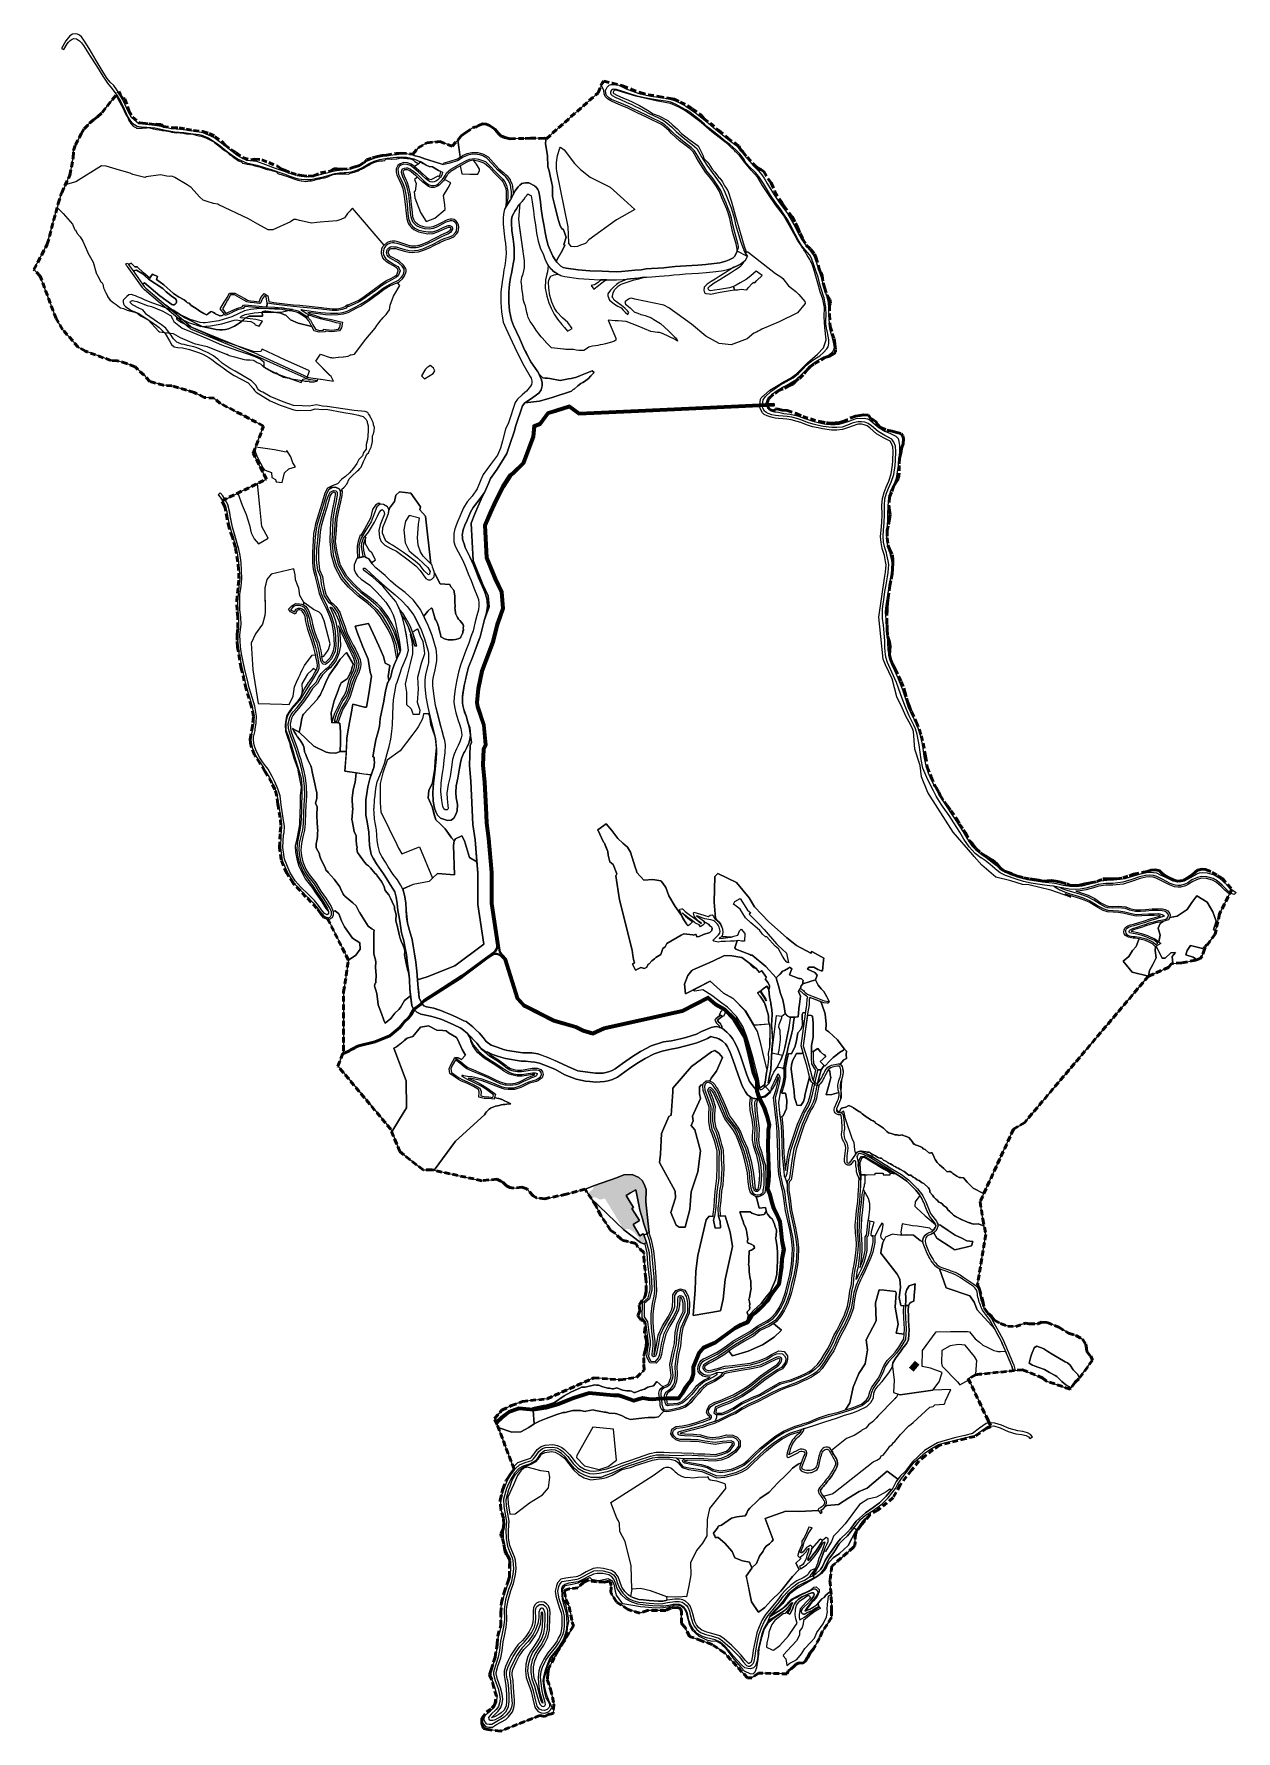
# Model space of a CAD drawing. Header units: metres. Extents: x 254550 to 279186, y 560399 to 562374.
# Drawn here: x 254550 to 255949, y 560399 to 562374 of the extents above.
import ezdxf

# ---------------------------------------------------------------- set-up
doc = ezdxf.new("R2010")
doc.units = ezdxf.units.M
doc.linetypes.add('DASHED2', pattern=[9.525, 6.35, -3.175])
for name, color, linetype, lineweight in [('E-1', 106, 'Continuous', 25), ('Heritage precinct', 30, 'Continuous', 25), ('Institutional- 2', 150, 'Continuous', 25), ('Institutional- 3', 180, 'Continuous', 25), ('Institutional-1', 140, 'Continuous', 25), ('parking', 254, 'Continuous', 25), ('proposed footpath', 43, 'Continuous', 25), ('Road', 253, 'Continuous', 25), ('Service-1', 183, 'Continuous', 25), ('Service-2', 192, 'Continuous', 25), ('Special zone precinct', 31, 'Continuous', 25), ('Stream', 5, 'Continuous', 40), ('Surveyed_Boundary', 7, 'DASHED2', 50), ('UC-1', 10, 'Continuous', 25), ('UV-1', 13, 'Continuous', 25), ('UV-2', 23, 'Continuous', 25)]:
    doc.layers.add(name, color=color, linetype=linetype, lineweight=lineweight)
for name, color, linetype in [('Institutional-1 hatch', 150, 'Continuous'), ('Permanent Building hatch', 17, 'Continuous'), ('Recreational', 3, 'Continuous'), ('Transport 1', 203, 'Continuous')]:
    doc.layers.add(name, color=color, linetype=linetype)

msp = doc.modelspace()

# ---------------------------------------------------------------- hatches: boundary and pattern name
at = {"layer": 'Institutional-1 hatch'}
h = msp.add_hatch(color=256, dxfattribs=at)
h.dxf.hatch_style = 1
edge = h.paths.add_edge_path()
edge.add_line((255195.6, 561023.4), (255198.3, 561019.3))
edge.add_line((255198.3, 561019.3), (255203.1, 561020.4))
edge.add_line((255203.1, 561020.4), (255209, 561017.4))
edge.add_line((255209, 561017.4), (255214.6, 561018.8))
edge.add_line((255214.6, 561018.8), (255230, 560993.5))
edge.add_line((255230, 560993.5), (255236.8, 560982.5))
edge.add_line((255236.8, 560982.5), (255238.2, 560983.2))
edge.add_line((255238.2, 560983.2), (255243.1, 560983.2))
edge.add_line((255243.1, 560983.2), (255249.5, 560978.8))
edge.add_line((255249.5, 560978.8), (255252.9, 560974.6))
edge.add_line((255252.9, 560974.6), (255256.2, 560967.4))
edge.add_line((255256.2, 560967.4), (255259.6, 560965.9))
edge.add_line((255259.6, 560965.9), (255263.2, 560967.4))
edge.add_line((255263.2, 560967.4), (255262.7, 560968.8))
edge.add_line((255262.7, 560968.8), (255259.8, 560976.4))
edge.add_line((255259.8, 560976.4), (255259, 560977.5))
edge.add_line((255259, 560977.5), (255255.4, 560975.5))
edge.add_line((255255.4, 560975.5), (255251.5, 560982))
edge.add_line((255251.5, 560982), (255247.5, 560988.4))
edge.add_line((255247.5, 560988.4), (255254.8, 560993))
edge.add_line((255254.8, 560993), (255249.5, 561001.7))
edge.add_line((255249.5, 561001.7), (255246, 561007.3))
edge.add_line((255246, 561007.3), (255247.8, 561008.5))
edge.add_line((255247.8, 561008.5), (255244, 561014.5))
edge.add_line((255244, 561014.5), (255239.3, 561022.1))
edge.add_line((255239.3, 561022.1), (255244.6, 561025.4))
edge.add_line((255244.6, 561025.4), (255250.5, 561029))
edge.add_line((255250.5, 561029), (255252.6, 561019.1))
edge.add_line((255252.6, 561019.1), (255254, 561011.6))
edge.add_line((255254, 561011.6), (255255.3, 561005.3))
edge.add_line((255255.3, 561005.3), (255257.4, 560998.9))
edge.add_line((255257.4, 560998.9), (255258.4, 560995))
edge.add_line((255258.4, 560995), (255260.1, 560989.2))
edge.add_line((255260.1, 560989.2), (255261.6, 560984.7))
edge.add_line((255261.6, 560984.7), (255263.2, 560980.2))
edge.add_line((255263.2, 560980.2), (255263.9, 560977.9))
edge.add_line((255263.9, 560977.9), (255266.3, 560979.2))
edge.add_line((255266.3, 560979.2), (255264.9, 560989.3))
edge.add_line((255264.9, 560989.3), (255262.4, 561015))
edge.add_line((255262.4, 561015), (255262.6, 561029.4))
edge.add_line((255262.6, 561029.4), (255261, 561033.5))
edge.add_line((255261, 561033.5), (255258.5, 561039.3))
edge.add_line((255258.5, 561039.3), (255254.3, 561043.4))
edge.add_line((255254.3, 561043.4), (255246.5, 561046.6))
edge.add_line((255246.5, 561046.6), (255240, 561045.9))
edge.add_line((255240, 561045.9), (255236.8, 561046.3))
edge.add_line((255236.8, 561046.3), (255228.3, 561042.9))
edge.add_line((255228.3, 561042.9), (255202.4, 561034.1))
edge.add_line((255202.4, 561034.1), (255200.4, 561029.3))
edge.add_line((255200.4, 561029.3), (255194.7, 561024.7))
edge.add_line((255194.7, 561024.7), (255195.3, 561023.8))
h = msp.add_hatch(color=256, dxfattribs=at)
h.dxf.hatch_style = 1
edge = h.paths.add_edge_path()
edge.add_line((255195.6, 561023.4), (255198.3, 561019.3))
edge.add_line((255198.3, 561019.3), (255203.1, 561020.4))
edge.add_line((255203.1, 561020.4), (255209, 561017.4))
edge.add_line((255209, 561017.4), (255214.6, 561018.8))
edge.add_line((255214.6, 561018.8), (255230, 560993.5))
edge.add_line((255230, 560993.5), (255236.8, 560982.5))
edge.add_line((255236.8, 560982.5), (255238.2, 560983.2))
edge.add_line((255238.2, 560983.2), (255243.1, 560983.2))
edge.add_line((255243.1, 560983.2), (255249.5, 560978.8))
edge.add_line((255249.5, 560978.8), (255252.9, 560974.6))
edge.add_line((255252.9, 560974.6), (255256.2, 560967.4))
edge.add_line((255256.2, 560967.4), (255259.6, 560965.9))
edge.add_line((255259.6, 560965.9), (255263.2, 560967.4))
edge.add_line((255263.2, 560967.4), (255262.7, 560968.8))
edge.add_line((255262.7, 560968.8), (255259.8, 560976.4))
edge.add_line((255259.8, 560976.4), (255259, 560977.5))
edge.add_line((255259, 560977.5), (255255.4, 560975.5))
edge.add_line((255255.4, 560975.5), (255251.5, 560982))
edge.add_line((255251.5, 560982), (255247.5, 560988.4))
edge.add_line((255247.5, 560988.4), (255254.8, 560993))
edge.add_line((255254.8, 560993), (255249.5, 561001.7))
edge.add_line((255249.5, 561001.7), (255246, 561007.3))
edge.add_line((255246, 561007.3), (255247.8, 561008.5))
edge.add_line((255247.8, 561008.5), (255244, 561014.5))
edge.add_line((255244, 561014.5), (255239.3, 561022.1))
edge.add_line((255239.3, 561022.1), (255244.6, 561025.4))
edge.add_line((255244.6, 561025.4), (255250.5, 561029))
edge.add_line((255250.5, 561029), (255252.6, 561019.1))
edge.add_line((255252.6, 561019.1), (255254, 561011.6))
edge.add_line((255254, 561011.6), (255255.3, 561005.3))
edge.add_line((255255.3, 561005.3), (255257.4, 560998.9))
edge.add_line((255257.4, 560998.9), (255258.4, 560995))
edge.add_line((255258.4, 560995), (255260.1, 560989.2))
edge.add_line((255260.1, 560989.2), (255261.6, 560984.7))
edge.add_line((255261.6, 560984.7), (255263.2, 560980.2))
edge.add_line((255263.2, 560980.2), (255263.9, 560977.9))
edge.add_line((255263.9, 560977.9), (255266.3, 560979.2))
edge.add_line((255266.3, 560979.2), (255264.9, 560989.3))
edge.add_line((255264.9, 560989.3), (255262.4, 561015))
edge.add_line((255262.4, 561015), (255262.6, 561029.4))
edge.add_line((255262.6, 561029.4), (255261, 561033.5))
edge.add_line((255261, 561033.5), (255258.5, 561039.3))
edge.add_line((255258.5, 561039.3), (255254.3, 561043.4))
edge.add_line((255254.3, 561043.4), (255246.5, 561046.6))
edge.add_line((255246.5, 561046.6), (255240, 561045.9))
edge.add_line((255240, 561045.9), (255236.8, 561046.3))
edge.add_line((255236.8, 561046.3), (255228.3, 561042.9))
edge.add_line((255228.3, 561042.9), (255202.4, 561034.1))
edge.add_line((255202.4, 561034.1), (255200.4, 561029.3))
edge.add_line((255200.4, 561029.3), (255194.7, 561024.7))
edge.add_line((255194.7, 561024.7), (255195.3, 561023.8))
at = {"layer": 'Permanent Building hatch'}
h = msp.add_hatch(color=256, dxfattribs=at)
h.dxf.hatch_style = 1
edge = h.paths.add_edge_path()
edge.add_line((255568.5, 560821.9), (255573.9, 560817.3))
edge.add_line((255573.9, 560817.3), (255580.8, 560825.4))
edge.add_line((255580.8, 560825.4), (255575.4, 560830))

# ---------------------------------------------------------------- linework, layer by layer
at = {"layer": 'E-1'}
msp.add_line((254880.3, 561970.1), (254880.7, 561972.6), dxfattribs=at)
for points in [[(255308.6, 561256.9), (255307.3, 561268.2), (255311.2, 561278.3), (255316, 561284.2), (255316.3, 561284.5), (255340.3, 561295), (255353.7, 561301.5), (255362.2, 561301), (255374.2, 561299.3), (255383.3, 561292.1), (255383.6, 561291.1), (255387.1, 561287.6), (255390.7, 561286.6), (255394.4, 561281.8), (255396.9, 561283.9), (255402.7, 561275.9), (255401, 561274.4), (255404.3, 561270.1), (255406.4, 561266.6), (255406.3, 561264.6), (255405.5, 561261.9), (255405.6, 561261.8), (255406.2, 561253.5), (255407.7, 561246.6), (255408, 561242.9), (255409, 561238.8), (255409.3, 561232.8), (255408.8, 561226.5), (255408.6, 561220.5), (255409.7, 561206.4), (255410, 561202.1), (255408.5, 561183.8), (255407.7, 561168.8), (255406.1, 561161.7), (255404.8, 561153.5), (255405.5, 561152.6), (255406.4, 561153.8), (255408.9, 561160.9), (255411.3, 561165.7), (255414.8, 561171), (255419.4, 561180.2), (255421.3, 561185.2), (255416.4, 561186.3), (255417.6, 561191.4), (255419, 561203.8), (255418.8, 561214.1), (255417.2, 561218.2), (255417.4, 561221.4), (255420.5, 561228.9), (255420.5, 561231), (255424.6, 561233.9), (255423.2, 561242.1), (255421.6, 561249.9), (255419, 561257.2), (255416.6, 561266.3), (255415, 561271.4), (255413.9, 561275.4), (255401.9, 561288.7), (255386.2, 561302), (255384.4, 561302), (255383.5, 561302.8), (255367.1, 561308.8), (255365.7, 561310.3), (255368.6, 561318.8), (255364.9, 561318.4), (255360.8, 561318.3), (255355.2, 561317.9), (255349.8, 561317.8), (255346.6, 561317.2), (255341.6, 561318.3), (255340.4, 561319), (255343.9, 561322.3), (255346.9, 561325.7), (255348.3, 561327.5), (255348.9, 561329.7), (255347.6, 561334.7), (255346.3, 561336.9), (255345.7, 561338), (255343.8, 561340), (255342.7, 561341.2), (255341.6, 561342), (255340.8, 561342.4), (255338.1, 561343.1), (255335.8, 561343.4), (255333.2, 561344), (255331, 561344.2), (255328.6, 561345), (255326.6, 561345.7), (255324, 561347.1), (255321.6, 561347.8), (255321.4, 561347.6), (255324.1, 561345.8), (255328, 561343.1), (255330.5, 561341.2), (255330.2, 561340.8), (255331.7, 561340.1), (255335.2, 561338), (255337.1, 561335.7), (255338.7, 561334.8), (255339.3, 561333.5), (255339, 561330.5), (255336.8, 561328.4), (255329.3, 561326), (255324.2, 561323.7), (255321.8, 561323.2), (255321.1, 561323.9), (255320.9, 561326.1), (255320.2, 561325.9), (255317.6, 561325.1), (255316.8, 561325.7), (255306.6, 561326.7), (255303.4, 561325.3), (255286.9, 561315.5), (255284.8, 561311.6), (255281.9, 561309.5), (255279.8, 561302.9), (255273.8, 561299.3), (255272.2, 561297.5), (255269.2, 561295.5), (255266.2, 561291.9), (255264.9, 561291.3), (255263.5, 561288.1), (255260.7, 561286.5), (255256.3, 561287.6), (255250.4, 561284.6), (255246.6, 561291.6), (255249.1, 561292.9), (255248.1, 561296.7), (255247, 561301.7), (255246.2, 561307.6), (255231.8, 561366.4), (255227.5, 561394.1), (255228.7, 561396.4), (255224.1, 561407.5), (255220.4, 561410.4), (255218.4, 561418.3), (255217.9, 561422.5), (255216.5, 561426), (255214.9, 561429.9), (255214, 561432.1), (255213.1, 561433.4), (255206.5, 561447.8), (255216.1, 561454.8), (255222.8, 561447), (255229.9, 561437.7), (255235.6, 561432.3), (255240.8, 561427.8), (255244.3, 561421.6), (255249.8, 561404.3), (255251.5, 561400), (255251.9, 561398.1), (255260, 561389.4), (255270.6, 561390.1), (255279.7, 561388.3), (255282.1, 561385.7), (255285.6, 561380.5), (255289, 561370.8), (255296.6, 561358.4), (255302.9, 561349.4), (255305.7, 561344.1), (255309.6, 561338.4), (255304, 561348.1), (255301.4, 561354.5), (255301.8, 561355.4), (255304.2, 561355.9), (255305, 561355.9), (255308.1, 561352.7), (255314.1, 561348.1), (255316.7, 561346.6), (255319.2, 561344.6), (255323.9, 561341), (255326.7, 561338.9), (255327, 561339.1), (255324.8, 561340.7), (255321.2, 561343.8), (255318.5, 561347.8), (255317.7, 561351), (255318.2, 561351.9), (255329.9, 561348.4), (255332.3, 561347.7), (255335.4, 561347.1), (255337.1, 561348.4), (255339.6, 561348.7), (255340.8, 561347.9), (255341.4, 561346.6), (255341.4, 561345.8), (255342.4, 561344.7), (255345.7, 561341.9), (255348.5, 561338.9), (255349.7, 561337.8), (255350.5, 561335.4), (255349.7, 561337.8), (255348, 561339.9), (255345, 561342.8), (255343.2, 561345), (255341.7, 561363.6), (255342.6, 561393.5), (255346.2, 561396.9), (255368, 561386.6), (255382.6, 561368.6), (255388.9, 561358.3), (255405.2, 561341.1), (255426.5, 561322), (255433.9, 561316.1), (255437.8, 561313.1), (255454.4, 561304.1), (255455.6, 561306.3), (255469.4, 561298.6), (255469, 561296.3), (255467.9, 561283.6), (255466.2, 561283.8), (255462.3, 561285.1), (255458, 561288), (255452, 561287.9), (255450.4, 561285.7), (255459.1, 561281.9), (255461.7, 561278.7), (255459.6, 561273.4), (255463, 561267.1), (255466.2, 561262.9), (255469.3, 561259.7), (255472.9, 561253.4), (255475.5, 561248.1), (255474.5, 561246.4), (255473.6, 561245.9), (255469.4, 561246.4), (255466, 561247.7), (255467, 561244.8), (255470.9, 561233.6), (255472.1, 561221.5), (255471.7, 561215.2), (255475.4, 561212.9), (255485.3, 561203.5), (255489.8, 561197.7), (255493.4, 561192.7), (255494.6, 561191.3), (255495.8, 561190.2), (255495.6, 561186.5), (255495.9, 561181.7), (255492.9, 561180.2), (255488.3, 561175.1), (255490.8, 561172.4), (255491.9, 561165.4), (255490, 561157), (255489.2, 561143.5), (255488.8, 561134), (255484.3, 561123.3), (255486, 561118.9), (255486.2, 561119.2), (255488.2, 561120.5), (255488.5, 561121.5), (255488.8, 561122.4), (255489.1, 561122.8), (255489, 561123), (255489.2, 561123.1), (255490.5, 561123.8), (255491.7, 561124.4), (255494.9, 561124.9), (255497.6, 561126.6), (255498.8, 561126.9), (255499.4, 561126.5), (255501.1, 561125.7), (255502.7, 561124.9), (255503.1, 561124.7), (255503.8, 561124.3), (255510.1, 561120), (255511.2, 561119.5), (255512.7, 561119), (255514.1, 561117.5), (255519.8, 561113.1), (255520.7, 561112.5), (255522.4, 561111.3), (255524.4, 561109.9), (255526.8, 561109), (255529.2, 561107.6), (255529.5, 561106.6), (255533.1, 561104.7), (255539, 561100.5), (255542.6, 561096.8), (255544.7, 561095.3), (255547.8, 561094.5), (255551.3, 561093.1), (255552, 561093), (255555.2, 561092.9), (255556.9, 561092), (255560.6, 561092.7), (255561, 561092.6), (255565.1, 561091.1), (255565.6, 561090.9), (255566.4, 561090.5), (255568.4, 561089.6), (255572.6, 561084.8), (255572.8, 561084.2), (255574, 561082.2), (255575.4, 561082), (255575.9, 561081.1), (255579.6, 561080.1), (255580.1, 561079.8), (255581.7, 561079.2), (255583.9, 561078), (255585, 561076.7), (255587.5, 561075.8), (255591.2, 561072.4), (255592.1, 561071.8), (255592.9, 561071.6), (255594, 561072.1), (255595.2, 561072), (255595.4, 561071.8), (255596.8, 561069.4), (255597, 561069), (255598.1, 561065.8), (255598.6, 561064.8), (255599, 561064), (255601.3, 561060.7), (255601.8, 561060.2), (255602.8, 561059.2), (255604.2, 561058), (255609, 561053.8), (255611, 561051.9), (255612.7, 561050.3), (255613.7, 561049.9), (255615, 561050.2), (255616.3, 561050.2), (255618.4, 561049), (255619.6, 561048), (255620.6, 561047.2), (255623.1, 561045.5), (255624.1, 561044.9), (255627.1, 561043.3), (255628.5, 561043.3), (255632, 561042.8), (255636.2, 561037.8), (255643.1, 561031), (255655.2, 561024.7), (255655.6, 561024.5), (255690.2, 561099.5), (255703.2, 561107.4), (255847.2, 561277.5), (255828.1, 561282.3), (255817.8, 561295), (255824.3, 561300.5), (255828.5, 561307.3), (255832.9, 561311.9), (255835.3, 561318.1), (255836.4, 561320.9), (255831.7, 561321.6), (255829.4, 561321.6), (255823.9, 561322.7), (255822.4, 561323.5), (255820.4, 561324.8), (255819, 561326.8), (255818.4, 561329.1), (255818.8, 561331.1), (255819.7, 561333.3), (255821.1, 561334.6), (255823.3, 561336.1), (255826.3, 561337.3), (255829.8, 561338.1), (255836.1, 561340), (255841.6, 561341.6), (255850.5, 561344.6), (255855, 561345.9), (255860.2, 561347.5), (255861.2, 561347.8), (255858.9, 561348.4), (255853.8, 561348.1), (255847.5, 561348.1), (255839.5, 561347.8), (255832.8, 561347.4), (255825.6, 561348.9), (255819.4, 561350.5), (255812.5, 561351.7), (255806, 561351.9), (255799.6, 561352.2), (255794.5, 561353.9), (255788.2, 561357.3), (255784.5, 561359.7), (255778.3, 561363.5), (255770.5, 561366.8), (255763.6, 561369.1), (255755.7, 561371.3), (255750.2, 561373.3), (255756.8, 561369.4), (255733.5, 561377.6), (255708.2, 561383.6), (255700.7, 561384.2), (255686.9, 561388.6), (255669.7, 561392.7), (255653.3, 561406.6), (255644.5, 561416.8), (255644.4, 561416.9), (255642.8, 561418.7), (255619.9, 561444.9), (255590.6, 561491.4), (255583.2, 561509.5), (255581.6, 561522.8), (255575.3, 561541.7), (255573.7, 561562.1), (255573.1, 561564.6), (255570.2, 561570.5), (255565.3, 561579.3), (255560.8, 561589.7), (255554.5, 561602.5), (255548.9, 561623.5), (255541.1, 561639.9), (255538.4, 561646.3), (255535.7, 561672.8), (255533.3, 561695.4), (255540.2, 561740.7), (255540.2, 561740.5), (255540.6, 561742.8), (255541.4, 561747.6), (255542, 561756.2), (255541.4, 561760.1), (255539.9, 561766.9), (255539.3, 561769.2), (255537.5, 561775.1), (255536, 561782.1), (255535.5, 561789.3), (255536, 561796.6), (255536.8, 561805.3), (255537.2, 561814.7), (255537.1, 561825.1), (255537.6, 561833.4), (255539.5, 561840.5), (255541.9, 561846.5), (255545.2, 561853.6), (255547.8, 561862.1), (255549.3, 561872.2), (255549.8, 561877.6), (255550.1, 561887.9), (255549.8, 561893.6), (255548.3, 561897.5), (255546.6, 561899.9), (255538.9, 561904), (255530.8, 561908.7), (255523.1, 561915.6), (255519.7, 561918), (255516.5, 561919.2), (255513.1, 561919.7), (255510.2, 561919.7), (255509.9, 561919.7), (255507.9, 561919.3), (255503.5, 561918), (255498.1, 561915.9), (255491.2, 561913.5), (255484.7, 561912.8), (255478.4, 561912.8), (255468, 561914.2), (255462.7, 561915.4), (255456.3, 561916.8), (255449.4, 561918.9), (255442.7, 561921.6), (255438.4, 561923.1), (255431.5, 561924.9), (255426.3, 561925.7), (255421.9, 561926.2), (255416.5, 561926.6), (255412.7, 561926.9), (255408, 561927.9), (255403.5, 561929.5), (255400.2, 561931), (255398.1, 561932.9), (255395.7, 561937.3), (255395.1, 561939.5), (255395.1, 561942.4), (255395.8, 561949.1), (255396.5, 561950.3), (255397.1, 561951.3), (255398.5, 561952.4), (255399.1, 561952.9), (255406.6, 561959.4), (255416.3, 561965.3), (255423.1, 561969.6), (255430.6, 561973.2), (255437.7, 561978.3), (255450.3, 561991.2), (255462, 562001.1), (255468.9, 562008.5), (255472.3, 562017.8), (255470.6, 562032.2), (255469.7, 562044.7), (255470.2, 562055.5), (255468.2, 562065.2), (255465.2, 562073.9), (255462.6, 562083.8), (255459.2, 562094.9), (255457.2, 562102.7), (255455.2, 562108), (255454.1, 562109.8), (255453, 562111.6), (255451.9, 562113.4), (255451.1, 562114.7), (255450.2, 562116.2), (255449.6, 562117.1), (255449, 562118), (255448.5, 562118.9), (255448, 562119.8), (255447.4, 562120.7), (255446.8, 562121.7), (255446.2, 562122.7), (255445.6, 562123.7), (255445, 562124.7), (255444, 562126.2), (255442.3, 562129), (255438.9, 562134.1), (255436, 562138.9), (255427.7, 562154), (255422.4, 562162.9), (255413.3, 562175.2), (255405.2, 562187), (255398.2, 562197.7), (255392.5, 562206.8), (255385, 562215.2), (255377.1, 562224.8), (255371.4, 562232.3), (255367.5, 562236.2), (255366.7, 562236.9), (255365.9, 562237.7), (255364.2, 562239.4), (255362.5, 562241.1), (255360, 562243.5), (255357.5, 562246), (255352.7, 562249.5), (255339.2, 562260), (255326.8, 562270.8), (255314.4, 562280.3), (255306.6, 562285.7), (255300.1, 562289.2), (255290.9, 562293), (255274.3, 562296), (255250.5, 562301.4), (255228.9, 562308.1), (255225.4, 562308.3), (255224.4, 562306.2), (255224.1, 562305.5), (255224.9, 562304.6), (255228.5, 562302.7), (255236.4, 562299.3), (255239.3, 562298), (255242.2, 562296.7), (255246.4, 562295), (255254.8, 562290.8), (255264.4, 562285.2), (255270.9, 562281.1), (255277.3, 562278.7), (255287.8, 562273.3), (255293.6, 562267.8), (255298.8, 562263.6), (255303.7, 562258), (255312.4, 562251.5), (255317.7, 562247.6), (255323.2, 562243.8), (255329.1, 562231.9), (255329.7, 562229), (255333.5, 562224.9), (255335.6, 562222.6), (255339.6, 562216.4), (255342.4, 562213.2), (255346.9, 562207.4), (255348.6, 562206), (255351.6, 562201.7), (255354, 562197.3), (255355.1, 562195.6), (255357.5, 562192.1), (255357.7, 562191.8), (255361.9, 562178.5), (255364.1, 562171.7), (255366.2, 562163.2), (255372, 562142.9), (255376.6, 562127.1), (255379, 562120.5), (255381.1, 562120.5), (255413.2, 562095.2), (255416.3, 562093.1), (255419.5, 562091.1), (255421.8, 562089.5), (255428.5, 562080.6), (255431.7, 562078), (255436.9, 562074.1), (255440.2, 562070.8), (255447.3, 562062.4), (255447.9, 562060.9), (255447.6, 562060.3), (255438.7, 562049.5), (255417.4, 562038.9), (255397.4, 562030.2), (255395.2, 562029.1), (255393.1, 562027.9), (255390.9, 562026.8), (255388, 562025.8), (255380.2, 562019.2), (255361.6, 562012.3), (255347.8, 562013.8), (255332, 562022.3), (255315.5, 562036.3), (255289, 562055.1), (255283.3, 562058.3), (255249.3, 562065.3), (255245.8, 562066.4), (255243.7, 562066), (255242.1, 562065.1), (255240.5, 562064.1), (255238.9, 562063.2), (255237.9, 562061.8), (255238.8, 562059.3), (255240, 562058.4), (255243.9, 562055.3), (255246.8, 562052.6), (255248.8, 562050.5), (255249.6, 562050.3), (255253.1, 562048.9), (255256.5, 562047.4), (255258.6, 562047.2), (255261.5, 562046.1), (255264.8, 562045), (255268, 562043.9), (255271.7, 562041.5), (255279.2, 562036.8), (255288.8, 562028.4), (255295.4, 562021.8), (255298, 562019.5), (255299.3, 562016.3), (255296.3, 562018.2), (255281.5, 562025.5), (255278.2, 562026.3), (255277.4, 562026.5), (255275.8, 562026.6), (255268.1, 562027.8), (255253.3, 562034), (255239.3, 562039.4), (255230.1, 562040.2), (255226.6, 562040.2), (255218.5, 562040.7), (255227.5, 562019.9), (255227.2, 562017.6), (255224.9, 562016.1), (255215.5, 562013.3), (255212.3, 562012.7), (255209.2, 562012), (255206.4, 562011.5), (255203.6, 562011), (255200.4, 562010.4), (255197.2, 562009.9), (255196, 562009.3), (255193.1, 562007.4), (255190.2, 562005.6), (255187.3, 562005.7), (255187, 562005.7), (255185.7, 562005.6), (255184.4, 562005.6), (255184.2, 562005.6), (255181.1, 562006.1), (255178, 562006.6), (255177.6, 562006.6), (255177.2, 562006.6), (255171.7, 562006.6), (255169.3, 562006.7), (255167.1, 562006.9), (255166.7, 562006.9), (255166.5, 562006.9), (255152.5, 562008.5), (255146.1, 562015.3), (255146, 562015.5), (255140.5, 562021.3), (255140.3, 562021.6), (255137.9, 562024.8), (255135.4, 562027.9), (255135.2, 562028.3), (255133.2, 562031.4), (255131.2, 562034.6), (255131, 562034.8), (255127.8, 562039.4), (255125.4, 562044.1), (255124.5, 562047), (255123.7, 562049.9), (255122.7, 562055.6), (255122.2, 562057.6), (255121.8, 562058.2), (255121, 562060.2), (255120.2, 562062.2), (255120.2, 562062.3), (255119.6, 562065.2), (255119.6, 562067.3), (255119.3, 562071.3), (255118.9, 562072.9), (255118.1, 562078), (255117.8, 562080.6), (255117.5, 562083.1), (255117.2, 562085.8), (255118.1, 562090.6), (255118.1, 562090.7), (255119.5, 562094.9), (255120.4, 562098.4), (255121.2, 562101.8), (255121, 562109.9), (255115.2, 562150.8), (255115.1, 562151.4), (255114.6, 562158.3), (255116.2, 562176.6), (255113.9, 562174.1), (255112.1, 562170.9), (255109.9, 562167.7), (255108.5, 562165.2), (255106.7, 562161.9), (255106, 562158.1), (255106, 562153.6), (255106.5, 562145.3), (255107.8, 562134.9), (255108.6, 562128.9), (255109, 562123.9), (255109.1, 562118.2), (255109, 562112.1), (255108, 562106.4), (255107.1, 562101.9), (255105.8, 562095.2), (255104.9, 562090.4), (255103.8, 562082.8), (255103, 562073.6), (255102.7, 562061.5), (255103.7, 562051.8), (255106.1, 562041), (255108.4, 562034.7), (255115.2, 562020), (255121.2, 562006.4), (255121.6, 562005.6), (255122.9, 562003.2), (255125.5, 561998.1), (255129, 561991.8), (255129.4, 561991.1), (255136.6, 561980.6), (255138.1, 561978), (255140.1, 561976.2), (255142.6, 561973.8), (255145.2, 561973.5), (255147.8, 561973.2), (255150.4, 561972.9), (255162.5, 561970.7), (255172.1, 561972.4), (255175.4, 561973), (255178.6, 561973.7), (255180.6, 561974.2), (255183.4, 561975.4), (255186.2, 561976.6), (255199.8, 561981.8), (255202.3, 561979.9), (255200.8, 561978.4), (255198.2, 561976), (255195.7, 561972.9), (255190.9, 561969.3), (255189.1, 561968.4), (255186.5, 561967), (255183.3, 561964.4), (255179, 561960.7), (255177.6, 561960.3), (255175.8, 561958.3), (255153.3, 561950.7), (255138.7, 561946.5), (255121.5, 561944.7), (255121.5, 561944.7), (255118.9, 561941.2), (255111.1, 561918.4), (255109, 561910.9), (255104.4, 561897.4), (255100.6, 561885.5), (255089.2, 561867.6), (255081.4, 561856.5), (255079, 561850.8), (255074.7, 561840.2), (255074.7, 561840.2), (255070.8, 561832.7), (255063.1, 561815.5), (255059, 561804.8), (255061.2, 561761.1), (255072.5, 561733.4), (255078.7, 561720.2), (255079.8, 561707.4), (255074.3, 561691.3), (255069.4, 561672.5), (255060.9, 561649.5), (255056.1, 561637.1), (255053.9, 561629.3), (255050.9, 561615.6), (255048.8, 561602.6), (255048.8, 561595.7), (255049.3, 561592.3), (255050.6, 561587.7), (255053.4, 561579.1), (255054.6, 561574.8), (255056.7, 561567.6), (255059.5, 561549.4), (255057.7, 561545.8), (255056.9, 561522.7), (255058.6, 561504.4), (255059.5, 561487.9), (255061.1, 561454), (255063.5, 561436), (255066.9, 561397.5), (255066.9, 561360.9), (255073.7, 561314.6), (255040, 561289.6), (255007.9, 561276.8), (254996.7, 561273.1), (254996.7, 561272.9), (254997.4, 561263.9), (254997.6, 561262.5), (254998.6, 561252), (255000.4, 561248.4), (255001.2, 561246.8), (255001.8, 561247.7), (255003.8, 561249.2), (255048.2, 561277.7), (255076.2, 561298.4), (255076.2, 561298), (255076.7, 561297.5), (255048.8, 561276.9), (255004.4, 561248.4), (255002.6, 561247), (255001.6, 561245.7), (255001.8, 561245.4), (255004.1, 561243.1), (255007.2, 561241.7), (255015.5, 561240.2), (255017.5, 561239.6), (255023.6, 561237.7), (255029, 561235.3), (255034.8, 561232.9), (255041.9, 561229.6), (255050.4, 561225.5), (255053.2, 561224.6), (255060.9, 561218.6), (255064.4, 561215.2), (255068.4, 561211.4), (255072.9, 561206), (255076.6, 561201.6), (255082.3, 561197.1), (255089.3, 561194.8), (255096.5, 561192.3), (255101.2, 561191.1), (255119.1, 561188.2), (255129.8, 561188.3), (255136.7, 561187.3), (255148, 561183.1), (255160, 561177.8), (255171.5, 561172.2), (255183.1, 561167.3), (255197.6, 561165.3), (255203.9, 561164.8), (255212.8, 561164.8), (255219, 561166.2), (255223.1, 561167.6), (255226.5, 561169.6), (255235, 561175.9), (255246.8, 561184), (255256.2, 561190), (255268.6, 561196.4), (255283, 561200.9), (255292.3, 561202.3), (255302.8, 561204.5), (255308.7, 561206.2), (255321.1, 561210.1), (255327.2, 561213.2), (255333.7, 561216), (255338.4, 561217.9), (255341.7, 561218.7), (255344.3, 561218.9), (255347.5, 561218.1), (255348.2, 561217.8), (255348.2, 561218.6, 0.13669), (255348.1, 561219.1), (255347.2, 561220.4, 0.074751), (255347, 561220.6), (255345.1, 561222.3, -0.073959), (255344.9, 561222.5), (255342.8, 561225.8, -0.236009), (255342.8, 561226.7, -0.07803), (255342.9, 561226.9), (255343.6, 561227.8, -0.052102), (255343.7, 561227.9), (255346.6, 561230.3), (255349.1, 561232.2), (255348.1, 561232.7), (255350.4, 561237.2), (255350.8, 561237), (255351.7, 561238.8), (255342.8, 561243.8), (255334.6, 561251.2), (255305, 561236), (255214, 561215.8), (255200.7, 561209.7), (255188.9, 561213.1), (255179.5, 561217.9), (255182, 561218.9), (255189.6, 561215), (255200.6, 561211.8), (255213.4, 561217.7), (255304.4, 561237.9), (255335, 561253.6), (255343.9, 561245.5), (255354.8, 561239.4), (255366.1, 561228.1), (255378.5, 561207.3), (255382.2, 561193.5), (255385.2, 561180.3), (255388.8, 561165.3), (255392.7, 561155.8), (255392.8, 561146.5), (255395.1, 561147.4), (255400.1, 561150.5), (255400.9, 561152.5), (255401.7, 561156.3), (255402.4, 561163.2), (255403.5, 561169), (255403.1, 561169.9), (255399.8, 561183.7), (255396.7, 561197.1), (255392.4, 561213.2), (255378, 561237.3), (255364, 561251.5), (255352.7, 561257.7), (255337.3, 561271.6)], [(254725.2, 562064.6), (254718.5, 562067.9), (254712.5, 562071.9), (254708.8, 562075.3), (254705.2, 562078.6), (254701.5, 562082), (254693, 562088), (254693.8, 562091.5), (254688.2, 562094.3), (254686.3, 562091.6), (254684.9, 562089.6), (254677.5, 562096), (254670.3, 562102.8), (254667.7, 562102.8), (254663.5, 562107.3), (254660.3, 562105.7), (254661, 562104.5), (254665.6, 562098.2), (254669.4, 562098.9), (254676.1, 562095.2), (254683.5, 562088.6), (254700.3, 562077.6), (254704.2, 562073.9), (254705.7, 562072.5), (254709.8, 562069.1), (254714.8, 562065.7, -0.911593), (254710.6, 562059.1), (254703.7, 562064), (254696.8, 562069.3), (254678.9, 562084.4), (254676.7, 562082.6), (254678.4, 562080.2, 0.061286), (254680.4, 562078.1), (254703.6, 562058.3), (254709.9, 562053.8), (254712.1, 562052.4), (254726.3, 562043.6), (254746, 562033.4), (254758.7, 562030.6, 0.230072), (254786.5, 562035.9, 0.072301), (254796.1, 562043.1), (254800.6, 562045.5), (254810, 562045.6), (254816, 562045.5), (254815.8, 562050.7), (254818.9, 562051.5), (254820.1, 562051.3), (254829.1, 562050.2), (254832.6, 562049.7), (254836.1, 562049.2), (254837.5, 562048.9), (254841.8, 562047.1), (254843.5, 562046.5), (254848.7, 562041.1), (254857.6, 562037.5), (254873.6, 562033.3), (254872.9, 562034.6), (254870.2, 562039.9), (254867.3, 562043.2), (254861.4, 562047), (254857.6, 562049.5), (254855.7, 562050.2), (254850.8, 562051.2), (254843.8, 562052.1), (254838.5, 562053.1), (254830.2, 562053.8), (254820.4, 562054.5), (254812.1, 562055.1), (254795.8, 562056.6), (254795.2, 562056.4), (254793.5, 562054.5), (254786.9, 562052.7), (254781.4, 562050), (254780.7, 562049.8), (254777.5, 562048.2), (254772.9, 562046.2), (254771.8, 562047.7), (254769.2, 562046.4), (254766.8, 562045.8), (254766.4, 562046), (254764.1, 562047), (254761.9, 562048), (254761, 562048.5), (254759, 562049.7), (254756.9, 562050.8), (254755.7, 562050.5), (254753.3, 562048.7), (254751, 562046.9), (254748, 562048.7), (254743.4, 562051.4), (254740.2, 562053.5), (254737.1, 562055.7), (254732.9, 562058.1), (254731, 562060.6), (254729, 562060.9), (254727.7, 562062.1)], [(255423.1, 561067.7), (255424.1, 561057.9), (255424.8, 561051.2), (255425.2, 561054.5), (255426.6, 561063.9), (255426.6, 561064.1), (255427.2, 561067.2), (255428.8, 561075.2), (255438.8, 561105.4), (255442.7, 561113.7), (255445.3, 561120.1), (255449.3, 561126.9), (255451.5, 561132.1), (255453.4, 561138.6), (255455.1, 561145.8), (255456.6, 561152.8, -0.135895), (255453.2, 561158.8), (255452.8, 561160.8), (255452, 561156.7), (255450.3, 561151.5), (255447.5, 561138.7), (255447.2, 561137), (255445.7, 561131.8), (255442.7, 561127.1), (255438, 561127.2), (255437.3, 561130.4), (255435.5, 561136.5), (255434.8, 561143.3), (255433.9, 561152), (255431.4, 561169.3), (255431.3, 561170.2), (255432, 561173.8), (255432.9, 561179.1), (255437.7, 561187.5), (255443.6, 561187.7), (255445.3, 561188.1), (255443, 561196.3), (255448, 561233.8), (255448.2, 561234.9), (255445.4, 561235.4), (255444.4, 561232.7), (255444.6, 561220), (255442.7, 561215.5), (255439.1, 561211.7), (255437.8, 561202.5), (255436, 561196.2), (255431.7, 561187), (255428.3, 561187.4), (255427.6, 561184.6), (255426.3, 561179.4), (255425.9, 561177.2), (255424.8, 561171), (255424.8, 561165), (255424.9, 561159.8), (255423.4, 561151.6), (255420.7, 561142.2), (255420.5, 561141.2), (255424.8, 561141.5), (255426.2, 561133.3), (255425.9, 561123.7), (255422.1, 561114.8), (255420.4, 561114.2), (255421.3, 561107), (255422.1, 561096.3), (255422.7, 561081.9), (255422.8, 561070.9)], [(255454.9, 561196.7), (255456.9, 561206.7), (255456.9, 561222.8), (255456.2, 561231.1), (255454.6, 561231.7), (255450.3, 561232.3), (255445.5, 561196.5), (255449.5, 561182.8), (255452, 561174.3), (255455.7, 561159.4, 0.094058), (255457.3, 561155.9), (255457.4, 561156.4), (255459, 561163.2), (255460.2, 561168.2), (255459, 561169.5), (255455.5, 561175.3), (255455.2, 561182.7), (255455, 561191.1)], [(255449, 560815.7), (255452.2, 560817.4), (255455.3, 560819.4), (255458, 560821.6), (255461.9, 560825.5), (255466.4, 560831.5), (255470.4, 560838.2), (255474.3, 560844.5), (255477.7, 560851.1), (255481.1, 560859.4), (255484.5, 560865.3), (255488.2, 560872.2), (255493.6, 560883.5), (255497.1, 560893.5), (255498.4, 560902), (255499.8, 560911), (255501.5, 560919.1), (255501.9, 560925.4), (255502.5, 560929.4), (255503.5, 560936.7), (255504.7, 560942.1), (255506, 560949.4), (255507.2, 560959), (255507.5, 560965.3), (255507.1, 560972.7), (255506.4, 560978.6), (255506.1, 560987.8), (255506.7, 560995.6), (255507.5, 561004.5), (255508.9, 561015.4), (255509.3, 561023), (255509.7, 561028.5), (255510.1, 561033.4), (255510.3, 561037.8), (255510.6, 561041.9), (255508.8, 561046.2), (255507.6, 561049.9), (255507.3, 561053.2), (255506.5, 561056.7), (255506.6, 561060.9), (255506.5, 561061.5, 0.5123), (255504.2, 561062.5, -0.018333), (255500.7, 561058.3, -0.593794), (255493.6, 561061.8, -0.059138), (255494.7, 561074.6, 0.199205), (255492.7, 561084.9, -0.193726), (255490.4, 561096.2, 0.062868), (255490.8, 561104, 0.02519), (255489.5, 561115.4, 0.413335), (255488.3, 561116.2, -0.599549), (255482, 561124.4, 0.010383), (255486.5, 561134.9, 0.154482), (255487, 561142.1), (255478.8, 561139.7), (255472, 561139.3), (255474.1, 561146.5), (255476.1, 561153.2), (255477.7, 561159.5), (255476.7, 561162.6), (255476.4, 561167.2), (255474.2, 561168, 0.042554), (255473.3, 561166.6, 0.001557), (255469.8, 561159.4, -0.057782), (255465.3, 561152.3, -0.091749), (255463.9, 561151.1), (255463.3, 561148.2), (255462.5, 561143.8), (255461.6, 561140.6), (255460.9, 561135.1), (255459.4, 561130.6), (255457.3, 561126.5), (255455.2, 561122.6), (255452.2, 561117.6), (255449.2, 561110.5), (255446.4, 561104.5), (255437.1, 561076.3), (255434.6, 561062.3), (255433.7, 561055), (255433.1, 561050.1), (255433.1, 561050.3), (255432.3, 561044.7), (255431.3, 561040.7), (255429.3, 561038.6), (255428.6, 561035.7), (255428.9, 561028.1), (255430.2, 561019), (255432, 561005.6), (255436.5, 560984.7), (255438.7, 560971.8), (255439.9, 560961.3), (255439.5, 560949), (255438.7, 560941.6), (255436.4, 560928.8), (255434, 560918.9), (255431.5, 560907.8), (255427.5, 560896.7), (255423.3, 560888.2), (255419.1, 560881.4), (255414, 560875.3), (255411, 560873.3), (255420.1, 560865.6), (255411.6, 560857.4), (255398.2, 560848.7), (255381.3, 560841.3), (255363.3, 560835.8), (255358.9, 560841), (255354.6, 560837.8), (255347.8, 560833.4), (255340.1, 560829.1), (255335.6, 560826.6), (255332.6, 560824.8), (255331.1, 560823.7), (255330.7, 560822.6), (255330.7, 560821.5), (255331.2, 560820.6), (255332.7, 560819.3), (255334.9, 560818.7), (255338.1, 560819.1), (255342.4, 560820.1), (255348.3, 560821.9), (255354.3, 560823.5), (255363.2, 560824.4), (255374.5, 560825.9), (255383.7, 560827.1), (255393.6, 560829.8), (255402.4, 560833.5), (255408.6, 560837.3), (255416.9, 560841.4), (255423.3, 560840.6), (255427.2, 560835.6), (255427, 560833.4), (255427.2, 560831.3), (255426.1, 560827.2), (255421.3, 560820.7), (255416.1, 560817.7), (255404.5, 560810.1), (255400.6, 560807.4), (255393.9, 560802), (255385.9, 560795.9), (255374.9, 560788.3), (255360.1, 560780.7), (255350.8, 560777.2), (255346.6, 560775.3), (255344.6, 560774.4), (255344.3, 560773), (255343.6, 560770.1), (255345.1, 560768.9), (255350.7, 560768.9), (255355.6, 560770.8), (255363.7, 560774.9), (255373.7, 560781.6), (255386.3, 560787.6), (255394.5, 560790.9), (255402.7, 560795.6), (255411.7, 560800.9), (255418.1, 560804.7), (255430.6, 560807.7), (255441.6, 560812.2)], [(255505.6, 561075.6), (255504.9, 561083.9), (255502.7, 561087.4), (255494.8, 561111.4), (255492.9, 561120.6), (255489.7, 561118.5, -0.270728), (255491.9, 561115.8, -0.02519), (255493.3, 561104.2, -0.062868), (255492.9, 561095.7, 0.193726), (255494.8, 561086.3, -0.199205), (255497.1, 561074.1, 0.059138), (255496.1, 561061.9, 0.593794), (255499.2, 561060.3, 0.043605), (255506.6, 561070.4)], [(255523.6, 561066.2), (255515.8, 561069.8), (255511.9, 561071.2, 0.358989), (255509.5, 561070.3, -0.010404), (255507.9, 561067.7), (255509.3, 561060.8), (255509, 561056.9), (255509.8, 561053.6), (255510.1, 561050.4), (255511.1, 561047), (255511.7, 561045.6), (255511.7, 561046), (255510.1, 561052), (255510, 561061.7), (255511.3, 561065.2), (255513.1, 561067.8), (255516.2, 561068.2), (255526.3, 561062.4), (255550.6, 561048.4), (255551.8, 561047.7), (255553.3, 561047.6), (255545.3, 561052.4)], [(255658, 560977), (255656.1, 560986.6), (255650.3, 560988.9), (255649.3, 560989.3), (255643.7, 560989.1), (255641, 560989.8), (255639.2, 560990.3), (255638.4, 560990.4), (255633.1, 560992.7), (255631.4, 560993.6), (255628.5, 560994.9), (255625.8, 560996.1), (255622.8, 560998), (255620.4, 560999.5), (255619.1, 561000.5), (255616, 561003.7), (255614.3, 561005.4), (255612.4, 561008.4), (255612.3, 561008.5), (255608.8, 561010.6), (255607.5, 561012), (255605.7, 561013.7), (255603.4, 561014.7), (255601.4, 561016.8), (255600.3, 561017.7), (255599.4, 561018.4), (255597.5, 561020.4), (255596, 561022.7), (255593, 561026.3), (255592.7, 561028.6), (255592.1, 561030), (255591.2, 561031.3), (255585.7, 561036.1), (255584, 561037), (255582.6, 561037.6), (255580.2, 561039.7), (255577.9, 561040.6), (255575.9, 561042.3), (255573.6, 561043.6), (255570.6, 561045.8), (255569.6, 561045.9), (255568.2, 561046.1), (255567.2, 561046.8), (255565.4, 561048.1), (255565.1, 561048.6), (255564.9, 561048.8), (255562.9, 561050.1), (255557.8, 561053.1), (255556.1, 561053.9), (255554.2, 561055), (255552.7, 561055.6), (255552.3, 561055.9), (255550.8, 561056.5), (255550.3, 561057.2), (255543.7, 561060.7), (255542.5, 561061.7), (255539, 561063.2), (255538.7, 561063.5), (255538.5, 561063.6), (255536.6, 561065.8), (255535, 561065.8), (255533.4, 561066), (255531.8, 561067), (255529.6, 561068.6), (255527.3, 561069.6), (255526.4, 561069.6), (255524.9, 561070.6), (255523.7, 561071.4), (255523.1, 561072.3), (255522.3, 561072.8), (255521.2, 561072.7), (255520, 561072.6), (255518.4, 561073.1), (255515.7, 561073.3), (255513.1, 561073.9), (255512.7, 561074), (255512.4, 561073.8), (255512.1, 561073.7, -0.037299), (255512.7, 561073.5), (255516.7, 561072.1), (255524.8, 561068.4), (255546.6, 561054.6), (255559.8, 561046.6), (255567.8, 561040.7), (255576.6, 561032, -0.101135), (255588, 561015, 0.007776), (255594.6, 560999.6), (255600.4, 560992.4, -0.154998), (255602.1, 560987.9), (255604.6, 560988.3), (255606.9, 560986.6), (255614.1, 560981.5), (255622.1, 560976.2), (255629.9, 560972.5), (255636, 560969.7), (255642.9, 560968.6), (255641.3, 560963.6), (255635.1, 560962.1), (255621.9, 560959.1), (255621, 560959.6), (255614.2, 560964.1), (255604.4, 560970.2), (255600.9, 560972.5), (255597.3, 560978.8, -0.093848), (255592.9, 560976.6, 0.420857), (255587.6, 560967.1, 0.053043), (255593.9, 560952.2, 0.041624), (255599.6, 560943.6, 0.145949), (255606.8, 560938.5, -0.011196), (255620.7, 560933.5, -0.073587), (255632.3, 560927), (255645.1, 560918.4, -0.214753), (255650.3, 560910, 0.060721), (255654, 560895.5, 0.001578), (255656.2, 560890), (255664.5, 560879.2), (255678.1, 560854.3, 0.004243), (255690.5, 560824.7, -0.011572), (255692.2, 560818.7), (255700.8, 560819.6), (255724.3, 560809.9), (255728.4, 560806.4), (255756.1, 560796.8), (255761.9, 560805), (255766.2, 560809.1), (255782.2, 560830.6), (255780, 560835.2), (255775.4, 560840.7), (255775.1, 560844.3), (255774.4, 560849.2), (255770.5, 560855), (255762.8, 560859.2), (255754.3, 560862), (255743, 560868.9), (255729.2, 560874.4), (255722.8, 560874.7), (255718.6, 560873.1), (255708.6, 560873.1), (255704.1, 560873.7), (255692.8, 560869.9), (255683.4, 560870.3), (255675.2, 560873.4), (255668, 560877.3), (255664.4, 560881.9), (255660.4, 560885.4), (255656.1, 560891.2), (255654.6, 560899.4), (255650.5, 560913.3), (255648.1, 560917.9)], [(255592.2, 560979.1, 0.108586), (255596.3, 560981.2), (255592.7, 560984.1), (255578, 560986.5), (255572.5, 560986.9), (255560.6, 560989.4), (255559.2, 560979.8), (255559.7, 560976.3), (255565.8, 560976.7), (255573.9, 560976.3), (255581.7, 560970.1), (255584.9, 560967.8, -0.378741)], [(255643.7, 560916.3), (255630.8, 560925, 0.074063), (255619.8, 560931.2, 0.011196), (255606.1, 560936.1, -0.027099), (255604.2, 560936.8), (255611.9, 560914.8), (255639.5, 560905.4), (255644.3, 560898.3), (255648, 560889.3), (255668.7, 560866.3), (255662.4, 560877.8), (255654, 560888.8, -0.001672), (255651.7, 560894.6, -0.060721), (255647.8, 560909.6, 0.214753)], [(255770.5, 560855), (255762.8, 560859.2), (255754.3, 560862), (255743, 560868.9), (255729.2, 560874.4), (255722.8, 560874.7), (255718.6, 560873.1), (255708.6, 560873.1), (255704.1, 560873.7), (255692.8, 560869.9), (255683.4, 560870.3), (255675.2, 560873.4), (255668, 560877.3), (255664.4, 560881.9), (255660.4, 560885.4), (255660, 560885.1), (255664.5, 560879.2), (255678.1, 560854.3, 0.004243), (255690.5, 560824.7, -0.011572), (255692.2, 560818.7), (255700.8, 560819.6), (255724.3, 560809.9), (255728.4, 560806.4), (255756.1, 560796.8), (255757.3, 560798.5), (255751.1, 560801.9), (255746.3, 560805.9), (255740.6, 560811.5), (255738.7, 560812.8), (255732.1, 560816.3), (255726.4, 560819.7), (255719.5, 560822.1), (255714.4, 560823.9), (255712.4, 560824.9), (255708.3, 560827), (255710, 560833.4), (255711.2, 560837.1), (255714.7, 560845.6), (255715.4, 560845.9), (255717.4, 560846.8), (255720.6, 560845.9), (255722.7, 560845.2), (255725.3, 560843.9), (255730.2, 560840.8), (255735.1, 560837.5), (255750.3, 560828.7), (255752.9, 560827.4), (255756.2, 560824.9), (255759.5, 560819.4), (255764.6, 560814.5), (255766.9, 560810), (255782.2, 560830.6), (255780, 560835.2), (255775.4, 560840.7), (255775.1, 560844.3), (255774.4, 560849.2)], [(255478.3, 560725.7, -0.000222), (255477.7, 560726.7, 0.302544), (255472.1, 560729.5, 0.269487), (255465.6, 560724.5, 0.067756), (255461.7, 560709.6, -0.209321), (255458.5, 560704.2, -0.11936), (255453.7, 560702.3, -0.139711), (255445.5, 560703.3, -0.154577), (255444.3, 560704.3, -0.136255), (255444, 560705.6, -0.027543), (255444, 560706.3), (255448.5, 560718.3), (255449.4, 560720.1, 0.362252), (255448, 560725.9, 0.289403), (255440.1, 560726.4, -0.003921), (255428.8, 560720.5, -0.017279), (255431.6, 560729.3, -0.138692), (255440.6, 560742.2, 0.150889), (255446.6, 560751.1), (255457.7, 560754.7), (255470.5, 560759), (255484, 560763.2), (255493.5, 560766.6), (255503.1, 560769.4), (255509.8, 560772), (255519.4, 560776.8), (255524.2, 560781.5), (255527.1, 560786.7), (255527.7, 560792.3), (255529, 560796.1), (255532.7, 560800.7), (255537.5, 560805.9), (255541.2, 560810.7), (255545.1, 560815.8), (255548.9, 560822), (255549.2, 560823.3), (255551.3, 560807.5), (255550.4, 560792.9), (255558.2, 560790.3), (255596.3, 560795.9), (255603.7, 560805.5), (255607.1, 560816.3), (255593.5, 560821.2), (255583.8, 560823.3), (255584.4, 560842), (255600.2, 560863.7), (255616.8, 560863.9), (255620.9, 560864.1), (255636.8, 560864), (255639, 560863.5), (255645.4, 560855.5), (255650.5, 560851.6), (255654.3, 560848.3), (255659.4, 560845.8), (255667.3, 560842.1), (255670.7, 560841), (255672, 560840.6), (255674.9, 560840.8), (255680.8, 560841.2, 0.00249), (255688.1, 560823.8, -0.010611), (255689.7, 560818.4), (255650.5, 560814.2), (255646.5, 560813.6), (255646.4, 560814.3), (255647.5, 560830.3), (255644.8, 560834.9), (255633.9, 560848.2), (255626.2, 560848.8), (255616.4, 560847.5), (255606.6, 560841.8), (255606.5, 560827.2), (255607, 560823.8), (255625.1, 560805.4), (255627.8, 560801.9), (255638.1, 560807.9), (255660.8, 560760.3), (255662.1, 560757.4), (255658.3, 560757), (255650.8, 560751.5), (255642.6, 560745.5), (255633.7, 560743.1), (255622.9, 560740.6), (255610.8, 560737.1), (255601.7, 560734.3), (255594.5, 560730.1), (255586.7, 560725.4), (255579.7, 560718.8), (255572.5, 560712.5), (255564, 560701.3), (255558.7, 560696), (255555.7, 560692.2), (255543.1, 560701.5), (255519.9, 560681.8), (255510.5, 560677.8), (255498.7, 560670.5), (255486.6, 560662.9), (255473.3, 560661.5), (255470.7, 560660, 0.049988), (255471.9, 560662.2, 0.263447), (255471.3, 560669.3, 0.002835), (255469.1, 560672.4), (255479.3, 560675.1), (255481.2, 560676.3), (255527, 560712.5), (255531, 560714.2), (255534.9, 560716.5), (255536.2, 560719.2), (255538.4, 560720.1), (255544.1, 560727.1), (255546.4, 560730.6), (255549, 560732.6), (255550.7, 560734.7), (255551.9, 560735.9), (255558.5, 560744.1), (255568.4, 560754.3), (255571.1, 560756.3), (255573.4, 560758.2), (255592.9, 560775.8), (255596.6, 560776.7), (255598.8, 560778.8), (255608.7, 560779.4), (255608.9, 560779.5), (255609.3, 560779.6), (255610, 560780), (255610.1, 560780.1), (255610.1, 560780.3), (255611.1, 560783.4), (255617.1, 560796.7), (255596.3, 560795.9), (255558.2, 560790.3), (255555.7, 560791.1), (255554.6, 560789.1), (255554, 560787.6), (255553.1, 560787.1), (255552, 560785.8), (255551.8, 560785.5), (255551.3, 560785), (255532.6, 560765.8), (255530.4, 560763), (255527.7, 560760.3), (255527.1, 560759.6), (255521.5, 560755.4), (255520.6, 560754.1), (255518.5, 560751.5), (255513.8, 560749.4), (255513.3, 560748.4), (255504.7, 560743.2), (255495.7, 560739.5)]]:
    msp.add_lwpolyline(points, format="xyb", close=True, dxfattribs=at)
for points in [[(255350.8, 562183.3), (255347.9, 562190.7), (255344.6, 562196.2), (255339, 562204.1), (255335.9, 562208), (255331.8, 562213.1), (255323.7, 562225.9), (255320.9, 562230.7), (255317.4, 562236.7), (255313.8, 562240.2), (255307.7, 562245), (255301.4, 562249.7), (255296.9, 562253.6), (255292.3, 562257.9), (255289.4, 562261.1), (255286.5, 562263.7), (255283.1, 562266.5), (255279.8, 562268.8), (255275.9, 562270.8), (255270.8, 562273.2), (255263.1, 562277), (255252.4, 562282.2), (255247.6, 562284.6), (255240.5, 562288), (255235.7, 562290), (255227.5, 562293.5), (255221.7, 562296), (255217.5, 562298.2), (255214.8, 562301.2), (255213.8, 562304.2), (255213.4, 562308.3), (255213.6, 562308.6), (255210.9, 562312.9), (255210.4, 562314.2), (255210.1, 562313.5), (255209.8, 562312.8), (255209.5, 562312.1), (255209.2, 562311.4), (255208.9, 562310.7), (255208.6, 562309.9), (255208.5, 562309.6), (255208.3, 562309.2), (255208, 562308.5), (255207.7, 562307.8), (255207.4, 562307.1), (255207.1, 562306.4), (255206.8, 562305.5), (255206.8, 562305.5), (255146.4, 562251.8), (255146, 562250.8), (255145.7, 562246.1), (255147.7, 562232.3), (255148.3, 562219.1), (255149.8, 562214.5), (255150.9, 562208.6), (255152.5, 562201.7), (255153.7, 562196.3), (255153.8, 562184.7), (255156.4, 562173.9), (255159.8, 562159.6), (255160.9, 562155.8), (255162.7, 562150.7), (255164.1, 562148), (255166.5, 562145.8), (255167.4, 562144.1), (255168.1, 562141.8), (255168.9, 562139.5), (255169.7, 562137.3), (255167, 562129), (255168, 562128.2), (255165.2, 562122.4), (255157.8, 562109.6), (255158.6, 562108.4), (255163.5, 562103.8), (255166.1, 562102.1), (255169.7, 562101.3), (255183.7, 562099.4), (255197.2, 562098.4), (255211.5, 562097.8), (255219.2, 562097.4), (255227.7, 562097), (255234.1, 562097.3), (255242.2, 562098.3), (255249.3, 562099.1), (255256.8, 562099.6), (255262.8, 562100.4), (255268.7, 562100.9), (255276.6, 562101.3), (255283.1, 562101.9), (255289.6, 562102.7), (255296.5, 562103.3), (255302.8, 562103.6), (255309.3, 562104.2), (255315.9, 562104.5), (255322.9, 562105), (255332.1, 562105.8), (255334.7, 562106), (255338.9, 562106.4), (255348.5, 562107.7), (255355.3, 562109.5), (255359.4, 562111.1), (255363.8, 562113.3), (255365.7, 562115.5), (255368.5, 562121), (255368.5, 562122.9), (255368.3, 562125.7), (255367.6, 562129.7), (255363.7, 562142.4), (255361.7, 562151.3), (255360, 562159.1), (255358.3, 562165.6), (255356.4, 562170), (255353.7, 562176.2)], [(255059, 561804.8), (255063.1, 561815.5), (255070.8, 561832.7), (255074.7, 561840.2), (255067.3, 561830.4), (255061.3, 561823), (255058.4, 561817.5), (255054.4, 561808.1), (255051.7, 561802.3), (255049.8, 561797), (255048.7, 561790.6), (255048.8, 561789.1), (255049.1, 561786.1), (255049.7, 561783.5), (255050.7, 561780.5), (255052.1, 561776.3), (255057.6, 561765.5), (255061.9, 561756), (255064.8, 561748.2), (255067.7, 561741), (255071.1, 561733.3), (255074.8, 561724.5), (255076.6, 561719.6), (255077.8, 561714.6), (255078.1, 561707.9), (255076.8, 561700.3), (255074.6, 561692.7), (255074.3, 561691.3), (255079.8, 561707.4), (255078.7, 561720.2), (255072.5, 561733.4), (255061.2, 561761.1)], [(254943.3, 561770), (254940.6, 561772.4), (254936.1, 561780.6), (254936.1, 561786.2), (254936.3, 561788.2), (254933.8, 561781), (254933.2, 561777.2), (254933.9, 561773.1), (254935.1, 561766.7), (254935.7, 561765.2), (254940.1, 561763.1), (254943.5, 561758.1), (254944.5, 561759.5), (254947.5, 561762.1)], [(254988.7, 561675.8), (254988.4, 561675.6), (254988.1, 561675.3), (254987.9, 561675.2), (254990, 561667.8), (254990.9, 561659.6), (254990.8, 561652.4), (254988.1, 561641.5), (254984.4, 561627.3), (254982.1, 561617.2), (254983.6, 561607.9), (254983.6, 561593.7), (254989.1, 561588.7), (254990.9, 561583.9), (254991, 561582.3), (254998.8, 561582.5), (254999.5, 561586.8), (254996.6, 561596.1), (254997.9, 561611.3), (254996.9, 561625.6), (255001.1, 561641.9), (255005.1, 561653), (255004.4, 561659.2), (255003.3, 561667.1), (255000.6, 561672), (254997.1, 561681.7), (254997, 561681.6), (254996.7, 561681.4), (254996.4, 561681.3), (254996.1, 561681.1), (254995.8, 561681), (254995.5, 561680.8), (254995.2, 561680.6), (254994.9, 561680.4), (254994.5, 561680.2), (254994.2, 561680), (254993.9, 561679.8), (254993.6, 561679.6), (254993.3, 561679.4), (254993, 561679.2), (254992.6, 561679), (254992.3, 561678.7), (254992, 561678.5), (254991.7, 561678.3), (254991.4, 561678), (254991, 561677.8), (254990.7, 561677.5), (254990.7, 561677.7), (254989.9, 561680), (254988.1, 561685), (254983.5, 561693.4), (254979.3, 561699.8), (254975.7, 561704.2), (254973, 561710.5), (254971.3, 561713.3), (254966, 561719.8), (254956.3, 561731.3), (254944.4, 561741.8), (254934.9, 561749.3), (254933.8, 561750.8), (254933.6, 561751.5), (254933.6, 561752), (254933.8, 561752.3), (254934.1, 561752.4), (254935.3, 561752.2), (254936.6, 561751.4), (254942.1, 561746), (254951.4, 561737.5), (254961.3, 561728.8), (254970.6, 561721.2), (254978, 561714.6), (254984.6, 561707.5), (254992.3, 561697.6), (254998.6, 561684.9), (254999.8, 561682.6), (255000.3, 561681.6), (255004.8, 561670.2), (255009.1, 561655.5), (255009.3, 561653), (255009.5, 561646.7), (255009.4, 561642.6), (255009, 561640.3), (255008.7, 561639.5), (255005.9, 561628.3), (255005, 561622.4), (255005.2, 561614.5), (255006.3, 561602.5), (255008.5, 561590.5), (255012.1, 561575.5), (255014.6, 561566.5), (255015.7, 561561.3), (255016.7, 561557.2), (255012.2, 561570.2), (255010.8, 561579.8), (255009.5, 561582.8), (255003.5, 561582.8), (255002.4, 561576.8), (254997.3, 561567.6), (254995.9, 561565.2), (254989.8, 561557.7), (254976.4, 561539.6), (254961.3, 561528.9), (254956.1, 561514), (254953.2, 561501.7), (254953.1, 561479.4), (254954, 561468.9), (254972.5, 561430.9), (254974.3, 561426.6), (254978.3, 561419.9), (254998.8, 561427.9), (255014, 561391.4), (255010.2, 561387.8), (254991.5, 561384.3), (254979.4, 561378.9), (254976.9, 561383.9), (254973.3, 561389.6), (254968.4, 561395.8), (254962.5, 561404.9), (254959.2, 561410.2), (254955, 561416.9), (254954.3, 561418.3), (254952.8, 561421.2), (254950.9, 561428.8), (254949.8, 561435.2), (254948.8, 561447.7), (254946.7, 561460.2), (254946.1, 561467.5), (254945.8, 561472.1), (254946, 561473.5), (254946.5, 561482.7), (254947.3, 561487.9), (254948, 561496), (254949.8, 561503.5), (254954.6, 561515.6), (254958.1, 561524.8), (254961.3, 561536.5), (254963.5, 561544.8), (254965.5, 561553.4), (254966.8, 561562.3), (254967.4, 561570), (254968, 561581.8), (254968.4, 561592.4), (254968.8, 561598.9), (254970.2, 561608.1), (254971.6, 561616.7), (254972.8, 561619.7), (254975.9, 561628.8), (254978.3, 561636.3), (254979.8, 561639.7), (254980.9, 561642.6), (254984.2, 561649.9), (254986, 561656.7), (254984.3, 561671.1), (254984.2, 561671.6), (254983.6, 561674.5), (254981.9, 561683.6), (254979.2, 561694.7), (254978.4, 561696.9), (254981.4, 561692.5), (254985.4, 561685.1), (254987.8, 561678.3), (254988.1, 561677.6)], [(255061.1, 561454), (255059.5, 561487.9), (255058.6, 561504.4), (255056.9, 561522.7), (255057.7, 561545.8), (255059.5, 561549.4), (255058, 561566.6), (255054.5, 561575.4), (255054.8, 561574.2), (255056.7, 561567.6), (255057.6, 561562.9), (255058.1, 561557.9), (255057.5, 561552.8), (255056.2, 561548.5), (255054.1, 561543.6), (255051.8, 561539.1), (255050.6, 561537.5), (255048.1, 561532.1), (255047, 561527.7), (255045.3, 561519.5), (255043.4, 561508), (255041.5, 561499.1), (255041, 561490.9), (255041.6, 561485.1), (255043.1, 561477.1), (255042.6, 561469.9), (255041.3, 561465.6), (255039, 561461.5), (255035.8, 561458.9), (255031.6, 561458.5), (255023.2, 561461.2), (255019.8, 561465), (255017.9, 561468.7), (255016.4, 561472.9), (255014.9, 561481.2), (255014.6, 561491.4), (255015.1, 561501.9), (255016.8, 561514.8), (255017.7, 561522.4), (255018.4, 561529.9), (255018.8, 561538.3), (255018.5, 561543.2), (255017.9, 561537.2), (255016.6, 561519.2), (255014, 561502.5), (255009.8, 561493.5), (255009.1, 561484.9), (255013.6, 561474.5), (255017.9, 561459.3), (255023.3, 561454.2), (255028.8, 561449.1), (255034.6, 561440.7), (255036, 561438.5), (255039.2, 561434.9), (255040.8, 561437.2), (255048, 561440.9), (255051.3, 561435.1), (255056.9, 561415.7), (255065.7, 561410.4), (255063.5, 561436)], [(255903.5, 561371), (255915.6, 561363.7), (255922.1, 561352.2), (255926.1, 561341.6), (255922.9, 561331.6), (255925.7, 561331), (255930.1, 561350.1), (255941.4, 561372.8), (255936.2, 561377.5), (255931.9, 561382), (255926, 561386.8), (255921.9, 561389.3), (255914.7, 561391.2), (255909.2, 561391.4), (255904.9, 561390.3), (255898.9, 561387.7), (255893.9, 561384.4), (255890.2, 561382.5), (255884.7, 561380.9), (255881.6, 561380.9), (255877.7, 561381.4), (255871.6, 561383.6), (255863.2, 561388.2), (255856.1, 561391.6), (255852.6, 561392.6), (255848.5, 561393), (255844.1, 561392.7), (255837.5, 561391.1), (255827.4, 561387.7), (255817.9, 561384.7), (255805.8, 561383.5), (255797.7, 561383.3), (255789.4, 561382.1), (255783.2, 561380.3), (255774.7, 561378.1), (255767.9, 561376.7), (255762.6, 561376.3), (255767.8, 561374.9), (255777.1, 561371.7), (255784.7, 561367.7), (255791.9, 561362.9), (255797.9, 561359.6), (255800.4, 561359), (255805.6, 561358.7), (255812.1, 561358.9), (255821, 561358), (255825.7, 561356.1), (255832.2, 561354.8), (255838, 561354.8), (255843.9, 561355), (255851.5, 561355.8), (255858.3, 561356), (255863.4, 561355.7), (255866.7, 561355), (255869.7, 561353.5), (255871.9, 561350.7), (255872.6, 561348.7), (255872.1, 561345.8), (255880.8, 561347.5), (255892.2, 561355.2), (255897.8, 561363.2)], [(255903.5, 561371), (255915.6, 561363.7), (255922.1, 561352.2), (255926.1, 561341.6), (255922.9, 561331.6), (255925.7, 561331), (255930.1, 561350.1), (255941.4, 561372.8), (255936.2, 561377.5), (255931.9, 561382), (255926, 561386.8), (255921.9, 561389.3), (255914.7, 561391.2), (255909.2, 561391.4), (255904.9, 561390.3), (255898.9, 561387.7), (255893.9, 561384.4), (255890.2, 561382.5), (255884.7, 561380.9), (255881.6, 561380.9), (255877.7, 561381.4), (255871.6, 561383.6), (255863.2, 561388.2), (255856.1, 561391.6), (255852.6, 561392.6), (255848.5, 561393), (255844.1, 561392.7), (255837.5, 561391.1), (255827.4, 561387.7), (255817.9, 561384.7), (255805.8, 561383.5), (255797.7, 561383.3), (255789.4, 561382.1), (255783.2, 561380.3), (255774.7, 561378.1), (255767.9, 561376.7), (255762.6, 561376.3), (255767.8, 561374.9), (255777.1, 561371.7), (255784.7, 561367.7), (255791.9, 561362.9), (255797.9, 561359.6), (255800.4, 561359), (255805.6, 561358.7), (255812.1, 561358.9), (255821, 561358), (255825.7, 561356.1), (255832.2, 561354.8), (255838, 561354.8), (255843.9, 561355), (255851.5, 561355.8), (255858.3, 561356), (255863.4, 561355.7), (255866.7, 561355), (255869.7, 561353.5), (255871.9, 561350.7), (255872.6, 561348.7), (255872.1, 561345.8), (255880.8, 561347.5), (255892.2, 561355.2), (255897.8, 561363.2)], [(255428.5, 561293.2), (255426.2, 561293.7), (255424.1, 561296.5), (255421.5, 561300.9), (255416.6, 561309.2), (255412.8, 561312.6), (255403, 561323.3), (255401.6, 561323.4), (255398.2, 561326.5), (255395, 561330.7), (255392, 561333.3), (255384.5, 561339.4), (255378.3, 561345.4), (255371.9, 561355.6), (255364.5, 561361.3), (255365.7, 561364.4), (255372, 561367.8), (255380.6, 561354.4), (255384.4, 561351.3), (255382.7, 561349.5), (255394.7, 561337.6), (255400, 561331.8), (255414.2, 561315), (255416, 561313.6), (255426.1, 561304.2)], [(255350.7, 561323.5), (255350.5, 561323.2), (255347.6, 561321.6), (255347.5, 561321.2), (255352.2, 561321.8), (255357.7, 561322.4), (255361.5, 561322.9), (255361.6, 561322.9)], [(255874.9, 561300.4), (255878.9, 561304.9), (255873.4, 561304.7), (255866.6, 561298.3), (255863.3, 561298.3), (255856.3, 561312.4), (255855.5, 561311.8), (255855.2, 561307.5), (255856.3, 561298.7), (255854.5, 561295.6), (255852.3, 561291.1), (255848.3, 561284.1), (255847.2, 561277.5), (255870.8, 561288), (255874.1, 561292.1), (255875.5, 561292.2)], [(255912.6, 561309.1), (255917.5, 561316.1), (255913.6, 561313.5), (255910.2, 561309.6), (255896.1, 561313.3), (255892.4, 561307.3), (255890.8, 561302.5), (255899.1, 561299.7), (255903.2, 561296.7), (255907.3, 561298.2), (255909.9, 561300.9)], [(254984.4, 561205.2), (254991.2, 561207.3), (254999.9, 561218.1), (255009.4, 561219.8), (255019, 561214.8), (255026.1, 561214.3), (255030, 561213.7), (255032.8, 561211.6), (255041.8, 561206.2), (255043.4, 561203.4), (255048.4, 561192), (255052.6, 561185.4), (255047.8, 561180.7), (255043.9, 561182.6), (255040.1, 561183), (255046.9, 561177.7), (255052.1, 561173.5), (255055, 561171.2), (255061.6, 561168.4), (255070.5, 561164.8), (255078.8, 561161.2), (255088.8, 561156.2), (255093.8, 561154.1), (255099, 561152.7), (255099.9, 561152.5), (255104.7, 561152.2), (255107.4, 561152.5), (255110.5, 561152.9), (255112.9, 561153.6), (255115.1, 561154.7), (255119.1, 561156.6), (255124.3, 561159.2), (255128.7, 561161), (255131.8, 561162.2), (255133, 561162.9), (255130.4, 561163.1), (255123.5, 561161.9), (255120.8, 561161.5), (255118.4, 561161.1), (255112.5, 561161.2), (255106.3, 561162.5), (255102.4, 561164), (255097.2, 561167.1), (255093.5, 561169.6), (255084.8, 561175.4), (255074.3, 561182), (255066.5, 561188.6), (255060.9, 561196.4), (255058.7, 561201.8), (255058.3, 561204.2), (255057.1, 561206.8), (255055.9, 561209), (255054.9, 561210.9), (255048.1, 561216.1), (255046.3, 561217.4), (255038.8, 561220.9), (255031.1, 561224.3), (255024.8, 561227.1), (255017.7, 561229.5), (255011.7, 561230.8), (255008, 561231.6), (255006.2, 561232.1), (255000.6, 561233.4), (254995.7, 561235.6), (254992.9, 561238.3), (254989.4, 561232.4), (254986.3, 561228.5), (254981.6, 561224), (254976.5, 561217.4), (254964.6, 561207.7), (254947.2, 561200.7), (254928.2, 561196.1), (254925.7, 561194.8), (254923.1, 561193.3), (254919.1, 561191.2), (254917.4, 561190.3), (254911.7, 561187.5), (254909.1, 561186.6), (254904, 561172.8), (254906, 561170.5), (254906, 561170.5), (254965.4, 561099.4), (254966.5, 561096.4), (254975.5, 561111.1), (254983.8, 561124.2), (254983.3, 561155.6), (254969.1, 561193.9), (254972.1, 561195.1)], [(255416.1, 561071.1), (255416.1, 561071.2), (255416, 561073.7), (255415.7, 561081.3), (255415.3, 561096.1), (255414.4, 561106.8), (255413.7, 561113), (255411, 561136.5), (255414, 561145.8), (255416.3, 561155), (255416.7, 561158.9), (255416.3, 561160.2), (255413.1, 561152.7), (255409.8, 561146.7), (255406.1, 561142.6), (255400.7, 561137.8), (255395.6, 561136.8), (255395.2, 561136.6), (255401, 561124.5), (255404.7, 561113.9), (255406.9, 561104.3), (255405.7, 561098.5), (255405.5, 561077.3), (255405.7, 561073.4), (255405.7, 561070.8), (255406.7, 561046.1), (255406.2, 561039.6), (255405.2, 561030.1), (255407.9, 561023.6), (255409.8, 561015.4), (255412, 561007.8), (255416.1, 560999.8), (255419.3, 560992.2), (255420.6, 560982.1), (255421.9, 560970.1), (255423.9, 560959.3), (255421.8, 560948.2), (255421.2, 560938.7), (255420.1, 560931.5), (255418.1, 560918.7), (255410.9, 560909), (255407, 560903.2), (255404.2, 560899.1), (255398.5, 560892.6), (255394, 560888.5), (255390.7, 560885.3), (255386.5, 560882.4), (255380.9, 560873.9), (255373.5, 560870.7), (255365.9, 560866.6), (255343.7, 560850.3), (255330.1, 560844.3), (255325.2, 560838.9), (255318.5, 560822.4), (255318.5, 560814.2), (255316.2, 560806.7), (255311.7, 560801.6), (255308.7, 560797.2), (255305.3, 560791.3), (255300.9, 560785.3), (255286.4, 560785.2), (255286.6, 560781.6), (255287, 560780.5), (255287.5, 560780), (255288, 560779.8), (255289.2, 560779.8), (255299.4, 560780.7), (255304.3, 560782.6), (255309, 560786.8), (255312.4, 560790.4), (255314.2, 560792.1), (255318, 560796.4), (255321.8, 560801.1), (255324.5, 560803.5), (255329.6, 560807.5), (255334.7, 560809.9), (255337.3, 560811.3), (255333.5, 560810.9), (255328.6, 560812), (255325.2, 560814.7), (255323.2, 560817.3), (255322.9, 560820.5), (255323.1, 560823.8), (255323.9, 560826.2), (255325.2, 560828.4), (255327.1, 560830.7), (255329, 560832.1), (255331.4, 560833), (255336, 560835.2), (255344.5, 560839.4), (255350.8, 560843.4), (255356.3, 560847.4), (255363.5, 560852.8), (255373.5, 560858.5), (255383.2, 560864.2), (255391.7, 560870.4), (255403.1, 560876.6), (255404.9, 560877.6), (255408.9, 560880.6), (255413.6, 560885.7), (255417.4, 560891.7), (255421.4, 560899.7), (255424.9, 560909.9), (255427.4, 560920.9), (255429.8, 560930.4), (255431.9, 560942.4), (255432.6, 560953), (255432.9, 560960.6), (255431.7, 560971.9), (255429.7, 560982.7), (255425, 561004.6), (255423.4, 561016.1), (255421.9, 561026.5), (255419.9, 561033.9), (255419.1, 561038.3), (255417.2, 561046.7), (255416.4, 561056.7), (255416.1, 561069.7)], [(255516.9, 561027), (255516, 561023), (255515.2, 561014.1), (255514.3, 561005.7), (255513.3, 560996), (255512.8, 560986.5), (255512.7, 560980.3), (255513.4, 560971.7), (255513.8, 560964.3), (255513.6, 560956.7), (255512.9, 560949.7), (255511.7, 560939.4), (255511.4, 560938.6), (255514.1, 560945.2), (255516.1, 560951.3), (255517.5, 560958.3), (255517.5, 560967), (255517.6, 560974.3), (255519.2, 560976.3), (255519.8, 560982.1), (255520.7, 560990.4), (255521.4, 560995.1), (255521.5, 560995), (255521.7, 560996.3), (255522.8, 561006.2), (255523.1, 561013.1), (255521.5, 561018.9)], [(255290.3, 560807.4), (255291.2, 560810.1), (255291.6, 560813.4), (255291.3, 560816), (255290.3, 560825.8), (255293.1, 560839.2), (255295.6, 560850), (255296.5, 560862.8), (255298.9, 560873.5), (255302.4, 560880.4), (255305.7, 560887.4), (255305.6, 560897.1), (255304.6, 560901.3), (255303.6, 560903.4), (255303.2, 560903.7), (255302.4, 560903.8), (255302, 560903.6), (255301.9, 560903.3), (255301.7, 560901.3), (255301.5, 560895), (255300.4, 560888.8), (255296, 560879.9), (255290.1, 560870.1), (255285.5, 560861.1), (255282.3, 560848.8), (255280.5, 560837.3), (255278.8, 560832.3), (255274.2, 560827.2), (255266.8, 560827.6), (255263.3, 560834.2), (255263.8, 560839.1), (255265.4, 560848.5), (255265.2, 560853.5), (255263.8, 560862.7), (255262.3, 560874.3), (255258.2, 560880.3), (255258.3, 560897.5), (255264.9, 560903.1), (255267.2, 560912.6), (255267, 560924.1), (255264.8, 560942.4), (255264, 560955.5), (255261.6, 560965.7), (255261.3, 560966.6), (255259.6, 560965.9), (255256.2, 560967.4), (255236.8, 560982.5), (255198.3, 561019.3), (255204.2, 561010.3), (255209.8, 560999.1), (255221.3, 560982.1), (255226.2, 560978.3), (255233.6, 560971.6), (255236.1, 560970.1), (255250.8, 560966.5), (255252.7, 560962.8), (255259.9, 560955.9), (255260.2, 560945.3), (255262.4, 560925.4), (255262.6, 560921.3), (255262.7, 560911.1), (255261.6, 560905.1), (255254.5, 560895.2), (255255.4, 560887.9), (255253.1, 560882.3), (255256.5, 560877.5), (255260.8, 560876.1), (255261.7, 560872.5), (255260.7, 560863.1), (255263.1, 560853), (255262.6, 560846.4), (255261.2, 560840.4), (255260, 560835.8), (255259.8, 560827.1), (255260.4, 560819.1), (255251.7, 560810.7), (255232.6, 560807.7), (255201.8, 560810.1), (255147.3, 560785.8), (255118.7, 560782.5), (255105.9, 560777.8), (255094.9, 560772.6), (255086.1, 560762.7), (255087.4, 560760), (255087.8, 560759), (255094.1, 560764.9), (255098.6, 560768.2), (255102.7, 560771.3), (255114.5, 560775.6), (255131.2, 560774), (255130.3, 560775.3), (255143.3, 560778), (255145.3, 560778), (255152.6, 560780.4), (255156.1, 560781.4), (255167.3, 560789.2), (255175.1, 560793.4), (255183.7, 560797.5), (255184.4, 560797.7), (255184.6, 560797.8), (255187.5, 560799.2), (255191.5, 560799.4), (255203.1, 560802.1), (255204.9, 560801.6), (255207.1, 560801.6), (255212.2, 560799.5), (255218.1, 560798.2), (255219.9, 560798), (255223.3, 560797.2), (255224.7, 560797.3), (255228.6, 560798.3), (255235.2, 560795.8), (255240, 560794.9), (255243.6, 560794.8), (255245.7, 560794.7), (255248.3, 560793), (255249.8, 560793), (255254.7, 560794.9), (255256.6, 560795.9), (255257, 560795.8), (255257.4, 560795.9), (255258.2, 560796.2), (255260.6, 560796.8), (255264.5, 560799.4), (255271.2, 560800.9), (255275.2, 560805.8), (255282.2, 560799.8), (255282.5, 560800.1), (255286.1, 560801.4), (255288.6, 560803.3), (255289.5, 560805.2)], [(255499.8, 560781.1), (255503.5, 560799.1), (255510.3, 560815), (255517.4, 560826.3), (255520.4, 560842.6), (255518.7, 560854.4), (255530.4, 560876.5), (255529.5, 560897.4), (255533.9, 560912.5), (255539.6, 560912), (255552.7, 560910.6), (255553.8, 560908.9), (255552.3, 560892.2), (255555.9, 560872.4), (255553.6, 560862), (255562.8, 560860.8), (255562.8, 560861.5), (255563.4, 560866.6), (255562.9, 560873.6), (255562.5, 560879.1), (255562.4, 560880.4), (255562, 560887.6), (255562.5, 560893.9), (255558.9, 560894.1), (255557.2, 560903.7), (255558.6, 560915.2), (255557.7, 560925.1), (255554.9, 560930.9), (255535.9, 560955.2), (255536.3, 560958.8), (255538.1, 560967.4), (255539.4, 560969.9), (255536.3, 560973.2), (255535.9, 560976.1), (255537.6, 560982.7), (255538.4, 560988.3), (255538.4, 560989.5), (255537, 560989.9), (255534, 560985), (255530.4, 560977.5), (255528.7, 560974.8), (255528.9, 560967.7), (255526.3, 560956.4), (255524, 560950), (255520.4, 560941.3), (255517.7, 560934.9), (255514.4, 560928.4), (255512.4, 560924.6), (255512.1, 560923.7), (255509.4, 560917.4), (255506.7, 560909.4), (255505.3, 560901.4), (255504, 560892.6), (255503.8, 560891.3), (255499.6, 560880), (255494.6, 560869.1), (255491, 560863), (255488, 560857.2), (255484.7, 560849.4), (255480.9, 560841.7), (255477, 560835.5), (255472.1, 560827.8), (255467.4, 560821), (255463.2, 560816.3), (255458.5, 560813.1), (255455.1, 560810.9), (255448.9, 560807.9), (255445.8, 560806.5), (255438, 560802.9), (255432.7, 560800.8), (255426.9, 560798.8), (255418.9, 560795.6), (255408.1, 560790.4), (255401.5, 560787), (255392.6, 560782.3), (255382.9, 560778.1), (255374.8, 560773.5), (255367.2, 560768.6), (255360.5, 560765.7), (255355.1, 560763), (255348.2, 560759.5), (255342.8, 560757.4), (255334.4, 560754.5), (255328.1, 560752.5), (255302.6, 560745.6), (255302.3, 560745.4), (255302.9, 560745.3), (255307.4, 560745.1), (255317.7, 560744.7), (255326.1, 560743.7), (255333.6, 560741.6), (255339.9, 560740.6), (255347.8, 560741.3), (255356.5, 560743.6), (255363.7, 560743.5), (255368.4, 560741.2), (255372.1, 560737), (255372.2, 560730.1), (255367.1, 560723.5), (255358.4, 560717.5), (255350.1, 560714.3), (255343, 560713), (255334.7, 560713.6), (255324.7, 560714.2), (255310.7, 560714), (255307.7, 560713.7), (255307.2, 560713.5), (255307.2, 560713.5), (255307.2, 560713.2), (255308.2, 560712.7), (255315.6, 560711.3), (255326.5, 560709.2), (255334.3, 560707.1), (255341, 560703.5), (255349, 560701.8), (255354.6, 560702.5), (255362.1, 560703.8), (255368.6, 560706.4), (255375.9, 560710.2), (255381.2, 560714.7), (255387.6, 560721), (255395.2, 560728.2), (255406.8, 560737.7), (255413.5, 560742.8), (255422.6, 560748.2), (255436, 560753.7), (255443, 560755.9), (255444.8, 560756.5), (255447.2, 560757.3), (255451.6, 560758.7), (255463.1, 560763.4), (255474.9, 560767.3), (255486.4, 560770.2), (255494.8, 560772.9)], [(255291.3, 560745), (255292.6, 560750.4), (255297.3, 560753.4), (255305.1, 560754.4), (255312.8, 560755.7), (255322.2, 560758.7), (255327.5, 560760.4), (255335.5, 560763.6), (255336.7, 560764.2), (255336.9, 560764.5), (255336.9, 560764.6), (255334.9, 560766.3), (255333, 560769.6), (255333.5, 560773.2), (255336.4, 560778.2), (255342, 560781.6), (255348.8, 560783.9), (255357.8, 560787.6), (255364.1, 560790.3), (255375.9, 560797.3), (255382.5, 560801.7), (255388.7, 560806.7), (255395.6, 560812.3), (255403.6, 560818), (255410.8, 560823), (255415.1, 560825.8), (255417.4, 560828.2), (255418.4, 560830.1), (255418.5, 560831.7), (255417.5, 560832.4), (255416.3, 560832.6), (255415.5, 560832.4), (255412.8, 560831.2), (255406.1, 560827.8), (255396.2, 560823), (255385.3, 560820.6), (255375.6, 560819), (255364.4, 560816.9), (255356.1, 560815.7), (255353.4, 560814.8), (255351.2, 560811.7), (255347.6, 560809.3), (255344.8, 560807.4), (255342.8, 560806.1), (255338.4, 560804), (255333.2, 560801.4), (255328.2, 560797.1), (255327.1, 560795.9), (255324.7, 560792.5), (255318.9, 560786.4), (255316.7, 560783.7), (255315.1, 560781.5), (255312.1, 560778.5), (255308.5, 560776.1), (255302, 560773.5), (255291.6, 560771.2), (255289.5, 560770.9), (255286.8, 560770.4), (255283.8, 560770.9), (255283.2, 560771.3), (255281.8, 560769.7), (255276.9, 560764.6), (255272.8, 560764.1), (255265.2, 560763.9), (255261.1, 560763.7), (255243.9, 560761.6), (255240.1, 560763), (255239.7, 560763.2), (255234.8, 560765.8), (255233.9, 560766.2), (255232.8, 560766.8), (255228.6, 560768.4), (255226.6, 560768.5), (255219.8, 560769.1), (255218.3, 560769.4), (255217.7, 560769.8), (255216.5, 560769.9), (255215.7, 560770.2), (255214.2, 560770.2), (255203.8, 560772.2), (255201.1, 560772.8), (255201, 560772.8), (255192.4, 560771.2), (255191.7, 560771.1), (255186.1, 560772), (255177.5, 560772.2), (255172.7, 560771), (255168.3, 560769.7), (255166.2, 560769.7), (255158.7, 560767.6), (255146.4, 560762.7), (255138.4, 560759.6), (255132.4, 560756.7), (255126.3, 560752.2), (255117, 560747.2), (255106.4, 560746.9), (255090.5, 560752.4), (255108, 560706.3), (255108.3, 560706.7), (255113.5, 560711.5), (255120.9, 560714.3), (255125.9, 560715.9), (255128, 560716.6), (255129.3, 560717.8), (255132.3, 560721.6), (255135.7, 560726.6), (255140.6, 560730.4), (255145.2, 560731.9), (255153.9, 560732.4), (255159.6, 560731.3), (255164.4, 560729), (255167.7, 560726.7), (255173.9, 560720.7), (255180.2, 560712.4), (255185.1, 560707.4), (255190.9, 560703.9), (255197.2, 560701.7), (255201.7, 560701.5), (255207.7, 560702.1), (255214.8, 560703.7), (255217, 560704.1), (255224.8, 560706.8), (255234.3, 560710.8), (255243.8, 560714), (255252.5, 560717.2), (255267, 560722), (255274.5, 560723.5), (255283.3, 560723.6), (255289.8, 560723.3), (255317.6, 560722.3), (255317.3, 560722.1), (255322.9, 560721.8), (255330.8, 560721.5), (255343.5, 560721), (255350.3, 560722.9), (255356, 560724.9), (255359.3, 560727.3), (255361.8, 560730.9), (255363.3, 560733.1), (255363.1, 560733.9), (255361.3, 560734.7), (255351.7, 560734), (255343, 560732.7), (255330.6, 560734.5), (255322.4, 560736), (255314.2, 560736.2), (255302, 560736.4), (255297.1, 560737.9), (255293.8, 560741.1)], [(255181.6, 560717.3), (255190.9, 560707.7), (255208, 560703.5), (255218.6, 560707), (255228.1, 560714.4), (255224.8, 560750.4), (255200.6, 560752.8), (255181.8, 560719.7)], [(255510.8, 560647), (255518, 560653.1), (255526.8, 560659.1), (255534.1, 560664.7), (255541.9, 560672.3), (255547.8, 560679.4), (255546.2, 560680.7), (255542.1, 560677.3), (255530.6, 560671.2), (255520.6, 560668.9), (255511, 560662.7), (255494.1, 560640.4), (255484.9, 560630), (255480.7, 560626), (255478.3, 560619.5), (255471.5, 560607.9), (255469.7, 560608.5), (255468.6, 560605.7), (255465.8, 560598.2), (255463.8, 560591.7), (255460.3, 560585.5), (255457.2, 560581.2), (255456.4, 560579.8), (255456.6, 560579.8), (255460.1, 560581.9), (255465.6, 560586.9), (255467.9, 560590.4), (255471.1, 560597.5), (255474.2, 560602.5), (255479.1, 560609.6), (255485.4, 560618.4), (255489, 560622.8), (255496.5, 560630.1), (255500.7, 560634.8), (255506.9, 560643.2)], [(255478.8, 560591), (255504.1, 560613), (255505.6, 560615.2), (255506.2, 560628.7), (255512.8, 560638.8), (255523.5, 560650.9), (255521.9, 560650.4), (255514.4, 560643.2), (255506.7, 560632), (255497.8, 560615.2), (255487.5, 560605.6), (255480.5, 560600.5), (255474.2, 560593.5), (255471.8, 560588.2), (255466.9, 560582.6), (255462.1, 560578.8), (255454.5, 560574.4), (255449.8, 560571.5), (255437.6, 560564.4), (255429.6, 560558.2), (255424.8, 560552.3), (255421.6, 560547.4), (255413.9, 560539.9), (255408.9, 560534.5), (255409.1, 560533.9), (255412.8, 560536.5), (255418.5, 560540.1), (255422.6, 560542.9), (255425.6, 560545.9), (255428.8, 560549.3), (255431.9, 560552.7), (255439.3, 560556.6), (255445.9, 560559.7), (255448.1, 560560.5), (255449.5, 560561), (255454.5, 560563.6), (255458, 560566.5), (255460.4, 560567), (255464.1, 560564), (255464, 560561), (255461.8, 560555.8), (255457.3, 560550.8), (255454, 560546.7), (255450.1, 560541.8), (255448.1, 560539.3), (255448.5, 560538.9), (255449.8, 560539.6), (255453.2, 560541.1), (255456.2, 560543), (255461.3, 560546), (255463.4, 560548.2), (255467.2, 560552.9), (255469.8, 560554.6), (255471.5, 560556.9), (255474.6, 560559.6), (255477.5, 560561.7), (255476.5, 560574.3)], [(255169, 560563.5), (255167.3, 560561.5), (255169.3, 560552.1), (255173, 560543.7), (255176.5, 560525.7), (255178, 560521.4), (255167.2, 560503.6), (255162.6, 560496.3), (255161.2, 560494.1), (255160.7, 560493.2), (255159.9, 560492), (255159.8, 560491.8), (255158.8, 560490), (255157.9, 560488.5), (255157, 560486.9), (255157, 560486.9), (255155.7, 560484.7), (255155.6, 560484.4), (255154.9, 560483.2), (255154.2, 560481.8), (255153.8, 560480.9), (255153.7, 560480.7), (255153.7, 560480.7), (255153.7, 560480.7), (255153.7, 560480.7), (255153.7, 560480.7), (255150.9, 560475.2), (255150.9, 560475.2), (255150.9, 560475.2), (255150.9, 560475.2), (255149.1, 560471.7), (255148.6, 560469.2), (255148.6, 560469.2), (255148.6, 560469.2), (255148.1, 560466.1), (255147.8, 560462), (255147.6, 560458.9), (255151.4, 560447.7), (255155.3, 560430.5), (255154.4, 560419.5), (255152.9, 560419.2), (255152.3, 560419.1), (255152.3, 560419.1), (255151.8, 560419), (255151.1, 560418.8), (255151.1, 560418.8), (255151.1, 560418.8), (255151.1, 560418.8), (255150.3, 560418.7), (255148.6, 560418.3), (255148.6, 560418.3), (255148.6, 560418.3), (255148.5, 560418.3), (255148.2, 560418.1), (255148.2, 560418.1), (255147.9, 560417.9), (255147.9, 560417.9), (255147.8, 560417.9), (255147.8, 560417.9), (255147.8, 560417.8), (255147.8, 560417.8), (255147.7, 560417.8), (255146.9, 560417.3), (255146.8, 560417.3), (255146.8, 560417.3), (255146.6, 560417.1), (255145.8, 560416.6), (255145.7, 560416.6), (255145.7, 560416.6), (255145.7, 560416.6), (255145.7, 560416.6), (255145.7, 560416.6), (255144.9, 560416.1), (255144.9, 560416.1), (255144.9, 560416.1), (255144.4, 560416.2), (255144.4, 560416.2), (255144.3, 560416.2), (255144.3, 560416.2), (255144.3, 560416.2), (255144.3, 560416.2), (255143.9, 560416.2), (255141, 560416.7), (255139.1, 560417.1), (255135.4, 560415.6), (255132.3, 560414.4), (255093.1, 560399.1), (255083.6, 560400), (255073.3, 560402), (255071.3, 560407.8), (255071.3, 560410.2), (255073.2, 560407), (255075.7, 560404.5), (255079.6, 560403.6), (255083.8, 560403.6), (255088.6, 560406.7), (255099.3, 560412.7), (255102.6, 560415.8), (255107, 560421.4), (255108.7, 560426.1), (255109.6, 560431.2), (255109.3, 560434.9), (255108.6, 560444.5), (255108.3, 560450), (255107.8, 560458), (255106.6, 560464.1), (255106.6, 560466.9), (255107.5, 560470.7), (255111.4, 560479.2), (255115, 560486.2), (255120.2, 560493.8), (255127.7, 560501.5), (255133.6, 560509.8), (255136.5, 560515.4), (255139.6, 560523.3), (255140.6, 560530.4), (255140.9, 560537), (255141.3, 560538.1), (255141.9, 560536.6), (255142.1, 560535.6), (255142.2, 560530.4), (255141.8, 560520.2), (255140.6, 560513.7), (255138.2, 560507.1), (255133.6, 560499.8), (255127.9, 560491.6), (255125.1, 560485.8), (255122.8, 560477.1), (255122.1, 560469), (255123, 560461.3), (255125.7, 560453.8), (255127.3, 560449.7), (255128.8, 560445.1), (255130.7, 560436.6), (255133.2, 560427), (255134.7, 560424.6), (255136.9, 560421.9), (255140.6, 560420.4), (255144.7, 560419.8), (255149, 560421.4), (255151.8, 560424.2), (255153, 560426.9), (255151.7, 560429.8), (255150.2, 560432.6), (255149, 560436), (255147.4, 560439.8), (255146.6, 560442.1), (255146.6, 560442.1), (255145.1, 560448.5), (255144.3, 560452.1), (255144.1, 560455.4), (255143.9, 560458.9), (255144.3, 560461.3), (255146, 560466.9), (255148, 560474.5), (255150.4, 560480.2), (255151.6, 560482.4), (255152.4, 560484), (255154.7, 560487.1), (255156.1, 560488.7), (255157.4, 560490.5), (255158.8, 560492.2), (255162, 560496.9), (255167.1, 560505.8), (255170.8, 560512.8), (255171.3, 560519.4), (255172.7, 560526.4), (255172, 560533.6), (255169.7, 560544.4), (255166.2, 560553.7), (255165.4, 560558.1), (255165.3, 560563.8), (255168.5, 560568.3), (255176.5, 560570.2), (255183.4, 560571.4), (255189.3, 560574.2), (255197, 560577.7), (255199, 560575.7), (255207.5, 560574.4), (255216.9, 560576.4), (255218, 560576.5), (255222.6, 560574.2), (255225.1, 560570.1), (255226.7, 560561.7), (255227.5, 560559.1), (255227.7, 560557.4), (255233.8, 560548.7), (255235.5, 560547.6), (255245, 560546), (255256.1, 560544.2), (255261.3, 560543.8), (255273.5, 560542.5), (255282.7, 560542.9), (255289.2, 560544.1), (255294.2, 560545), (255296.8, 560545.8), (255298.9, 560545.9), (255303.6, 560544.7), (255305.8, 560542.8), (255307.2, 560541.2), (255309.4, 560537), (255311, 560529.6), (255312.6, 560523.2), (255315.8, 560516.9), (255323.8, 560509.6), (255327.6, 560507.8), (255332.9, 560505.2), (255338, 560504.1), (255344.6, 560503.7), (255349.4, 560500.9), (255351.4, 560498.7), (255355, 560495.5), (255357.6, 560492.2), (255364.9, 560482.3), (255373.5, 560472.8), (255376.6, 560469.3), (255384.2, 560465.5), (255387.4, 560466.1), (255389.7, 560467.9), (255391.3, 560473.2), (255392.8, 560480), (255393.8, 560488.5), (255394.2, 560495.4), (255397.7, 560509.1), (255399.9, 560517.2), (255405.4, 560525.9), (255410.1, 560529.8), (255420.4, 560536.9), (255423.7, 560539.2), (255426.3, 560541.6), (255430, 560545.5), (255431.8, 560547.6), (255432.2, 560547.7), (255432.2, 560547.3), (255431.3, 560545.2), (255427.9, 560540), (255424.5, 560535.7), (255422.2, 560535.6), (255412.5, 560527.8), (255409.1, 560523), (255405.6, 560514.1), (255404.9, 560509.6), (255403, 560501.6), (255402.9, 560496.7), (255409.5, 560493.6), (255411, 560493.2), (255418.2, 560498.5), (255428.2, 560509.8), (255435, 560519.6), (255438.6, 560524.5), (255437, 560529.8), (255435.9, 560534.4), (255436.6, 560540.7), (255437.6, 560545.5), (255441.7, 560550.5), (255448, 560555), (255450.6, 560556.8), (255452.5, 560556.8), (255454.1, 560554.1), (255449.4, 560549.4), (255442, 560541.5), (255440.6, 560534.8), (255440.6, 560531.3), (255441.7, 560528.7), (255447.1, 560531.6), (255451.2, 560535.1), (255456.5, 560538.6), (255462.6, 560542.6), (255464.1, 560543.5), (255465.1, 560542.4), (255465.1, 560541.7), (255458.8, 560538.4), (255452.7, 560533.6), (255445.9, 560527.6), (255445.4, 560523.5), (255444.2, 560519.6), (255441.3, 560515.2), (255441.3, 560510.8), (255437.6, 560504), (255426.6, 560492.5), (255422.7, 560487.6), (255422.2, 560486.6), (255425.1, 560483.1), (255425.9, 560478.2), (255426.3, 560475.5), (255429.7, 560478.1), (255434.6, 560480.6), (255438, 560482.3), (255443.6, 560489), (255447.5, 560495.3), (255454.4, 560502.6), (255458.6, 560507.2), (255461.3, 560513.9), (255468.6, 560524), (255472.5, 560531.9), (255473.7, 560538.2), (255473.5, 560540.4), (255473.6, 560546.6), (255474.4, 560552.2), (255475, 560556.6), (255477.9, 560557.7), (255478.1, 560554.8), (255478.3, 560539.5), (255478.4, 560531.2), (255467.7, 560514.6), (255464.5, 560507.1), (255457.4, 560494.7), (255453.4, 560490), (255450.2, 560484.4), (255448.2, 560480.4), (255445.2, 560478), (255440.8, 560478.5), (255437.3, 560477.1), (255434.5, 560474.3), (255431.3, 560471.3), (255428.1, 560469.2), (255426.9, 560465.6), (255393.6, 560466.6), (255385.8, 560461.1), (255380.7, 560461.1), (255353.7, 560490), (255339.3, 560500), (255327.1, 560504.1), (255313.3, 560509.2), (255308.2, 560519.7), (255303.7, 560524.3), (255303.7, 560538.3), (255302.8, 560541.7), (255299.2, 560542.9), (255291.6, 560542.4), (255285.4, 560539.5), (255275.1, 560539.3), (255264.4, 560539.5), (255255.3, 560536.2), (255241.6, 560540.4), (255228.1, 560549.4), (255221.6, 560560.2), (255222, 560568.5), (255220.7, 560572.8), (255219.4, 560573.5), (255214, 560572.4), (255204.8, 560572.7), (255194, 560574.3), (255190.2, 560572.2), (255183.1, 560565.8), (255173.6, 560564.4)]]:
    msp.add_lwpolyline(points, close=True, dxfattribs=at)
for points, elevation in [([(254993.2, 562219.8), (254989.2, 562222.5), (254985.1, 562224.1), (254980.5, 562224.2), (254976.2, 562222.9), (254973.7, 562220.9), (254971.7, 562217), (254971.9, 562213.1), (254972.6, 562209.8), (254974.9, 562204.9), (254977.6, 562199.2), (254979.4, 562194.2), (254981.2, 562184.7), (254982.4, 562175.7), (254983.4, 562164.9), (254984.3, 562158.7), (254985.7, 562153.9), (254986.8, 562151.8), (254988.7, 562149.6), (254989.4, 562148.7), (254992.4, 562146.3), (254997.6, 562143.7), (255003.3, 562142.4), (255008.6, 562141.4), (255014.7, 562141.8), (255021, 562143.9), (255027.9, 562147.2), (255032.5, 562149), (255033.9, 562149), (255034.8, 562148.6), (255035.1, 562148.3), (255035.2, 562147.6), (255035.2, 562147.1), (255034.6, 562146), (255033.5, 562144.5), (255031, 562142.8), (255028.1, 562141.6), (255022.8, 562139.2), (255020.4, 562138), (255013.9, 562134.7), (255007.4, 562131.4), (255000.3, 562128.4), (254998.7, 562127.9), (254997.6, 562127.6), (254996.7, 562127.4), (254994.8, 562127), (254993.6, 562126.9), (254991.7, 562126.9), (254989, 562127.1), (254988, 562127.3), (254987.2, 562127.5), (254985.3, 562128), (254984.2, 562128.4), (254977.3, 562130.7), (254973.5, 562131.9), (254970.7, 562132.6), (254969.1, 562132.9), (254967.2, 562132.9), (254964.7, 562132.5), (254961.2, 562131.1), (254957.6, 562128.3), (254920.9, 562171.2), (254919.5, 562169.7), (254918.1, 562168.1), (254916.6, 562166.6), (254915.2, 562165.1), (254912.7, 562161.5), (254911.5, 562160), (254907.4, 562157.9), (254907.4, 562157.9), (254902.8, 562156.4), (254883.3, 562155), (254879.6, 562154.6), (254873.6, 562153.9), (254871.7, 562154.2), (254859.2, 562157), (254855.2, 562158), (254853.4, 562158), (254852.7, 562157.8), (254848.8, 562155.2), (254828.1, 562146), (254822.8, 562146.1), (254810.9, 562152.5), (254799.7, 562158.8), (254765.3, 562175.2), (254764.1, 562175.7), (254759.3, 562176.7), (254758.1, 562177), (254752.9, 562178.6), (254750.5, 562179.3), (254747.2, 562180.3), (254742.7, 562184.2), (254739.6, 562187.9), (254733, 562195.4), (254728.6, 562198.3), (254714.1, 562207), (254710.6, 562208.3), (254707.4, 562208.2), (254704.8, 562208.5), (254697.6, 562210.1), (254680.8, 562207.7), (254679.4, 562206.7), (254665.4, 562210.4), (254662.1, 562211.9), (254649.7, 562215.4), (254634.4, 562220.2), (254629, 562220.4), (254598.9, 562201.9), (254586.6, 562198.3), (254586.6, 562198.3), (254586.7, 562198.5), (254586.8, 562198.5), (254586.8, 562198.5), (254587, 562199), (254587.4, 562199.9), (254587.9, 562200.9), (254588.1, 562201.3), (254588.1, 562201.3), (254588.1, 562201.3), (254588.1, 562201.3), (254588.8, 562202.7), (254588.8, 562202.7), (254589.5, 562204.1), (254589.5, 562204.1), (254589.5, 562204.2), (254589.5, 562204.2), (254590.1, 562205.5), (254590.1, 562205.5), (254590.2, 562205.6), (254590.2, 562205.6), (254590.8, 562206.9), (254590.8, 562206.9), (254590.8, 562206.9), (254590.8, 562206.9), (254591.4, 562208.1), (254591.4, 562208.1), (254591.4, 562208.1), (254591.4, 562208.1), (254591.5, 562208.3), (254591.5, 562208.3), (254591.8, 562208.9), (254592.1, 562209.5), (254592.1, 562209.5), (254592.1, 562209.5), (254592.1, 562209.5), (254592.1, 562209.5), (254592.3, 562210.4), (254592.3, 562210.4), (254592.6, 562212.1), (254592.6, 562212.1), (254592.6, 562212.3), (254592.6, 562212.4), (254592.6, 562212.4), (254593, 562214.3), (254593, 562214.3), (254593, 562214.3), (254593, 562214.3), (254593.4, 562216.3), (254593.4, 562216.3), (254593.4, 562216.3), (254593.4, 562216.3), (254593.7, 562218.3), (254593.7, 562218.3), (254593.7, 562218.3), (254593.7, 562218.3), (254594.1, 562220.3), (254594.1, 562220.3), (254594.1, 562220.3), (254594.1, 562220.4), (254594.1, 562220.4), (254594.5, 562222.1), (254594.5, 562222.3), (254594.7, 562223.5), (254594.7, 562223.6), (254594.7, 562223.6), (254595, 562224.7), (254595.1, 562225.4), (254595.1, 562225.5), (254595.1, 562225.6), (254595.1, 562225.6), (254595.2, 562226.3), (254595.4, 562227.3), (254595.4, 562227.4), (254595.6, 562228.3), (254595.8, 562229.2), (254595.8, 562229.3), (254595.9, 562229.6), (254595.9, 562229.6), (254595.9, 562229.8), (254595.9, 562229.9), (254595.9, 562229.9), (254595.9, 562229.9), (254595.9, 562230.7), (254595.9, 562230.8), (254595.9, 562230.8), (254595.9, 562231.1), (254595.9, 562231.1), (254596, 562231.8), (254596, 562232.2), (254596, 562232.9), (254596, 562233.3), (254596, 562233.3), (254596, 562233.4), (254596.1, 562234.1), (254596.1, 562234.6), (254596.1, 562235.7), (254596.1, 562235.8), (254596.2, 562237), (254596.2, 562237), (254596.2, 562237.2), (254596.2, 562237.2), (254596.2, 562237.2), (254596.2, 562237.2), (254596.2, 562237.2), (254596.2, 562237.2), (254596.2, 562238.1), (254596.2, 562238.1), (254596.2, 562238.1), (254596.2, 562238.2), (254596.4, 562238.7), (254598.5, 562244.7), (254604.7, 562256.6), (254608.8, 562263.5, -0.056289), (254609.3, 562264.2), (254614.8, 562270), (254624, 562277.3), (254629.5, 562282.5), (254645.4, 562302.4, 0.000001), (254645.4, 562302.4), (254645.4, 562302.4), (254647.1, 562299.9), (254649.2, 562295.6), (254650, 562294.1), (254652, 562290.7), (254653, 562289), (254654, 562287.3), (254656, 562282.3), (254657.2, 562280), (254658.5, 562277.7), (254659.7, 562275.4), (254659.8, 562275.3), (254660.3, 562274.2), (254661, 562272.4), (254661.6, 562271.6), (254663.1, 562269.5), (254665.8, 562266.7), (254666.2, 562266.4), (254666.3, 562266.2), (254666.7, 562265.9), (254666.9, 562265.8), (254667.8, 562265.6), (254668.7, 562265.1), (254669.2, 562264.6), (254669.7, 562264.3), (254671.1, 562264.2), (254672.5, 562264.1), (254674.3, 562264.2), (254676, 562264.2, 0.016601), (254676.2, 562264.2), (254678.8, 562264.5), (254681.5, 562264.7), (254682.6, 562264.9), (254683.3, 562264.9), (254686.2, 562264.2), (254689, 562263.6), (254689.9, 562263.4), (254692.8, 562262.8), (254695.8, 562262.3), (254696.4, 562262.2), (254699.7, 562261.7), (254703.5, 562261), (254705.9, 562260.9), (254707.8, 562260.3), (254710.6, 562259.5), (254713.5, 562259.3), (254715, 562259.1), (254716.5, 562259), (254718.8, 562259.2), (254720.4, 562258.9), (254722.5, 562258.7), (254725.3, 562258), (254726.6, 562257.9), (254727.8, 562257.8), (254729, 562257.6), (254730.3, 562257.7), (254731.6, 562257.7), (254733.4, 562257.7), (254738.8, 562256.1), (254742.2, 562255.4), (254742.4, 562255.4), (254744.7, 562254.8), (254746.9, 562254.2), (254747.1, 562254.2), (254750.3, 562253), (254754.2, 562251), (254756.5, 562249.9), (254758.9, 562248.7), (254759, 562248.7), (254760.7, 562247.3), (254762.4, 562245.9), (254764.2, 562244.5), (254765.9, 562243.1), (254767.3, 562242), (254768.8, 562240.8), (254769, 562240.5), (254769.3, 562240.3), (254771, 562239.1), (254772.6, 562237.8), (254774.1, 562237), (254775.5, 562236.2), (254776.8, 562234.9), (254778.2, 562233.3), (254780.9, 562231.5), (254781.9, 562230.7), (254785.1, 562228.5), (254788.3, 562226.4), (254788.3, 562226.3), (254788.5, 562226.2), (254792, 562224.6), (254792.6, 562224.2), (254793, 562223.4), (254795.1, 562223), (254796.6, 562222.7), (254798.2, 562222.5), (254801, 562222), (254803.8, 562221.5), (254804.2, 562221.4), (254807.4, 562220.6), (254810.6, 562219.8), (254811.2, 562219.7), (254811.7, 562219.5), (254813.7, 562218.8), (254815.8, 562218.1), (254818, 562217.3), (254820.1, 562216.6), (254821.6, 562216.1), (254823.8, 562215.6), (254826, 562215.2), (254828.1, 562214.7), (254830.3, 562214.2), (254831.4, 562213.7), (254832.8, 562213.1), (254833.4, 562212.2), (254834.2, 562211.5), (254836, 562210.9), (254837.8, 562210.3), (254841.5, 562209.1), (254844, 562208.5), (254847.1, 562207.4), (254849.4, 562206.6), (254851.6, 562205.7), (254852.8, 562205.2), (254855, 562204.6), (254857.2, 562203.9), (254857.4, 562203.8), (254861.2, 562202.9), (254862.1, 562202.9), (254864.4, 562202.5), (254866.7, 562202.1), (254868.9, 562202.5), (254871.2, 562202.9), (254871.3, 562202.9), (254873.1, 562203.1), (254876.3, 562203.9), (254877.6, 562204.5), (254878.7, 562204.7), (254880, 562204.9), (254881.4, 562205.2), (254882.8, 562205.4), (254884.1, 562205.6), (254885.5, 562206), (254886.9, 562206.3), (254888.3, 562206.6), (254889.7, 562206.9), (254890.7, 562207.2), (254892.1, 562207.8), (254893.8, 562208.4), (254894.7, 562208.7), (254896.6, 562209.6), (254898.4, 562210.2), (254899.9, 562210.7), (254901.2, 562210.7), (254903.2, 562211.2), (254905, 562211.3), (254907.1, 562211.2), (254909.8, 562211.2), (254912.6, 562211.1), (254916.1, 562210.7), (254916.4, 562210.9), (254916.9, 562211.1), (254917.4, 562211.5), (254918.3, 562211.8), (254919.8, 562212.2), (254921.3, 562212.5), (254923.2, 562213.2), (254925.1, 562213.8), (254927.4, 562214.5), (254929.9, 562216), (254931.2, 562216.6), (254934.8, 562218.2), (254935, 562218.3), (254937.4, 562219.7), (254939.8, 562221.1), (254942.5, 562223.2), (254944.9, 562224.1), (254945.9, 562224.4), (254947, 562224.8), (254949.1, 562225.5), (254949.3, 562225.4), (254951, 562225.9), (254952.8, 562226.3), (254953.3, 562226.2), (254955.7, 562226.4), (254958.2, 562226.5), (254958.6, 562226.6), (254959, 562227.4), (254959.7, 562228.1), (254961.9, 562228.5), (254966.1, 562228.2), (254966.4, 562228.2), (254971.7, 562228.5), (254972.1, 562228.6), (254972.6, 562228.7), (254974.4, 562228.9), (254976.6, 562229.6), (254977.3, 562229.6), (254978.4, 562229.5), (254978.8, 562229.6), (254980.2, 562229.4), (254981.6, 562229.3), (254984.5, 562229.1), (254987.3, 562229), (254991.5, 562227.6), (254993.6, 562225.4), (254998, 562222.7)], -1.4), ([(255376.6, 561206.5), (255364.5, 561226.8), (255355, 561236.4), (255354.4, 561235.2), (255354.8, 561234.9), (255352.6, 561230.5), (255351.6, 561231), (255348.2, 561228.3), (255346.2, 561226.7, 0.37834), (255346, 561225.4), (255346.8, 561224.2, 0.073959), (255347, 561223.9), (255349, 561222.3, -0.074751), (255349.1, 561222), (255350.5, 561219.8, -0.13669), (255350.7, 561219.3), (255350.7, 561216.9), (255351, 561216.8), (255354, 561214.6), (255356.6, 561212.3), (255360.1, 561208.7), (255363.3, 561204.9), (255366.5, 561198.9), (255369.5, 561192.9), (255372.3, 561184.9), (255376.2, 561173.1), (255379.9, 561162.8), (255383, 561154.8), (255388.5, 561148.1), (255390.4, 561145.8), (255390.8, 561145.9), (255390.8, 561155.4), (255386.9, 561164.6), (255383.2, 561179.8), (255380.2, 561193)], 1448)]:
    msp.add_lwpolyline(points, format="xyb", close=True, dxfattribs=dict(at, elevation=elevation))
at = {"layer": 'E-1', "elevation": 1470}
for points in [[(254906.5, 561538.8), (254913.8, 561539.1), (254913.8, 561539.1), (254914.3, 561555), (254916.7, 561568.5), (254919.9, 561585.1), (254921.3, 561593.9), (254934.9, 561590.7), (254937.2, 561590.4), (254939.9, 561606), (254942.9, 561626.7), (254941.6, 561631.3), (254939.2, 561646.4), (254932.8, 561660.9), (254926.2, 561677.7), (254923.9, 561684.6), (254939.5, 561688), (254945, 561676.2), (254951.5, 561661.8), (254956.9, 561649.3), (254959.1, 561641.8), (254964.2, 561639), (254962.6, 561626.3), (254963.3, 561621.9), (254963.5, 561621.7), (254965, 561624.5), (254966, 561627.6), (254967.1, 561633.2), (254969.6, 561639.9), (254972.6, 561646.8), (254971.3, 561652.8), (254969.4, 561663.8), (254966.5, 561672.1), (254962.5, 561680.8), (254953.6, 561695.7), (254947.8, 561702.9), (254941.8, 561708.6), (254937, 561712.7), (254927.7, 561719.8), (254916.2, 561730.3), (254907.9, 561740), (254900.4, 561753.9), (254896.6, 561767.3), (254894.8, 561783.6), (254895.5, 561797.4), (254896.2, 561809.9), (254897.9, 561821.2), (254899.9, 561830.6), (254901.1, 561837.5), (254901, 561839.8), (254900.5, 561840.4), (254899, 561840.7), (254896.5, 561839.1), (254895, 561836.7), (254892.8, 561829.9), (254891, 561822.7), (254887.5, 561811.8), (254884.6, 561801), (254883.3, 561794.7), (254882.5, 561784.6), (254881.5, 561774.6), (254881.2, 561761.6), (254882.6, 561750.5), (254885.9, 561742.4), (254887, 561734), (254888.4, 561727.9), (254890.3, 561720.8), (254895.3, 561713.2), (254898.1, 561711), (254901.4, 561707.8), (254906, 561701), (254908.9, 561692.9), (254912.1, 561684.8), (254914.9, 561676.4), (254918.3, 561669.8), (254921.7, 561662.8), (254924.4, 561658), (254927.1, 561652.2), (254929.7, 561645.8), (254930.8, 561641.1), (254930.3, 561636.9), (254928.3, 561630.5), (254925.7, 561625.5), (254922.7, 561618.1), (254920.2, 561609.1), (254917.8, 561601.8), (254914.3, 561595.5), (254909.8, 561588), (254906.9, 561580.9), (254903.9, 561572.4), (254906.3, 561571.8), (254907, 561561.9), (254906.8, 561549.5), (254906.5, 561538.8)], [(254988.6, 561254.6), (254988.6, 561254.6), (254981.4, 561249.3), (254976.6, 561241.2), (254974.8, 561238.9), (254970.1, 561234.4), (254965.4, 561228.4), (254958.8, 561223), (254957.5, 561226.4), (254954.7, 561234.1), (254950.9, 561244), (254950.1, 561251.1), (254949.4, 561257), (254948.3, 561260.1), (254947.1, 561264.6), (254946.6, 561266.3), (254947.2, 561269.5), (254948.2, 561269.8), (254948, 561270.9), (254948, 561271.5), (254948.5, 561278.1), (254947.7, 561287.9), (254947.9, 561293.7), (254947.7, 561296.6), (254946.9, 561298.8), (254945.7, 561303.9), (254945.7, 561328.5), (254946.3, 561331), (254943.3, 561332.6), (254939.1, 561335.5), (254929.4, 561351.2), (254929, 561351.8), (254928.9, 561351.9), (254928.8, 561352.1), (254928.7, 561352.4), (254925.2, 561359.5), (254921.2, 561362.7), (254912, 561370.4), (254911.1, 561371.2), (254910, 561372.8), (254907, 561379.4), (254906.1, 561381.5), (254900.8, 561388.9), (254899.5, 561390.5), (254892.7, 561398.1), (254891.8, 561399.2), (254890.2, 561400.3), (254889.8, 561400.8), (254889.6, 561402.6), (254888.6, 561404.6), (254884.2, 561413.6), (254882.7, 561418.2), (254882.7, 561419.7), (254878.7, 561426.8), (254878.6, 561431.5), (254879.8, 561437), (254880.1, 561440.6), (254880.2, 561443.7), (254880.5, 561447.3), (254880, 561449.4), (254879.9, 561457.6), (254879.5, 561463), (254879.3, 561467.5), (254879.9, 561471.8), (254879.7, 561474.7), (254877.9, 561478.9), (254879.3, 561484.4), (254879.6, 561491.1), (254878.4, 561495.5), (254878, 561497.1), (254877.9, 561498), (254873.9, 561515.2), (254873.3, 561519.8), (254872.6, 561522.2), (254871.2, 561524.7), (254868.9, 561529.1), (254867.2, 561533.3), (254866.5, 561535.3), (254865, 561538.7), (254864.8, 561542.3), (254864.1, 561544.2), (254863.6, 561546.3), (254860.6, 561550.9), (254859.7, 561552.6), (254856.8, 561555.8), (254856.6, 561556.3), (254854.8, 561559), (254854, 561560.2), (254853.1, 561562.3), (254851.1, 561565.7), (254858.8, 561561.4), (254860.3, 561568.3), (254862, 561577.3), (254863, 561581.2), (254863.7, 561582.2), (254879.9, 561599.5), (254881.5, 561602), (254883.2, 561604.5), (254883.7, 561605.3), (254884.4, 561607.1), (254885.2, 561608.8), (254886.8, 561612.3), (254887.5, 561613.8), (254888.8, 561617), (254890.1, 561620.2), (254893.6, 561627.8), (254902.7, 561640.5), (254906.5, 561646.5), (254914.1, 561654.2), (254922, 561640.3), (254921.6, 561639.6), (254921.3, 561638.9), (254920.6, 561637.5), (254919.6, 561633.5), (254918.8, 561631.3), (254918.2, 561630.1), (254917.7, 561628.9), (254916.1, 561626.1), (254915.2, 561623.9), (254915, 561623.8), (254914.6, 561623.5), (254907.7, 561619), (254907, 561617.2), (254905.5, 561613.4), (254905.2, 561612.5), (254904.7, 561611.2), (254903.1, 561606.8), (254899.6, 561597.9), (254896.1, 561584), (254896.9, 561572.4), (254900.5, 561583.4), (254904.5, 561592), (254908.1, 561599.2), (254911.7, 561604.4), (254913.9, 561610.1), (254915.6, 561616.6), (254917.2, 561622.2), (254920.2, 561628.9), (254922.5, 561634), (254923.7, 561639), (254923.9, 561641.6), (254923.3, 561644.3), (254922.4, 561647.1), (254920.4, 561651.3), (254918.5, 561655.4), (254905.7, 561682.5), (254904.8, 561685.1), (254905.8, 561680), (254906.6, 561670.1), (254906.8, 561662), (254905.2, 561652.9), (254902, 561645.3), (254899.2, 561641.3), (254895, 561636.3), (254890.9, 561633.1), (254886.1, 561628.3), (254883.2, 561623.8), (254880, 561617.9), (254874.2, 561612.1), (254870, 561605.4), (254865.2, 561597.9), (254858.1, 561588.8), (254853.6, 561583.6), (254851.3, 561580.8), (254849.9, 561577.6), (254848.2, 561570.9), (254848.6, 561566.4), (254849.2, 561563), (254851.5, 561556.3), (254854.7, 561548.3), (254856.9, 561541.6), (254858.9, 561535.2), (254860.6, 561529.5), (254862.5, 561522.9), (254864, 561517.5), (254865.7, 561508.1), (254866.9, 561498.6), (254867.3, 561487.4), (254866.7, 561476.6), (254866.4, 561468.4), (254865.8, 561455), (254865.1, 561447.3), (254863.3, 561439.6), (254861.4, 561431.8), (254860.7, 561424.3), (254861.5, 561417.7), (254863.2, 561410.4), (254866.8, 561401.9), (254870.5, 561395.8), (254878.2, 561386.1), (254884.1, 561376.3), (254890.1, 561367.8), (254896, 561358.4), (254898.5, 561352.7), (254900.6, 561353.6), (254904.9, 561350.1), (254908.1, 561341.9), (254911.5, 561335), (254920.9, 561321.9), (254929.5, 561316.3), (254929.9, 561308.9), (254924.7, 561302), (254916.2, 561296.1), (254910.6, 561259.2), (254910.6, 561204.2), (254910.6, 561190.7), (254909.5, 561187.8), (254911.3, 561188.4), (254916.9, 561191.1), (254918.6, 561192.1), (254922.6, 561194.2), (254925.2, 561195.7), (254927.8, 561197), (254946.9, 561201.6), (254964.1, 561208.6), (254975.7, 561218.1), (254980.9, 561224.6), (254985.6, 561229.1), (254988.6, 561233), (254992.2, 561239), (254992, 561239.1), (254990, 561243.4), (254988.6, 561254.6), (254981.4, 561249.3), (254976.6, 561241.2), (254974.8, 561238.9)], [(254986.4, 561281.4), (254985, 561292), (254983.6, 561302.8), (254982, 561312.2), (254980.6, 561318.7), (254978.1, 561328.1), (254976.2, 561338.7), (254975.2, 561346.2), (254973.8, 561354), (254972.9, 561361.9), (254971.8, 561369.3), (254970.1, 561375.8), (254968.3, 561378.9), (254964.6, 561384.3), (254960.5, 561391.2), (254956.8, 561396.7), (254948.7, 561408.3), (254944.9, 561415), (254942.5, 561419.1), (254940.6, 561429.7), (254939.8, 561445.1), (254937.8, 561457), (254936.6, 561464.9), (254936.3, 561471.8), (254936.6, 561482.7), (254937.5, 561489.9), (254938.6, 561498), (254941, 561507.3), (254942.5, 561511.6), (254934.1, 561512.7), (254925.3, 561514), (254924.6, 561506.5), (254924, 561503.4), (254921.5, 561494.5), (254920.4, 561484.8), (254921.1, 561473.4), (254921.2, 561473.2), (254921.3, 561472.7), (254920.2, 561459.4), (254920.5, 561458.5), (254922.9, 561446), (254925.2, 561440.7), (254925, 561436.7), (254925.7, 561430), (254926.2, 561427.7), (254926.1, 561425.7), (254926.8, 561421.3), (254927.8, 561419.9), (254934.8, 561410.3), (254937.2, 561407.6), (254939.6, 561405.8), (254941.8, 561403.4), (254946.9, 561397.3), (254949.1, 561395.6), (254949.8, 561394.4), (254951.6, 561391.9), (254952, 561391.2), (254953.9, 561388.8), (254955.2, 561386.8), (254955.4, 561386.3), (254957.7, 561381.4), (254959.1, 561377), (254963.1, 561372.1), (254965.1, 561368.4), (254967, 561364.1), (254967.5, 561362.9), (254969.9, 561358.6), (254969.9, 561355.6), (254970.4, 561353.2), (254971.6, 561348.7), (254971.2, 561342.9), (254971.4, 561342), (254973, 561336.4), (254975.6, 561324.5), (254976.5, 561321.2), (254976.8, 561320.4), (254977.7, 561318.4), (254980, 561313.1), (254981.6, 561308.8), (254981.8, 561306.1), (254981.6, 561302.5), (254984.3, 561288.6), (254984.6, 561287.6), (254985.2, 561283.8), (254985.9, 561282.2), (254987.2, 561274.4)]]:
    msp.add_lwpolyline(points, dxfattribs=at)
at = {"layer": 'E-1'}
for points, elevation in [([(255858.5, 561333.4), (255860.7, 561338.6), (255864.4, 561341.1), (255859.9, 561340.3), (255855.5, 561339.4), (255849.2, 561337.5), (255844.2, 561335.9), (255840.3, 561334.6), (255834.8, 561332.8), (255829.8, 561331.3), (255827.1, 561329.8), (255827.9, 561329.7), (255834.3, 561328.3), (255840.4, 561326.8), (255846.1, 561324.8), (255849.3, 561323.4), (255854.8, 561321), (255859.3, 561317.5), (255860.8, 561325.4)], 1267), ([(255463.9, 560614.1), (255466.4, 560618.2), (255467.8, 560620.8), (255465.7, 560622.2), (255464.1, 560621.1), (255455.6, 560611.5), (255454.6, 560608.3), (255453.1, 560604.6), (255451.6, 560601.3), (255450.9, 560599.2), (255451.1, 560598), (255451.3, 560597.7), (255451.8, 560597.9), (255452.4, 560598.3), (255453, 560599.3), (255456.6, 560604.2), (255460, 560608.5)], 1644)]:
    msp.add_lwpolyline(points, close=True, dxfattribs=dict(at, elevation=elevation))
for points in [[(255343, 561083.6), (255343, 561083.6), (255339.5, 561093.7), (255337.3, 561099.1), (255335.5, 561107.9), (255335.7, 561116.2), (255336, 561125.1), (255333.3, 561133), (255328.9, 561144.4), (255328.5, 561149.9), (255328.8, 561150.8), (255326.7, 561151.1), (255324.7, 561148.8), (255324.7, 561140.4), (255325.8, 561135), (255318.1, 561118), (255316.7, 561114.7), (255317.3, 561109.2), (255314.9, 561103.9), (255319.3, 561098.5), (255325.9, 561074.4), (255323, 561049.8), (255315.1, 561026.4), (255313.8, 561011.3), (255313.4, 561005.9), (255307.9, 560985.5), (255301.2, 560985.3), (255297.7, 560987.6), (255291.3, 561002.5), (255297, 561019.7), (255296.3, 561027.4), (255278.2, 561060.8), (255279.2, 561070.4), (255280.7, 561094.5), (255288.9, 561114.1), (255291.6, 561115.6), (255293.6, 561142.9), (255293.9, 561147.2), (255315.3, 561172.3), (255338.6, 561189.3), (255342.4, 561191.1), (255347.5, 561187.6), (255351.5, 561182.8), (255344.7, 561167.1), (255338.5, 561158.9), (255336.9, 561155.5), (255339.9, 561154.1), (255342.4, 561151.6), (255344.3, 561148.4), (255346.1, 561146.1), (255347.7, 561143.1), (255352, 561133.5), (255355.9, 561124.5), (255359.7, 561114.8), (255364.3, 561108.6), (255369.8, 561101.2), (255372.6, 561096.3), (255375.6, 561088.4), (255380.5, 561077.2), (255382, 561071.7), (255382.8, 561069.2), (255384.8, 561062.1), (255387.2, 561050.3), (255388.6, 561038.6), (255389.1, 561032.1), (255390.1, 561029.8), (255390.6, 561029.1), (255390.9, 561029), (255391.6, 561029), (255393, 561030.2), (255393.4, 561031.5), (255394.2, 561036.2), (255394.8, 561046.2), (255393.8, 561058.4), (255391.4, 561069), (255391.3, 561069.4), (255390.4, 561071.8), (255387.8, 561078.9), (255386.6, 561086.7), (255386.6, 561091.7), (255387.3, 561101.1), (255386, 561110.7), (255383.9, 561121.3), (255383.4, 561129.7), (255384.2, 561135.6), (255384.2, 561136.8, -0.030445), (255383, 561137.7), (255380.8, 561139.6), (255378.2, 561143), (255374.5, 561150), (255369.6, 561162.6), (255366.6, 561171.5), (255363.6, 561180.6), (255360.6, 561188.6), (255358.1, 561193.8), (255357.4, 561195.3), (255354.9, 561198.7), (255351.7, 561201.7), (255349.1, 561203.5), (255347.1, 561204.6), (255344.2, 561205.6), (255341.7, 561206.3), (255337.9, 561207.1), (255333.9, 561205.1), (255330.6, 561203.5), (255321.8, 561199.8), (255316.2, 561198.3), (255299.8, 561194.1), (255290, 561192), (255281.4, 561190.3), (255271.8, 561187.2), (255261.4, 561181.5), (255251.7, 561175.9), (255242, 561169.4), (255229.2, 561159.8), (255223.6, 561157.3), (255218.6, 561155.7), (255214.1, 561154.8), (255204.1, 561154.3), (255197.1, 561154.9), (255192.2, 561155.4), (255181.3, 561157.5), (255168.2, 561162.7), (255156.3, 561169.1), (255143.6, 561174.2), (255138.6, 561176.4), (255133.2, 561177.6), (255129, 561178), (255122.1, 561178.5), (255117.2, 561178.7), (255099.1, 561181.5), (255091, 561183.9), (255083.8, 561186.5), (255077.6, 561189.3), (255081.9, 561185.7), (255090.7, 561180.2), (255099.8, 561173.6), (255101, 561172.4), (255104.9, 561170.1), (255108.6, 561168.9), (255113, 561168.1), (255117.6, 561168), (255130.2, 561170.3), (255135.7, 561170.3), (255140.1, 561168.9), (255142.1, 561166.2), (255143, 561163), (255141.6, 561159.1), (255139.4, 561157.6), (255137.4, 561156.1), (255135, 561155.1), (255127, 561152.8), (255116.8, 561147.8), (255109.4, 561145.6), (255102, 561145.5), (255098, 561146.1), (255093.1, 561147.4), (255083.2, 561151.6), (255075.9, 561154.3), (255070.8, 561156.2), (255059.5, 561158.6), (255055.5, 561159), (255062.3, 561155.9), (255068.5, 561152.9), (255072.3, 561150.7), (255078.4, 561146.9), (255087.3, 561140.3), (255086.3, 561136.2), (255088.7, 561135.5), (255092.6, 561134.8, -0.016843), (255094.1, 561134.3, -0.016843), (255095.3, 561133.8, -0.016843), (255098, 561132.5, 0.004756), (255105, 561129.1, 0.044977), (255087.3, 561126.1, 0.223299), (255074.6, 561116.2), (255040.6, 561085.6), (255015.9, 561051.6), (255071.6, 561039.5), (255088.9, 561041.3), (255093.5, 561039), (255096.4, 561037.3), (255100, 561033.6), (255104.2, 561031.4), (255108.6, 561030.8), (255117.9, 561032.1), (255123.7, 561030), (255131.2, 561021.7), (255135.2, 561019.4), (255144.8, 561018.5), (255169.4, 561023.7), (255191.5, 561029.7), (255202.4, 561034.1), (255228.3, 561042.9), (255236.8, 561046.3), (255246.5, 561046.6), (255254.3, 561043.4), (255258.5, 561039.3), (255261, 561033.5), (255262.6, 561029.4), (255262.4, 561015), (255264.9, 560989.3), (255266.3, 560979.2), (255265.7, 560978.9), (255268.4, 560970.7), (255271.4, 560957.7), (255272.6, 560943.4), (255274, 560927.8), (255274.9, 560911.3), (255273.8, 560904.6), (255271.9, 560896.2), (255270.6, 560884.4), (255270.5, 560874.6), (255271.2, 560864.2), (255272.9, 560852.5), (255272.9, 560847.3), (255271.5, 560838.2), (255271.7, 560836.8), (255272.2, 560837), (255272.6, 560837.5), (255272.9, 560838.8), (255275, 560849.9), (255276.8, 560859.6), (255281.7, 560870.7), (255288.1, 560881.2), (255292.2, 560888.9), (255293.5, 560893.1), (255293.8, 560900.9), (255293.6, 560906.5), (255297.3, 560911.8), (255302.5, 560913.7), (255307.6, 560912.3), (255310, 560908.2), (255311.6, 560905.4), (255313.3, 560898), (255312.9, 560885.5), (255308.6, 560875.7), (255305.2, 560868.3), (255303.9, 560860), (255302.5, 560847), (255300.3, 560837.2), (255298.3, 560823.2), (255298.8, 560814.7), (255298.8, 560813.4), (255298.1, 560806.4), (255297.3, 560803.9), (255296, 560800.8), (255294.5, 560798.4), (255292.5, 560796.1), (255289.6, 560793.8), (255287.5, 560792.4), (255286.3, 560790.5), (255286.1, 560788.9), (255286.2, 560787.2), (255299.9, 560787.3), (255303.7, 560792.4), (255307, 560798.3), (255310.2, 560802.9), (255314.4, 560807.7), (255316.5, 560814.5), (255316.5, 560822.8), (255323.5, 560840), (255328.9, 560846), (255342.7, 560852.1), (255364.9, 560868.2), (255372.6, 560872.5), (255379.5, 560875.5), (255380.7, 560877.3), (255381.1, 560881.1), (255381.6, 560881.7), (255380.3, 560886.2), (255380.2, 560886.8), (255380.2, 560886.9), (255382.8, 560889.5), (255383.2, 560891.9), (255383, 560893.4), (255383.5, 560895.7), (255382.9, 560898.5), (255382.3, 560901.7), (255383, 560903.3), (255384, 560910.7), (255384.9, 560914.1), (255384.5, 560916.2), (255384.5, 560916.7), (255384.4, 560917.6), (255384.4, 560921.9), (255384.3, 560923.3), (255384.3, 560923.5), (255384.2, 560923.9), (255383.3, 560927.8), (255382.8, 560930.7), (255382.5, 560933.6), (255382.7, 560938.6), (255382.1, 560940.7), (255381.9, 560942.1), (255382.2, 560944.5), (255382.3, 560947.9), (255382.3, 560950.6), (255382.4, 560955.6), (255382.5, 560957.1), (255383.5, 560958.1), (255383.7, 560958.3), (255385.1, 560958.5), (255386.3, 560959.3), (255386.5, 560959.5), (255386.8, 560959.9), (255388.6, 560960.9), (255388.4, 560962.9), (255387.5, 560964), (255384.8, 560965.8), (255381.8, 560966.7), (255381.6, 560966.9), (255380.8, 560967.5), (255380.6, 560968), (255380.4, 560968.9), (255380.5, 560969.2), (255380.9, 560972), (255380.3, 560976.5), (255379.9, 560979), (255379.9, 560979.6), (255379.2, 560982.7), (255378.7, 560984.5), (255376.4, 560989), (255375.9, 560990), (255375.9, 560990.1), (255375.4, 560992.7), (255375.3, 560992.9), (255371.6, 561003.2), (255383.7, 561003.2), (255385.7, 561001.6), (255392.7, 560999.5), (255395, 560999.2), (255399.7, 561000.3), (255400.1, 561000.5), (255400.3, 561000.7), (255401.2, 561001.2), (255401.3, 561002.8), (255402.8, 561003), (255401.6, 561008.2), (255394.3, 561007.7), (255393.3, 561011.1), (255391.6, 561018.4), (255390.5, 561021), (255387.9, 561022.1), (255385.6, 561023.9), (255383.7, 561026.5), (255382.6, 561030.3), (255381.4, 561038.1), (255380.5, 561048.6), (255378, 561061.2), (255375.5, 561069.9), (255374.8, 561072.5), (255374.4, 561073.7), (255370, 561085.4), (255366.9, 561093.1), (255364.4, 561097.9), (255359.9, 561103.8), (255354.2, 561111.3), (255349.9, 561121.3), (255345.7, 561131.3), (255341.7, 561139.9), (255340.5, 561142.1), (255339.8, 561143.4), (255338.5, 561144.7), (255337.3, 561145.9), (255337.1, 561146), (255336.8, 561145.2), (255336.5, 561144.4), (255340.2, 561135.2), (255343, 561126), (255342.3, 561116.8), (255342.1, 561109.1), (255343.9, 561101.2), (255346.5, 561095.8), (255349.3, 561086.2), (255350.5, 561081.5), (255351.4, 561078.1), (255352.1, 561075), (255352.5, 561064.9), (255353.1, 561053.2), (255351.8, 561034.6), (255350.2, 561027.3), (255349.6, 561016.1), (255348.6, 561007.4), (255348.7, 560998.5), (255348.7, 560998.3), (255354.6, 560998.8), (255360.6, 560979.5), (255363, 560962.8), (255354.8, 560924.5), (255352.1, 560901.5), (255349.2, 560888), (255317.4, 560882.6), (255319.6, 560912.6), (255320.4, 560934.3), (255323, 560952.4), (255332.5, 560993.9), (255336.1, 560998.2), (255340.1, 560997.9), (255340.8, 561000.7), (255341.9, 561009), (255342.2, 561016.8), (255342.9, 561026.9), (255345.1, 561042.5), (255345.4, 561055.5), (255345.3, 561064.3), (255345.5, 561073.7), (255343, 561083.6)], [(255542.2, 561057.4), (255546.6, 561054.6), (255559.8, 561046.6), (255567.8, 561040.7), (255576.6, 561032, -0.101135), (255588, 561015, 0.007776), (255594.6, 560999.6), (255600.4, 560992.4, -0.154998), (255602.1, 560987.9), (255604.6, 560988.3), (255606.9, 560986.6), (255614.1, 560981.5), (255622.1, 560976.2), (255629.9, 560972.5), (255636, 560969.7), (255642.9, 560968.6), (255641.3, 560963.6), (255635.1, 560962.1), (255621.9, 560959.1), (255621, 560959.6), (255614.2, 560964.1), (255604.4, 560970.2), (255600.9, 560972.5), (255597.3, 560978.8, -0.093848), (255592.9, 560976.6, 0.420857), (255587.6, 560967.1, 0.053043), (255593.9, 560952.2, 0.041624), (255599.6, 560943.6, 0.145949), (255606.8, 560938.5, -0.011196), (255620.7, 560933.5, -0.073587), (255632.3, 560927), (255645.1, 560918.4, -0.214753), (255650.3, 560910, 0.060721), (255654, 560895.5, 0.001578), (255656.2, 560890), (255660, 560885.1), (255660.4, 560885.4), (255656.1, 560891.2), (255654.6, 560899.4), (255650.5, 560913.3), (255648.1, 560917.9), (255658, 560977), (255656.1, 560986.6), (255649.3, 560989.3), (255643.7, 560989.1), (255639.2, 560990.3), (255638.4, 560990.4), (255633.1, 560992.7), (255631.4, 560993.6), (255625.8, 560996.1), (255620.4, 560999.5), (255619.1, 561000.5), (255616.2, 561003.4), (255616.1, 561003.6), (255616, 561003.7), (255615.8, 561003.9), (255614.3, 561005.4), (255612.3, 561008.5), (255608.8, 561010.6), (255605.7, 561013.7), (255603.4, 561014.7), (255602.4, 561015.7), (255601.4, 561016.8), (255599.4, 561018.4), (255597.5, 561020.4), (255596, 561022.7), (255593, 561026.3), (255592.7, 561028.6), (255592.1, 561030), (255591.2, 561031.3), (255585.7, 561036.1), (255584, 561037), (255582.6, 561037.6), (255580.2, 561039.7), (255577.9, 561040.6), (255575.9, 561042.3), (255573.6, 561043.6), (255570.6, 561045.8), (255568.2, 561046.1), (255565.4, 561048.1), (255565.1, 561048.6), (255562.9, 561050.1), (255557.8, 561053.1), (255556.1, 561053.9), (255554.2, 561055), (255552.7, 561055.6), (255552.3, 561055.9), (255550.8, 561056.5), (255550.3, 561057.2), (255547, 561059), (255545.6, 561059.7), (255543.7, 561060.7), (255542.5, 561061.7), (255538.7, 561063.5), (255538.5, 561063.6), (255536.6, 561065.8), (255535, 561065.8), (255533.4, 561066), (255531.8, 561067), (255529.6, 561068.6), (255527.3, 561069.6), (255526.4, 561069.6), (255523.7, 561071.4), (255523.1, 561072.3), (255522.3, 561072.8), (255520, 561072.6), (255518.4, 561073.1), (255515.7, 561073.3), (255512.7, 561074), (255512.4, 561073.8), (255512.1, 561073.7), (255512.8, 561073.5), (255514.7, 561072.8), (255532.8, 561063.4), (255541.3, 561058)], [(255379.2, 560579.4), (255385.2, 560549.6), (255393.3, 560537.4), (255400.6, 560542.8), (255407.8, 560550.6), (255419.4, 560561.7), (255432.9, 560578.8), (255440.6, 560587.2), (255436.9, 560594.5), (255442.8, 560599.9), (255441.4, 560601.6), (255442.3, 560601.9), (255445.3, 560604.2), (255448.8, 560607.8), (255450.6, 560610.7), (255451.5, 560611.6), (255452, 560611.8), (255451.5, 560608.5), (255449.8, 560603.2), (255448.5, 560598.8), (255446.7, 560595.3), (255444.9, 560593), (255443.3, 560591.6), (255441, 560591), (255442.2, 560588), (255445.5, 560589.9), (255449.4, 560592.6), (255454.1, 560596.8), (255458.2, 560601.8), (255462.5, 560607.7), (255465.7, 560612.8), (255468, 560616.9), (255469.2, 560618.4), (255470.1, 560619.1), (255470.3, 560619), (255470.5, 560618.5), (255470.2, 560617.4), (255468.6, 560612.5), (255466.3, 560606), (255463.8, 560599.7), (255462.1, 560594.1), (255459.6, 560588.4), (255454.1, 560585.9), (255451.7, 560582.7), (255450.5, 560580.5), (255450.4, 560580.3), (255445.4, 560577.3), (255438.2, 560574), (255431, 560568.8), (255424.9, 560563.2), (255420.1, 560557.9), (255415.5, 560551.3), (255411.8, 560546.9), (255408, 560542.6), (255402.1, 560535.2), (255397.8, 560528.5), (255394.1, 560520.4), (255392, 560514.7), (255391.4, 560513.3), (255389.5, 560504), (255387.2, 560493.1), (255386.5, 560486.7), (255385.4, 560480.8), (255384.8, 560479.3), (255383.9, 560478.4), (255382.6, 560477.7), (255381.9, 560477.7), (255381.2, 560478), (255377.9, 560481.7), (255373.4, 560487.4), (255368.1, 560492.9), (255362.3, 560498.5), (255353.6, 560506.3), (255348.5, 560510), (255339, 560512.6), (255333.2, 560514.1), (255327.6, 560516.5), (255323.8, 560519.2), (255321.3, 560522.6), (255319.3, 560526.4), (255316.9, 560535.5), (255315.9, 560539.5), (255313.8, 560544.8), (255311.9, 560547.2), (255308.5, 560550.1), (255305.5, 560551.8), (255301.6, 560552.7), (255296, 560552.7), (255287, 560551.4), (255281.9, 560550.4), (255276.9, 560550.3), (255266.2, 560550.9), (255259.5, 560551.6), (255254.2, 560552.1), (255248.3, 560554), (255244.5, 560555.7), (255241.7, 560557.6), (255237.7, 560561.5), (255234.5, 560566.7), (255231.9, 560573), (255230.1, 560578.6), (255226.7, 560583.2), (255222.2, 560585.9), (255213.2, 560588.4), (255206.3, 560588.9), (255201, 560588.3), (255192.8, 560584.4), (255187, 560581), (255182.8, 560579.1), (255181.4, 560578.6), (255174.6, 560577.6), (255169.1, 560576.9), (255163.5, 560575.7), (255159.5, 560571.5), (255158.3, 560568.1), (255156.8, 560562), (255157.6, 560556.6), (255158.7, 560552.1), (255162, 560542.1), (255163.7, 560537.2), (255164.6, 560532.3), (255164.6, 560525.9), (255164.6, 560521.1), (255163.9, 560515.7), (255162.9, 560511.9), (255160.4, 560507.1), (255159, 560504), (255155.1, 560498.5), (255148.1, 560490), (255143.4, 560482.9), (255139.2, 560474.4), (255137.7, 560469.1), (255136.8, 560461.9), (255137.3, 560454.4), (255138.7, 560445.3), (255140, 560439.5), (255142.4, 560431.9), (255142.4, 560431.4), (255141.6, 560432.1), (255140.5, 560434.4), (255139, 560439.5), (255137.6, 560444.7), (255135.7, 560452.1), (255132.5, 560460.5), (255131.4, 560467.8), (255131.5, 560474), (255133, 560480.8), (255136.2, 560488.1), (255139.3, 560493), (255143.7, 560499.2), (255148.4, 560508.5), (255150.3, 560517), (255150.7, 560530.8), (255150.9, 560536.2), (255150.6, 560540.7), (255149, 560544.7), (255146.7, 560547.2), (255143.9, 560549.1), (255140.4, 560549.5), (255137.4, 560549.1), (255135.2, 560547.8), (255133, 560546), (255131.5, 560542.5), (255131, 560539.1), (255131.3, 560530.6), (255130.8, 560525.4), (255129.8, 560521.3), (255126.7, 560515), (255122.5, 560509.3), (255118.6, 560504.4), (255113.4, 560499.4), (255109.7, 560494.2), (255105.3, 560487.4), (255102.2, 560481.3), (255098.8, 560474.3), (255097.4, 560468.6), (255097.3, 560464.2), (255098.1, 560459.4), (255098.7, 560456.9), (255099.5, 560452.4), (255100.1, 560441.1), (255100.3, 560433.4), (255099.6, 560428.4), (255097.4, 560423.4), (255094.1, 560420.2), (255091.3, 560418.3), (255086, 560415.5), (255083.6, 560414.7), (255082.7, 560414.7), (255084.5, 560416.6), (255090.5, 560422.2), (255093.4, 560426.4), (255095.1, 560431.3), (255095.8, 560436.1), (255095, 560442.1), (255093.2, 560449.4), (255089.7, 560458.9), (255088.2, 560465.5), (255088.2, 560467.2), (255090.1, 560474.6), (255093.5, 560484.2), (255095.1, 560492.4), (255096.1, 560503.1), (255097.9, 560510), (255099.7, 560519.8), (255100.7, 560527.8), (255100.3, 560540.8), (255102.1, 560551.3), (255105.3, 560562.8), (255108.3, 560570.6), (255110.7, 560581.1), (255111.3, 560588.2), (255110.6, 560598), (255109.5, 560601.7), (255106.5, 560609.1), (255104.2, 560614.9), (255102.6, 560623.6), (255102.5, 560633), (255103.3, 560643.2), (255101.5, 560651.9), (255100, 560660.7), (255099.7, 560668.6), (255103, 560680.3), (255104.2, 560682.7), (255106.9, 560690.9), (255110.8, 560697.8), (255116.4, 560703.8), (255120.6, 560706.6), (255129, 560709.5), (255134.7, 560712.8), (255138.1, 560717), (255141, 560721.3), (255145.2, 560723.3), (255152.7, 560724.4), (255156.7, 560723.5), (255159.6, 560722.2), (255163, 560720.1), (255167.5, 560716.8), (255172.5, 560710.1), (255178, 560703.2), (255183.8, 560697.7), (255190.6, 560693.6), (255198.3, 560691.3), (255211.2, 560692.8), (255216.5, 560694.3), (255223.1, 560696.9), (255234.2, 560703.5), (255244.3, 560705.9), (255251.3, 560708.4), (255255.3, 560709.5), (255270.2, 560714.2), (255276.4, 560715.6), (255289, 560716), (255296.7, 560713.9), (255299.2, 560712), (255299.9, 560711.2), (255304.7, 560705.6), (255311.9, 560703.3), (255317.8, 560702.7), (255327.6, 560701.3), (255336.7, 560697.4), (255344.6, 560693.9), (255354.3, 560694.4), (255367.7, 560698.1), (255375.1, 560701.3), (255380.7, 560704.4), (255385.3, 560708.9), (255395.1, 560718.3), (255402.6, 560725.3), (255411.6, 560732.4), (255421, 560739.1), (255430.8, 560744), (255442.2, 560747.6, -0.075543), (255439, 560744.1, 0.138692), (255429.2, 560730.1, 0.019113), (255426.2, 560720.2, 0.650601), (255429.1, 560717.8, 0.004222), (255441.3, 560724.2, -0.289403), (255446.5, 560723.9, -0.362252), (255447.2, 560721.2), (255446.3, 560719.3), (255443.2, 560711.2), (255439.7, 560709.6), (255433, 560705), (255429.4, 560701.2), (255428.3, 560700), (255425.3, 560696.8), (255416.1, 560687.8), (255405.9, 560677.2), (255394.9, 560669.7), (255392.2, 560667.1), (255383.3, 560658.3), (255381.1, 560655.7), (255379.5, 560651.7), (255378, 560649.4), (255368.2, 560648.5), (255362, 560646.9), (255350.3, 560638.8), (255346.6, 560637.4), (255346.2, 560635.8), (255344.1, 560633.3), (255341.7, 560630.7), (255341.2, 560629.3), (255341.9, 560627.5), (255342.7, 560626.1), (255343.1, 560624.2), (255346.6, 560624.2), (255354.2, 560617.9), (255362.7, 560607.9), (255366, 560600.6), (255374.7, 560597.2), (255382.9, 560595.5), (255385.5, 560589.1), (255385.7, 560588.7), (255379.2, 560579.4)]]:
    msp.add_lwpolyline(points, format="xyb", dxfattribs=at)
msp.add_lwpolyline([(255444.8, 560756.5), (255447.2, 560757.3)], dxfattribs=at)
for points in [[(255046.7, 561671.2, 0), (255046.8, 561672.3, 0), (255048.3, 561674.6, 0), (255048.9, 561676.2, 0), (255049.5, 561676.8, 0), (255049.5, 561678.8, 0), (255050, 561680.1, 0), (255049.9, 561683.3, 0), (255050, 561684.1, 0), (255050, 561685.9, 0), (255048.2, 561688.6, 0), (255046, 561691.3, 0), (255044.3, 561692.9, 0), (255043.2, 561694.7, 0), (255041.7, 561698, 0), (255041.3, 561698.6, 0), (255040.9, 561699.8, 0), (255040.4, 561704.3, 0), (255039.9, 561705.9, 0), (255040.3, 561707.8, 0), (255040, 561713, 0), (255039.9, 561715, 0), (255040, 561715.3, 0), (255040, 561720.2, 0), (255039, 561726.5, 0), (255035.3, 561730.5, 0), (255034.1, 561733.1, 0), (255023.1, 561733.9, 0), (255016.2, 561746.8, 0), (255016, 561748.2, -0.2), (255013.9, 561753.4, -0.3), (255013.5, 561755.7, -0.4), (255012.1, 561757.2, 0), (255005.9, 561812.6, 0), (254999.4, 561820.3, 0), (255000, 561823.7, 0), (254988.9, 561839.7, 0), (254975.6, 561841.1, 0), (254971.4, 561837.2, 0), (254969.9, 561829.7, 0), (254963.9, 561822, 0), (254963.2, 561819.5, 0), (254963.3, 561820.7, 0), (254961.7, 561823.6, 0), (254956.8, 561826.5, 0), (254953.2, 561826.9, 0), (254951.6, 561827.9, 0), (254947.5, 561825.6, 0), (254944.1, 561820.7, 0), (254941.7, 561810.4, 0), (254934.8, 561797.6, 0), (254930.8, 561790.4, 0), (254930, 561790.7, 0), (254927.4, 561783.6, 0), (254926.2, 561777.9, 0), (254926.5, 561773.4, 0), (254926.7, 561764.3, 0), (254925.9, 561763.4, 0), (254922.8, 561756.2, 0), (254922.9, 561750.9, 0), (254924.3, 561747, 0), (254926.7, 561743.5, 0), (254931.1, 561739.4, 0), (254941.1, 561732.5, 0), (254949.8, 561723.9, 0), (254959.6, 561712.8, 0), (254962.5, 561708.6, 0), (254965.2, 561704.2, 0), (254968.3, 561697.9, 0), (254970.1, 561692, 0), (254972.7, 561681.1, 0), (254975.1, 561668.3, 0), (254976.7, 561657.4, 0), (254976.3, 561655.4, 0), (254974.3, 561666.2, 0), (254970.8, 561679.6, 0), (254967.1, 561687.4, 0), (254962.2, 561695.9, 0), (254954.8, 561706.1, 0), (254949.5, 561711.2, 0), (254941, 561718.2, 0), (254932.7, 561724.5, 0), (254922.3, 561734.2, 0), (254914.5, 561742.8, 0), (254907, 561755.9, 0), (254903, 561770.7, 0), (254901.3, 561783.1, 0), (254902.2, 561796.5, 0), (254903.1, 561809.6, 0), (254904.9, 561819.2, 0), (254907.4, 561829.6, 0), (254908.8, 561836.9, 0), (254909.1, 561841.8, 0), (254908, 561843.9, 0), (254911.4, 561846.6, 0), (254911.4, 561846.6, 0), (254914.3, 561850, 50.8), (254917.2, 561856.2, 51.9), (254920.1, 561859.5, 52.6), (254926.7, 561865.6, 53.6), (254928.2, 561866.6, 53.9), (254929.6, 561868.1, 54.2), (254930.9, 561869.7, 54.4), (254933.9, 561876.3, 55), (254935.7, 561880.4, 55.5), (254937.7, 561885.1, 56.1), (254939.5, 561886.6, 56.4), (254940.5, 561888.4, 56.7), (254942.5, 561893, 57.1), (254942.9, 561894.8, 57.5), (254944, 561899.8, 57.8), (254944.3, 561906.2, 58.3), (254945.3, 561908.4, 58.6), (254946, 561912.1, 58.9), (254946.6, 561916, 59.2), (254945.4, 561919.1, 59.3), (254945.3, 561920.1, 59.5), (254945.1, 561920.8, 59.6), (254944.8, 561921.9, 59.5), (254943.5, 561924.9, 59.7), (254942.9, 561926, 59.7), (254942.4, 561926.9, 59.9), (254941.3, 561928.9, 59.8), (254940.9, 561930, 59.8), (254939.6, 561932, 59.7), (254938.6, 561933.4, 59.8), (254935.8, 561934.7, 59.6), (254922.7, 561935.9, 58.7), (254909.8, 561937.5, 57.8), (254891.6, 561940.5, 56.4), (254886.1, 561940.8, 56.1), (254879.1, 561942.4, 55.6), (254870.4, 561940.7, 54.4), (254862.4, 561941.2, 53.2), (254852.2, 561941.7, 51.8), (254840.2, 561945.8, 50.3), (254825.1, 561952.2, 48.1), (254816.7, 561956.9, 46.5), (254815.4, 561957.5, 46.3), (254814.3, 561958, 46.2), (254812, 561959.5, 45.8), (254810.8, 561961, 45.6), (254808.3, 561965.3, 45.1), (254803.3, 561970.3, 44.3), (254784.4, 561981.4, 41.4), (254778.5, 561984.6, 40.3), (254769.1, 561990.7, 38.9), (254764.1, 561995.5, 38.2), (254761.6, 561997.5, 38), (254759.3, 561999.3, 37.7), (254756.6, 562000.8, 37.4), (254753, 562002.9, 36.9), (254749.4, 562004.4, 36.5), (254747.6, 562005.3, 36.4), (254743.5, 562007.2, 35.9), (254738.9, 562008.9, 35.4), (254736.1, 562009.8, 35.2), (254728.8, 562011.3, 34.4), (254725.1, 562012.4, 34.1), (254721.9, 562013.1, 33.4), (254718.5, 562014.3, 33), (254716.5, 562015.2, 32.5), (254714.9, 562016.6, 32.1), (254712.5, 562019.2, 31.5), (254711.2, 562021.3, 31.1), (254709.9, 562023.2, 30.8), (254708, 562025.8, 30.4), (254708, 562025.8, 0), (254712.1, 562025.3, 0), (254720.4, 562020.5, 0), (254736.7, 562013.7, 0), (254751.6, 562010.2, 0), (254773.7, 562001.4, 0), (254775.3, 562001.1, 0), (254775.6, 562000.6, 0), (254776.6, 562000.3, 0), (254777.3, 561999.9, 0), (254783.4, 561998.1, 0), (254794.7, 561994.9, 0), (254797.5, 561994.8, 0), (254800.1, 561994.6, 0), (254801.3, 561994.6, 0), (254805.5, 561994.2, 0), (254807.7, 561993.1, 0), (254810.1, 561991.7, 0), (254814, 561989.9, 0), (254817.6, 561986.5, 0), (254821.3, 561984.7, 0), (254825.4, 561982.1, 0), (254830, 561980, 0), (254832.6, 561979.4, 0), (254836.1, 561976.8, 0), (254840.4, 561974.4, 0), (254844.8, 561973.6, 0), (254846.2, 561973.7, 0), (254847.1, 561973.6, 0), (254847.9, 561973.5, 0), (254848.8, 561973, 0), (254852.4, 561972.2, 0), (254862.6, 561970.6, 0), (254865.6, 561970, 0), (254869.1, 561969.8, 0), (254869.6, 561970.2, 0), (254871, 561969.2, 0), (254876, 561969.2, 0), (254876.3, 561969.1, 0), (254880.3, 561970.1, 0), (254880.7, 561972.6, 0), (254886.6, 561971.7, 0), (254886.9, 561971.8, 0), (254898.9, 561969.9, 0), (254895.9, 561975.1, 0), (254894.2, 561976.8, 0), (254878.1, 561993.2, 0), (254883.5, 562001.1, 0), (254894.9, 561997.4, 0), (254896.6, 561997.3, 0), (254897.5, 561997.2, 0), (254898.8, 561997.1, 0), (254901.7, 561997.4, 0), (254904.3, 561997.6, 0), (254910.1, 561998, 0), (254910.3, 561998.1, 0), (254915.9, 561999.1, 0), (254918.5, 562000.6, 0), (254919.2, 562000.5, 0), (254923.3, 562001.2, 0), (254936.4, 562018.6, 0), (254947.3, 562031.6, 0), (254949.3, 562034.5, 0), (254950.5, 562036.1, 0), (254954.2, 562041.4, 0), (254954.9, 562042, 0), (254956.3, 562043.4, 0), (254960.1, 562047.4, 0), (254963.9, 562053, 0), (254964.9, 562058.3, 0), (254968.5, 562068.9, 0), (254975.9, 562081.3, 0), (254973.3, 562084.4, 0), (254975.6, 562085.9, 0), (254979.1, 562089, 0), (254981.2, 562091.7, 0), (254982, 562093.3, 0), (254983, 562096.3, 0), (254983.2, 562097.1, 0), (254983.2, 562099.9, 0), (254982.7, 562101.2, 0), (254980.3, 562104.9, 0), (254975.7, 562109, 0), (254972.6, 562110.9, 0), (254968.2, 562113.2, 0), (254965.2, 562115, 0), (254964.3, 562115.8, 0), (254963.2, 562117.5, 0), (254962.5, 562119.5, 0), (254962.8, 562120.7, 0), (254962.8, 562121.2, 0), (254963.4, 562122.1, 0), (254964.5, 562123.3, 0), (254966, 562124.2, 0), (254967, 562124.4, 0), (254968.9, 562124.3, 0), (254971.3, 562124.1, 0), (254974.5, 562123.2, 0), (254981.3, 562121.3, 0), (254986.3, 562120.1, 0), (254990.7, 562119.7, 0), (254992.9, 562119.8, 0), (254997.8, 562120.4, 0), (255003.6, 562122.1, 0), (255010.5, 562125.1, 0), (255016.5, 562128.1, 0), (255021.4, 562130.6, 0), (255022.6, 562131.2, 0), (255028.4, 562134.1, 0), (255033.3, 562135.6, 0), (255038.8, 562137.8, 0), (255042.2, 562141.6, 0), (255043.7, 562143.5, 0), (255044.6, 562148.9, 0), (255044.2, 562151.9, 0), (255043.2, 562154.2, 0), (255041.6, 562156.2, 0), (255039.4, 562157.8, 0), (255037, 562158.4, 0), (255034.5, 562158.4, 0), (255031.6, 562157.7, 0), (255028.7, 562156.5, 0), (255024.4, 562154.2, 0), (255019, 562151.4, 0), (255014.4, 562149.5, 0), (255010, 562148.6, 0), (255005.6, 562149, 0), (255000.2, 562150.7, 0), (254996.5, 562152.4, 0), (254993.9, 562155, 0), (254993.5, 562155.6, 0), (254992.4, 562157.9, 0), (254991.3, 562161.1, 0), (254990.6, 562166.4, 0), (254989.7, 562175.4, 0), (254988.4, 562187, 0), (254986.5, 562195.6, 0), (254984.5, 562201.7, 0), (254983.3, 562204.3, 0), (254981.4, 562208.4, 0), (254980.2, 562211.8, 0), (254980, 562212.9, 0), (254980.2, 562214.5, 0), (254980.9, 562215.4, 0), (254982, 562216, 0), (254983.7, 562216.2, 0), (254984.4, 562216.1, 0), (254987.5, 562214.9, 0), (254989.5, 562213.4, 0), (254994.4, 562209.5, 0), (254996.7, 562207.2, 0), (254993.1, 562204.7, 0), (254995, 562200, 0), (254994, 562191.1, 0), (254992.7, 562190.3, 0), (254993.3, 562183.2, 0), (255000, 562166.2, 0), (255006.6, 562155.5, 0), (255016.6, 562159.5, 0), (255028.9, 562169.6, 0), (255028.2, 562174.9, 0), (255026.8, 562185.9, 0), (255032.3, 562194.9, 0), (255035.4, 562200.5, 0), (255028, 562204.4, 0), (255029.2, 562206.1, 0), (255030.5, 562208.2, 0), (255031.9, 562210.9, 0), (255036.4, 562215, 0), (255041.7, 562218, 0), (255046.1, 562220.4, 0), (255048.3, 562211.2, 0), (255057.4, 562210.9, 0), (255064.2, 562210.6, 0), (255066.8, 562210.6, 0), (255068.6, 562215, 0), (255068.6, 562216.5, 0), (255065.4, 562222.2, 0), (255061.9, 562226.9, 0), (255063.1, 562227, 0), (255066.8, 562226.3, 0), (255071.5, 562224.7, 0), (255074.7, 562223.5, 0), (255079.4, 562219.1, 0), (255085.6, 562212.4, 0), (255091.1, 562207, 0), (255094.4, 562203.6, 0), (255095.9, 562201.7, 0), (255097.2, 562199.5, 0), (255098.2, 562196.9, 0), (255099.2, 562194.1, 0), (255099.7, 562190.4, 0), (255099.8, 562187.1, 0), (255099.6, 562182.9, 0), (255099.7, 562178.5, 0), (255099.4, 562174.9, 0), (255099, 562172, 0), (255097.7, 562170, 0), (255096.8, 562164.2, 0), (255096.3, 562159.4, 0), (255096.3, 562153, 0), (255097, 562144.8, 0), (255098.2, 562134.5, 0), (255098.9, 562130.6, 0), (255099.6, 562118.9, 0), (255099.5, 562114, 0), (255098.9, 562110.1, 0), (255098.2, 562103.9, 0), (255097.2, 562099.4, 0), (255096.1, 562092.3, 0), (255095.4, 562088.3, 0), (255093.5, 562073.7, 0), (255093.7, 562061.3, 0), (255094.2, 562050.6, 0), (255096.4, 562038.7, 0), (255099.4, 562031.4, 0), (255106.6, 562015.7, 0), (255113, 562002.4, 0), (255120.2, 561988, 0), (255127.6, 561975.3, 0), (255128.8, 561973.4, 0), (255129.6, 561970.4, 0), (255129.6, 561968.3, 0), (255129.1, 561965.9, 0), (255128.2, 561963.9, 0), (255123.5, 561958.3, 0), (255118.5, 561954, 0), (255112.9, 561949.1, 0), (255110.1, 561945.1, 0), (255102.4, 561921.5, 0), (255098.8, 561914, 0), (255095.4, 561900.4, 0), (255093.3, 561891.7, 0), (255089.5, 561883.9, 0), (255081.4, 561872.7, 0), (255073, 561861.4, 0), (255070.2, 561855.1, 0), (255066.1, 561844.7, 0), (255060, 561836, 0), (255054.5, 561829.3, 0), (255050.1, 561822.5, 0), (255047.9, 561817.1, 0), (255045.9, 561812.3, 0), (255043.2, 561806.1, 0), (255040, 561798.2, 0), (255038.8, 561792.6, 0), (255038.7, 561782.8, 0), (255040.5, 561777.7, 0), (255043.7, 561771.3, 0), (255048.9, 561761.8, 0), (255052.8, 561753.2, 0), (255055.6, 561745.7, 0), (255058.9, 561737.9, 0), (255062.3, 561729.4, 0), (255066.3, 561718.9, 0), (255067.5, 561715.9, 0), (255068.1, 561711.8, 0), (255068.1, 561708.3, 0), (255067.5, 561703.7, 0), (255065.8, 561697.3, 0), (255063.3, 561688.2, 0), (255061.2, 561679.4, 0), (255060.8, 561678.1, 0), (255059.6, 561674.5, 0), (255058.8, 561672.3, 0), (255056.3, 561664.9, 0), (255052.8, 561656.3, 0), (255049.7, 561647.8, 0), (255046.7, 561639.3, 0), (255044.3, 561631.3, 0), (255042.4, 561622.5, 0), (255041.2, 561616.2, 0), (255040.3, 561611.3, 0), (255039.1, 561602.6, 0), (255039, 561596.1, 0), (255040, 561589.3, 0), (255041.2, 561584.1, 0), (255044, 561574.9, 0), (255045.4, 561570.7, 0), (255047, 561565.7, 0), (255047.7, 561561.2, 0), (255048, 561557.9, 0), (255047.5, 561554.7, 0), (255045.8, 561550.2, 0), (255043.7, 561546, 0), (255042.1, 561542.1, 0), (255039.1, 561535.7, 0), (255037.4, 561529.8, 0), (255036.2, 561520.7, 0), (255034.6, 561509.9, 0), (255032.2, 561500.4, 0), (255030.8, 561490.5, 0), (255031.1, 561483.7, 0), (255031.9, 561476.2, 0), (255032.1, 561472.5, 0), (255031.8, 561471.9, 0), (255031, 561471.2, 0), (255029.7, 561470.9, 0), (255028.6, 561471, 0), (255027.3, 561472.3, 0), (255025.9, 561475, 0), (255024.7, 561482, 0), (255023.9, 561492.5, 0), (255024.2, 561501.6, 0), (255025.3, 561511.2, 0), (255026.2, 561515.7, 0), (255026.9, 561520.4, 0), (255027.7, 561528.7, 0), (255028.7, 561537.5, 0), (255029.1, 561546.8, 0), (255028.4, 561551.6, 0), (255027.4, 561555.1, 0), (255020.1, 561582.6, 0), (255017.7, 561592.4, 0), (255015.8, 561603.5, 0), (255014.4, 561615.2, 0), (255014.5, 561621.4, 0), (255015.3, 561625.7, 0), (255017, 561633.8, 0), (255018.4, 561640.2, 0), (255019, 561644.3, 0), (255019.2, 561649.9, 0), (255018.6, 561655.2, 0), (255018.2, 561657.9, 0), (255013.8, 561674.1, 0), (255011.7, 561679.1, 0), (255009, 561685.7, 0), (255003.8, 561696.4, 0), (255008.6, 561702.1, 0), (255012.9, 561706.2, 0), (255013.5, 561705.2, 0), (255015.8, 561697, 0), (255016.6, 561694.5, 0), (255016.8, 561693.5, 0), (255018, 561691.8, 0), (255018.2, 561691.5, 0), (255018.4, 561691.2, 0), (255018.6, 561690.8, 0), (255018.8, 561690.4, 0), (255019.7, 561688, 0), (255021.3, 561683.4, 0), (255021.4, 561682.9, 0), (255022.6, 561677.8, 0), (255023, 561676.7, 0), (255023.3, 561675.6, 0), (255023.8, 561672.5, 0), (255023.9, 561672.5, 0), (255027.8, 561670.2, 0), (255029.3, 561669.6, 0), (255032.1, 561668.9, 0), (255034.9, 561668.7, 0), (255037.9, 561668.8, 0), (255040.8, 561669.3, 0), (255043.8, 561670.1, 0), (255046.7, 561671.2, 0)], [(254701.5, 562026.7, 29.6), (254702.8, 562025.4, 29.8), (254707.9, 562016.7, 31.3), (254710.2, 562012.5, 31.9), (254713.2, 562009.9, 31.4), (254717.5, 562009.2, 32.5), (254723.2, 562008.5, 33.2), (254731.3, 562006.6, 34.1), (254741.6, 562003.4, 35.4), (254746.8, 562001.3, 36.3), (254753.6, 561997.3, 36.4), (254757.3, 561995.1, 37.4), (254762.7, 561990.9, 38.2), (254767.5, 561987.5, 38.7), (254772.1, 561984.2, 39.5), (254775.4, 561981.6, 40), (254783.1, 561976.6, 41.3), (254799.6, 561967.8, 43.8), (254805.5, 561961.2, 44.9), (254806.8, 561959.1, 45.2), (254808.9, 561956.9, 45.6), (254825.1, 561947.1, 47.9), (254836.8, 561942, 49.6), (254852.6, 561936.4, 51.7), (254856.6, 561935.7, 52.1), (254860.2, 561936.1, 52.7), (254871.7, 561935.9, 54.2), (254877.3, 561937.7, 55), (254885.9, 561936.7, 55.7), (254890.1, 561937.1, 56.2), (254911, 561933.3, 57.6), (254920.5, 561931.8, 58.2), (254928, 561930.1, 58.8), (254930.3, 561929.5, 59), (254930.7, 561929.4, 59), (254933.3, 561928.6, 59.3), (254935.1, 561926.8, 59.4), (254935.5, 561926.5, 59.2), (254936.7, 561925.1, 59.2), (254937.2, 561924.5, 59.4), (254937.5, 561924, 59.2), (254937.9, 561922.9, 59.1), (254938.1, 561921.8, 59.1), (254938.4, 561920.5, 59), (254939, 561917.8, 58.8), (254939, 561915.9, 58.6), (254939.1, 561912, 58.2), (254938.8, 561906.2, 57.7), (254938.2, 561901.8, 57.3), (254937, 561896, 56.6), (254936.9, 561890.8, 56.3), (254933.6, 561886.9, 55.7), (254932.5, 561883, 55.3), (254928.4, 561878.9, 54.5), (254926.1, 561874.1, 53.9), (254922.2, 561868.7, 53), (254917.4, 561863.3, 52.2), (254912.7, 561859, 51.6), (254908.4, 561855.9, 50.9), (254903.6, 561850.5, 50.2), (254897.2, 561848.2, 0), (254891.9, 561845.3, 0), (254888.7, 561839.7, 0), (254885.1, 561827.5, 0), (254881.2, 561815, 0), (254878, 561803.9, 0), (254876.7, 561797.7, 0), (254875.7, 561792.6, 0), (254875, 561784.1, 0), (254874.2, 561770.4, 0), (254874.4, 561758.3, 0), (254875.1, 561751.1, 0), (254877.2, 561743.8, 0), (254880.3, 561731.2, 0), (254882.1, 561722.8, 0), (254885.3, 561715.4, 0), (254888.4, 561709.3, 0), (254890.6, 561704.7, 0), (254894.2, 561696.4, 0), (254896.8, 561688.1, 0), (254898.6, 561678.5, 0), (254899.3, 561670.7, 0), (254899.6, 561662, 0), (254898.6, 561656, 0), (254897.3, 561652.9, 0), (254894.8, 561647.8, 0), (254891.6, 561644.3, 0), (254890, 561643, 0), (254888.7, 561642.3, 0), (254887.8, 561642.5, 0), (254886.8, 561643.4, 0), (254886, 561645.2, 0), (254885.5, 561647.3, 0), (254885.2, 561649.9, 0), (254887.2, 561649.3, 0), (254887.6, 561649.9, 0), (254890, 561652.9, 0), (254892.7, 561656.7, 0), (254893.4, 561658.7, 0), (254894.9, 561664.3, 0), (254887.8, 561691.1, 0), (254884.9, 561698.4, 0), (254882.1, 561701.2, 0), (254875.7, 561704.2, 0), (254869.9, 561708.3, 0), (254864.3, 561712.3, 0), (254859.8, 561720.5, 0), (254858.9, 561726.2, 0), (254858.3, 561728.9, 0), (254857.3, 561731.6, 0), (254854.7, 561738.6, 0), (254854.1, 561744.6, 0), (254852.5, 561751.4, 0), (254826.1, 561745.1, 0), (254821.4, 561739.2, 0), (254819.2, 561730.5, 0), (254818.8, 561729.3, 0), (254818.9, 561725.2, 0), (254819.3, 561701.3, 0), (254818.7, 561697.1, 0), (254816, 561687.2, 0), (254808.2, 561675.9, 0), (254803.1, 561665, 0), (254804.9, 561633.9, 0), (254804.9, 561633.9, 0), (254811.2, 561594.7, 0), (254839, 561594, 0), (254847.1, 561593.8, 0), (254851.8, 561603.4, 0), (254853.3, 561614, 0), (254854.6, 561616.8, 0), (254855.8, 561619.5, 0), (254857.1, 561622.3, 0), (254858.3, 561625.1, 0), (254858.5, 561625.6, 0), (254859.9, 561628.6, 0), (254861.3, 561631.5, 0), (254862.7, 561634.5, 0), (254864.1, 561637.4, 0), (254864.9, 561639.1, 0), (254874.1, 561651.1, 0), (254877.7, 561651.4, 0), (254878, 561648.9, 0), (254879.4, 561642.6, 0), (254879.7, 561638.6, 0), (254879.6, 561635.8, 0), (254878.8, 561633.3, 0), (254877.5, 561634, 0), (254875.2, 561635.6, 0), (254873.9, 561634, 0), (254868.6, 561628.8, 0), (254862, 561617.7, 0), (254862.3, 561610, 0), (254861.5, 561604.9, 0), (254860, 561601.8, 0), (254856.6, 561596.8, 0), (254851.8, 561591.8, 0), (254847.5, 561585.9, 0), (254844, 561580.5, 0), (254843, 561572.8, 0), (254842.5, 561569.8, 0), (254842.8, 561562.5, 0), (254845.1, 561555.6, 0), (254847.9, 561548.1, 0), (254848.3, 561545, 0), (254851.2, 561536.7, 0), (254852.7, 561531.2, 0), (254856.8, 561519.5, 0), (254857.8, 561514.9, 0), (254859.2, 561507.2, 0), (254861, 561497.4, 0), (254860.2, 561487.5, 0), (254860.1, 561475.7, 0), (254859.8, 561468.5, 0), (254859.1, 561454.5, 0), (254858.2, 561447.3, 0), (254856.1, 561437.4, 0), (254854.1, 561429.1, 0), (254854.5, 561421.9, 0), (254856, 561414, 0), (254858.5, 561405.5, 0), (254862.5, 561397.6, 0), (254865.8, 561390.8, 0), (254873.4, 561381.2, 0), (254878.5, 561373.4, 0), (254885.2, 561364, 0), (254890, 561356.1, 0), (254892.8, 561352.7, 0), (254892.8, 561350.9, 0), (254892.4, 561349.6, 0), (254891.4, 561349, 0), (254890.5, 561349.1, 0), (254888.2, 561350.4, 0), (254885, 561354.6, 0), (254881.2, 561359.8, 0), (254876.8, 561365.5, 0), (254869.7, 561372.6, 0), (254861, 561380.8, 0), (254854, 561388.6, 0), (254848, 561398.7, 0), (254841.7, 561413.5, 0), (254839.8, 561427.4, 0), (254840.8, 561441.9, 0), (254841.3, 561444.8, 0), (254841.8, 561451.5, 0), (254840.4, 561461.2, 0), (254837.9, 561476.8, 0), (254836.6, 561487.3, 0), (254833.9, 561495.4, 0), (254830.5, 561503.5, 0), (254827.4, 561510, 0), (254822.6, 561518.3, 0), (254819.8, 561522.2, 0), (254816.1, 561527, 0), (254813.1, 561531.7, 0), (254810.3, 561536.6, 0), (254808.4, 561540.7, 0), (254806.8, 561545.1, 0), (254806, 561548.6, 0), (254805.6, 561553, 0), (254805.8, 561555.7, 0), (254806.7, 561560.1, 0), (254807.6, 561563.2, 0), (254807.6, 561564.9, 0), (254808.8, 561572.3, 0), (254809, 561579.9, 0), (254807.1, 561591.5, 0), (254804.4, 561600.6, 0), (254800.8, 561613.2, 0), (254798.6, 561621.9, 0), (254795.5, 561634.1, 0), (254793.2, 561645.1, 0), (254791.6, 561652.7, 0), (254790.6, 561660.8, 0), (254790, 561667.6, 0), (254789.9, 561674.2, 0), (254790.7, 561681, 0), (254791.4, 561686.6, 0), (254791, 561695.1, 0), (254789.8, 561703.8, 0), (254789.7, 561712, 0), (254789.9, 561721.6, 0), (254791.5, 561731.3, 0), (254792, 561740.4, 0), (254791.9, 561749.5, 0), (254791.2, 561758.7, 0), (254790.1, 561767, 0), (254788.6, 561774.3, 0), (254788, 561776.4, 0), (254785.9, 561783.9, 0), (254781.1, 561800, 0), (254779.1, 561810.8, 0), (254778, 561817, 0), (254775.9, 561826, 0), (254772.8, 561832.2, 0), (254779.8, 561835.8, 0), (254787.4, 561839.5, 0), (254792.4, 561825.4, 0), (254797, 561814.9, 0), (254801.2, 561802.3, 0), (254802.9, 561793.5, 0), (254806.4, 561786.3, 0), (254811.7, 561780.4, 0), (254822.8, 561787.1, 0), (254815.5, 561800.8, 0), (254812.9, 561823.9, 0), (254810.2, 561850.7, 0), (254820.7, 561855.9, 0), (254805.5, 561886, 0), (254807.1, 561890.3, 0), (254808.1, 561887, 0), (254810.5, 561880.9, 0), (254816.9, 561868.6, 0), (254818, 561867.1, 0), (254819.1, 561866.3, 0), (254826.7, 561863.4, 0), (254827.2, 561857.6, 0), (254831.2, 561855.4, 0), (254832.2, 561852.7, 0), (254839, 561851.9, 0), (254841.6, 561863, 0), (254846.8, 561867.8, 0), (254854.5, 561870.1, 0), (254851.6, 561874.8, 0), (254849.3, 561881.7, 0), (254844.4, 561889, 0), (254843.8, 561887.3, 0), (254830.3, 561889.8, 0), (254814, 561892.3, 0), (254808.2, 561893.2, 0), (254817.4, 561917.6, 0), (254767.1, 561944, 0), (254759.9, 561950, 0), (254748.4, 561951, 0), (254736.7, 561956.7, 0), (254710.7, 561964.6, 0), (254700.8, 561965.1, 0), (254685, 561969.5, 0), (254678.3, 561977, 0), (254667.8, 561986.5, 0), (254658, 561990.4, 0), (254647.2, 561993.6, 0), (254639.9, 561994, 0), (254610.1, 562004.6, 0), (254601.6, 562009.5, 0), (254583.5, 562030, 0), (254576, 562042.8, 0), (254557.5, 562092.2, 0), (254550.2, 562099.7, 0), (254565.7, 562129.1, 0), (254577.2, 562172, 0), (254584.2, 562164.9, 0), (254595, 562152.7, 0), (254597.6, 562146.1, 0), (254598.4, 562146.1, 0), (254600.5, 562141.5, 0), (254603.8, 562137.7, 0), (254607.2, 562132.6, 0), (254612.5, 562120.2, 0), (254613, 562119.3, 0), (254619, 562108.5, 0), (254622.6, 562096.1, 0), (254622.7, 562095.3, 0), (254622.9, 562095.1, 0), (254624.3, 562092.8, 0), (254624.3, 562092.7, 0), (254628.1, 562085.5, 0), (254628.9, 562084.7, 0), (254629.6, 562084.2, 0), (254630.2, 562082.8, 0), (254630.8, 562080.7, 0), (254631.2, 562078.6, 0), (254632.5, 562075.3, 0), (254632.8, 562074.8, 0), (254633.7, 562072.7, 0), (254635.6, 562069, 0), (254635.9, 562068.4, 0), (254638.7, 562064.2, 0), (254642, 562061.7, 0), (254642.3, 562061.5, 0), (254645.9, 562059.2, 0), (254649.7, 562056, 0), (254651, 562055.1, 0), (254654.6, 562054.4, 0), (254658.5, 562052.5, 0), (254663, 562051.3, 0), (254667.5, 562050, 0), (254671, 562048.5, 0), (254674.2, 562045.8, 0), (254683.1, 562041.2, 0), (254695, 562028.2, 0), (254696.4, 562027.4, 0), (254701.5, 562026.7, 0)]]:
    msp.add_polyline3d(points, dxfattribs=at)
at = {"layer": 'Heritage precinct'}
msp.add_lwpolyline([(255171.8, 562149.5), (255158.6, 562214.3), (255158.3, 562217.4), (255158.4, 562224.3), (255159.5, 562232.5), (255162.4, 562240.9), (255162.8, 562242), (255167.2, 562239.1), (255179.2, 562223.3), (255186.2, 562216.1), (255197.7, 562207.3), (255220.8, 562195.7), (255236.5, 562181.3), (255249.3, 562169.8), (255228.3, 562157.6), (255195.9, 562134.2), (255192.6, 562130.4), (255190.8, 562129.7), (255189.6, 562129.3), (255186.2, 562128), (255182.9, 562126.6), (255179.7, 562126.2), (255175.5, 562126.5), (255172.4, 562130.9), (255172.5, 562131), (255171.8, 562149.5)], dxfattribs=at)
msp.add_lwpolyline([(255338.7, 561334.8), (255337.1, 561335.7), (255335.2, 561338), (255331.7, 561340.1), (255330.2, 561340.8), (255329.7, 561340.2), (255331.1, 561339), (255328.7, 561336.8), (255326.6, 561335.5), (255326.1, 561335), (255324.3, 561337.1), (255320.2, 561339.2), (255319.6, 561339.4), (255318.8, 561339.9), (255316, 561342.6), (255311.2, 561345.8), (255307.3, 561349), (255305, 561351.2), (255304.8, 561351), (255306.3, 561349.5), (255308.5, 561347.4), (255311.2, 561344.9), (255315.8, 561341.4), (255316.5, 561340.9), (255313.4, 561337.8), (255311.7, 561336.1), (255309.6, 561338.4), (255305.7, 561344.1), (255302.9, 561349.4), (255296.6, 561358.4), (255289, 561370.8), (255285.6, 561380.5), (255282.1, 561385.7), (255279.7, 561388.3), (255270.6, 561390.1), (255260, 561389.4), (255251.9, 561398.1), (255251.5, 561400), (255249.8, 561404.3), (255244.3, 561421.6), (255240.8, 561427.8), (255235.6, 561432.3), (255229.9, 561437.7), (255222.8, 561447), (255216.1, 561454.8), (255214.4, 561453.6), (255206.5, 561447.8), (255213.1, 561433.4), (255214, 561432.1), (255217.9, 561422.5), (255218.4, 561418.3), (255220.4, 561410.4), (255224.1, 561407.5), (255228.7, 561396.4), (255227.5, 561394.1), (255231.8, 561366.4), (255246.2, 561307.6), (255247, 561301.7), (255248.1, 561296.7), (255249.1, 561292.9), (255246.6, 561291.6), (255250.4, 561284.6), (255256.3, 561287.6), (255260.7, 561286.5), (255263.5, 561288.1), (255264.9, 561291.3), (255266.2, 561291.9), (255269.2, 561295.5), (255272.2, 561297.5), (255273.8, 561299.3), (255279.8, 561302.9), (255281.9, 561309.5), (255284.8, 561311.6), (255286.9, 561315.5), (255303.4, 561325.3), (255306.6, 561326.7), (255316.8, 561325.7), (255317.6, 561325.1), (255320.2, 561325.9), (255320.9, 561326.1), (255321.1, 561323.9), (255321.8, 561323.2), (255324.2, 561323.7), (255329.3, 561326), (255336.8, 561328.4), (255339, 561330.5), (255339.3, 561333.5)], close=True, dxfattribs=at)
for points in [[(255466.2, 561262.9), (255463, 561267.1), (255459.6, 561273.4), (255445.1, 561268.7), (255442.9, 561266.1), (255442.4, 561263.7), (255442.2, 561263.3, -0.055946), (255445.6, 561260.7), (255446.7, 561259.6, 0.110238), (255451.9, 561255.7), (255460.2, 561252.5), (255470, 561248.8), (255475.5, 561248.1), (255472.9, 561253.4), (255469.3, 561259.7)], [(255487.7, 561158, 0.096277), (255489.4, 561165.4, 0.08872), (255488.4, 561171.6, 0.340557), (255486.4, 561172.9, 0.058428), (255479.1, 561171.6, 0.161004), (255474.2, 561168), (255476.4, 561167.2), (255476.7, 561162.6), (255477.7, 561159.5), (255476.1, 561153.2), (255474.1, 561146.5), (255472, 561139.3), (255478.8, 561139.7), (255487, 561142.1, 0.015333), (255486.8, 561142.8, -0.177471)]]:
    msp.add_lwpolyline(points, format="xyb", close=True, dxfattribs=at)
at = {"layer": 'Institutional- 2'}
for points in [[(255469, 561296.3), (255469.4, 561298.6), (255455.6, 561306.3), (255454.4, 561304.1), (255437.8, 561313.1), (255433.9, 561316.1), (255426.5, 561322), (255405.2, 561341.1), (255388.9, 561358.3), (255382.6, 561368.6), (255368, 561386.6), (255346.2, 561396.9), (255342.6, 561393.5), (255341.7, 561363.6), (255343.2, 561345), (255345, 561342.8), (255348, 561339.9), (255349.7, 561337.8), (255350.5, 561335.4), (255351.4, 561332.7), (255351.9, 561328.3), (255351.2, 561324.3), (255350.7, 561323.5), (255361.6, 561322.9), (255364.7, 561324.2), (255369.5, 561325.4), (255370.9, 561329), (255371.3, 561330.4), (255373.4, 561332), (255377.5, 561327.2), (255377.1, 561318.3), (255373.6, 561318.2), (255370, 561318.9), (255368.6, 561318.8), (255365.7, 561310.3), (255367.1, 561308.8), (255383.5, 561302.8), (255384.4, 561302), (255386.2, 561302), (255401.9, 561288.7), (255413.9, 561275.4), (255414.7, 561276.4), (255417.1, 561278.6), (255417.7, 561279), (255418.2, 561279.5), (255421.4, 561283.3), (255423.6, 561284.1), (255428.2, 561287), (255429.3, 561288), (255432.1, 561286), (255429.3, 561278.9), (255440.4, 561274.6), (255441.9, 561274.6), (255443.4, 561274.4), (255445.3, 561272.6), (255445.1, 561270.5), (255445.1, 561268.7), (255459.6, 561273.4), (255461.7, 561278.7), (255459.1, 561281.9), (255450.4, 561285.7), (255452, 561287.9), (255458, 561288), (255462.3, 561285.1), (255466.2, 561283.8), (255467.9, 561283.6)], [(255403, 561265.9), (255405.5, 561261.9), (255406.3, 561264.6), (255406.4, 561266.6), (255404.3, 561270.1), (255401, 561274.4), (255402.7, 561275.9), (255396.9, 561283.9), (255394.4, 561281.8), (255390.7, 561286.6), (255383.3, 561292.1), (255374.2, 561299.3), (255362.2, 561301), (255353.7, 561301.5), (255340.3, 561295), (255316.3, 561284.5), (255316, 561284.2), (255311.2, 561278.3), (255307.3, 561268.2), (255308.6, 561256.9), (255325.2, 561265.4), (255337.3, 561271.6), (255352.7, 561257.7), (255364, 561251.5), (255378, 561237.3), (255388, 561220.6), (255388.7, 561220.7), (255405.8, 561222.2), (255404.9, 561226.1), (255405.1, 561230.5), (255404.5, 561233.4), (255400.5, 561246.5), (255397.8, 561250.7), (255395.2, 561254.2), (255392.1, 561257.8), (255395.2, 561260.2), (255396.1, 561260.3), (255398.8, 561262.8)], [(255485.3, 561203.5), (255475.4, 561212.9), (255471.7, 561215.2), (255472.1, 561221.5), (255470.9, 561233.6), (255467, 561244.8), (255466, 561247.7), (255459.3, 561250.2), (255453.2, 561252.5), (255452.4, 561250.4), (255452.2, 561244.1), (255450.5, 561233.5), (255450.3, 561232.3), (255454.6, 561231.7), (255456.2, 561231.1), (255456.9, 561222.8), (255456.9, 561206.7), (255454.9, 561196.7), (255455, 561191.1), (255455, 561189.5), (255457, 561189.9), (255462.4, 561193.2), (255465.7, 561189.6), (255469.3, 561185.9), (255470, 561186.3), (255471.7, 561184.1), (255465.3, 561178.2), (255469.9, 561173.4), (255470.8, 561172.7), (255476.5, 561179), (255480.2, 561182.8), (255483.6, 561185.2), (255487.8, 561188.5), (255492.2, 561191.2), (255493.4, 561192.7), (255489.8, 561197.7)], [(255194.7, 561024.7), (255198.3, 561019.3), (255236.8, 560982.5), (255256.2, 560967.4), (255259.6, 560965.9), (255263.2, 560967.4), (255262.7, 560968.8), (255259.8, 560976.4), (255259, 560977.5), (255255.4, 560975.5), (255251.5, 560982), (255247.5, 560988.4), (255254.8, 560993), (255249.5, 561001.7), (255246, 561007.3), (255247.8, 561008.5), (255244, 561014.5), (255239.3, 561022.1), (255244.6, 561025.4), (255250.5, 561029), (255252.6, 561019.1), (255254, 561011.6), (255255.3, 561005.3), (255257.4, 560998.9), (255258.4, 560995), (255260.1, 560989.2), (255261.6, 560984.7), (255263.2, 560980.2), (255263.9, 560977.9), (255266.3, 560979.2), (255264.9, 560989.3), (255262.4, 561015), (255262.6, 561029.4), (255261, 561033.5), (255258.5, 561039.3), (255254.3, 561043.4), (255246.5, 561046.6), (255236.8, 561046.3), (255228.3, 561042.9), (255202.4, 561034.1), (255191.5, 561029.7)], [(255415.6, 560956.6), (255415.6, 560956.6), (255415.1, 560961), (255415, 560961.7), (255413.8, 560970.1), (255413.6, 560971.8), (255413.3, 560972.6), (255414, 560975.1), (255414.3, 560982.4), (255414.1, 560983.1), (255413.1, 560985), (255413, 560986), (255412.2, 560989), (255410.8, 560991.8), (255409.3, 560995), (255407.1, 560996.5), (255406.1, 560997.9), (255403.9, 561000.7), (255403.3, 561002.2), (255402.8, 561003), (255401.3, 561002.8), (255401.2, 561001.2), (255400.3, 561000.7), (255400.1, 561000.5), (255399.7, 561000.3), (255395, 560999.2), (255392.7, 560999.5), (255385.7, 561001.6), (255383.7, 561003.2), (255371.6, 561003.2), (255375.3, 560992.9), (255375.4, 560992.7), (255375.9, 560990.1), (255375.9, 560990), (255376.4, 560989), (255378.7, 560984.5), (255379.2, 560982.7), (255379.9, 560979.6), (255379.9, 560979), (255380.3, 560976.5), (255380.9, 560972), (255380.5, 560969.2), (255380.4, 560968.9), (255380.6, 560968), (255380.8, 560967.5), (255381.6, 560966.9), (255381.8, 560966.7), (255384.8, 560965.8), (255387.5, 560964), (255388.4, 560962.9), (255388.6, 560960.9), (255386.8, 560959.9), (255386.5, 560959.5), (255386.3, 560959.3), (255385.1, 560958.5), (255383.7, 560958.3), (255383.5, 560958.1), (255382.5, 560957.1), (255382.4, 560955.6), (255382.3, 560950.6), (255382.3, 560947.9), (255382.2, 560944.5), (255381.9, 560942.1), (255382.1, 560940.7), (255382.7, 560938.6), (255382.5, 560933.6), (255382.8, 560930.7), (255383.3, 560927.8), (255384.2, 560923.9), (255384.3, 560923.5), (255384.3, 560923.3), (255384.4, 560921.9), (255384.4, 560917.6), (255384.5, 560916.7), (255384.5, 560916.2), (255384.9, 560914.1), (255384, 560910.7), (255383, 560903.3), (255382.3, 560901.7), (255382.9, 560898.5), (255383.5, 560895.7), (255383, 560893.4), (255383.2, 560891.9), (255382.8, 560889.5), (255380.2, 560886.9), (255380.2, 560886.8), (255380.3, 560886.2), (255381.6, 560881.7), (255387.7, 560888.5), (255396.6, 560896.5), (255402.5, 560904.2), (255406.8, 560909.7), (255413.3, 560924.2), (255414.9, 560930.7), (255415.1, 560938.9), (255415.5, 560945.8)]]:
    msp.add_lwpolyline(points, close=True, dxfattribs=at)
for points in [[(255575.2, 561009.7), (255577.1, 561008.1), (255587.5, 560998.8), (255599.5, 560988.5, -0.152468), (255599.2, 560985.2, -0.116594), (255596.3, 560981.2), (255592.7, 560984.1), (255578, 560986.5), (255572.5, 560986.9), (255560.6, 560989.4), (255559.2, 560979.8), (255559.7, 560976.3), (255557.8, 560976.2), (255551.5, 560977), (255549.4, 560977.2), (255541.4, 560973.7), (255539.4, 560969.9), (255536.3, 560973.2), (255535.9, 560976.1), (255537.6, 560982.7), (255538.4, 560988.3), (255538.4, 560989.5), (255537, 560989.9), (255534, 560985), (255530.4, 560977.5), (255528.7, 560974.8), (255524.5, 560975.6), (255524.5, 560976.2), (255524.8, 560980.4), (255526.7, 560987.2), (255527.9, 560991.3), (255523, 560992.6), (255521.3, 560993.3), (255521.7, 560996.3), (255522.8, 561006.2), (255523.1, 561013.1), (255521.5, 561018.9), (255515.5, 561029.4), (255516.1, 561031.2), (255516.7, 561033.7), (255516.8, 561035.9), (255517.4, 561036.3), (255517.5, 561042.2), (255517.6, 561046.4), (255519.9, 561046.5), (255529.1, 561046.6), (255529.2, 561048.3), (255538.6, 561048.2), (255538.6, 561046.4), (255546.6, 561046.4), (255546.7, 561048.3), (255553.3, 561047.6), (255558.4, 561044.5), (255566.2, 561038.8), (255574.8, 561030.2, -0.052756), (255581.3, 561022.3), (255575.7, 561015)], [(255622.1, 560976.2), (255614.1, 560981.5), (255606.9, 560986.6), (255604.6, 560988.3), (255602.1, 560987.9, -0.117925), (255601.5, 560984.2, -0.131407), (255597.3, 560978.8), (255600.9, 560972.5), (255604.4, 560970.2), (255614.2, 560964.1), (255621, 560959.6), (255621.9, 560959.1), (255635.1, 560962.1), (255641.3, 560963.6), (255642.9, 560968.6), (255636, 560969.7), (255629.9, 560972.5)]]:
    msp.add_lwpolyline(points, format="xyb", close=True, dxfattribs=at)
at = {"layer": 'Institutional- 3'}
msp.add_lwpolyline([(255014, 561391.4), (255019.9, 561396.8), (255039.5, 561395.6), (255038.3, 561429.4), (255039.2, 561434.9), (255036, 561438.5), (255028.8, 561449.1), (255023.3, 561454.2), (255017.9, 561459.3), (255016.5, 561464.2), (255013.6, 561474.5), (255009.1, 561484.9), (255009.8, 561493.5), (255014, 561502.5), (255016.6, 561519.2), (255017.2, 561528.2), (255018.5, 561543.2), (255017.4, 561554.1), (255016.7, 561557.2), (255012.2, 561570.2), (255010.8, 561579.8), (255009.5, 561582.8), (255003.5, 561582.8), (255002.4, 561576.8), (254997.3, 561567.6), (254995.9, 561565.2), (254989.8, 561557.7), (254976.4, 561539.6), (254961.3, 561528.9), (254956.1, 561514), (254953.2, 561501.7), (254953.1, 561479.4), (254954, 561468.9), (254972.5, 561430.9), (254974.3, 561426.6), (254978.3, 561419.9), (254998.8, 561427.9), (255014, 561391.4)], dxfattribs=at)
at = {"layer": 'Institutional-1'}
for points in [[(255147.7, 562232.3), (255145.7, 562246.1), (255146, 562250.8), (255146.5, 562252), (255144.2, 562252.7), (255138.2, 562252.4), (255127.9, 562252.7), (255121.8, 562252.3), (255104.4, 562252), (255098.3, 562253.2), (255093.5, 562255.3), (255090.9, 562258), (255087.1, 562262.6), (255083.7, 562265.1), (255080.3, 562267.3), (255076.6, 562269), (255072.7, 562269.3), (255067.6, 562267.5), (255063.9, 562265.2), (255062.5, 562265.7), (255062.1, 562265.4), (255053, 562259.3), (255047.5, 562255.5), (255045, 562252.2), (255043.4, 562250.4), (255046.3, 562230.7), (255048, 562231.8), (255048.9, 562232.4), (255054.4, 562234.7), (255059.9, 562235.9), (255066.6, 562235.8), (255069.5, 562235.3), (255073.3, 562233.9), (255078.7, 562230.8), (255085.1, 562224.1), (255091.3, 562216.9), (255096.5, 562212.7), (255100.8, 562208.9), (255104.4, 562204.1), (255104.6, 562203.4), (255106.2, 562199.9), (255107, 562196.8), (255107.3, 562195.2), (255107.9, 562190.6), (255107.9, 562187), (255108.8, 562188.8), (255110.2, 562191.4), (255112, 562194.1), (255113.6, 562195.9), (255115.6, 562198.1), (255118.1, 562199.7, -0.099043), (255126.1, 562200.5), (255128.6, 562199.6), (255131.2, 562198.1), (255132.3, 562197.4), (255133.3, 562196.6), (255134.8, 562195.6), (255135.9, 562193.9), (255136.5, 562192.7), (255137.2, 562191.3), (255138.1, 562188.5), (255139.9, 562178.6), (255140.6, 562170.5), (255142.1, 562160), (255143.5, 562152.3), (255145, 562142.7), (255146.5, 562135.1), (255148.7, 562127.9), (255151, 562122.3), (255154, 562115.5), (255156.9, 562110.9), (255157.8, 562109.6), (255165.2, 562122.4), (255168, 562128.2), (255167, 562129), (255169.7, 562137.3), (255168.9, 562139.5), (255168.1, 562141.8), (255167.4, 562144.1), (255166.5, 562145.8), (255164.1, 562148), (255162.7, 562150.7), (255160.9, 562155.8), (255159.8, 562159.6), (255156.4, 562173.9), (255153.8, 562184.7), (255153.7, 562196.3), (255152.5, 562201.7), (255150.9, 562208.6), (255149.8, 562214.5), (255148.3, 562219.1)], [(254957.7, 562128.1), (254920.9, 562171.2), (254919.5, 562169.7), (254918.1, 562168.1), (254916.7, 562166.6), (254915.2, 562165.1), (254912.7, 562161.5), (254911.5, 562160), (254907.4, 562157.9), (254907.4, 562157.9), (254902.8, 562156.4), (254883.3, 562155), (254879.6, 562154.6), (254873.6, 562153.9), (254871.7, 562154.2), (254859.2, 562157), (254855.2, 562158), (254853.4, 562158), (254852.7, 562157.8), (254848.8, 562155.2), (254828.1, 562146), (254822.8, 562146.1), (254810.9, 562152.5), (254799.7, 562158.8), (254765.3, 562175.2), (254764.1, 562175.7), (254759.3, 562176.7), (254758.1, 562177), (254752.9, 562178.6), (254750.5, 562179.3), (254747.2, 562180.3), (254742.7, 562184.2), (254739.6, 562187.9), (254733, 562195.4), (254728.6, 562198.3), (254714.1, 562207), (254710.6, 562208.3), (254707.4, 562208.2), (254704.8, 562208.5), (254697.6, 562210.1), (254680.8, 562207.7), (254679.4, 562206.7), (254665.4, 562210.4), (254662.1, 562211.9), (254649.7, 562215.4), (254634.4, 562220.2), (254629, 562220.4), (254598.9, 562201.9), (254586.6, 562198.3), (254586.2, 562197.3), (254586, 562196.9), (254584.4, 562193.1), (254584.4, 562193.1), (254584.4, 562193.1), (254584.4, 562193.1), (254582.6, 562189.1), (254581.6, 562186.9), (254579.9, 562181.2), (254577.3, 562171.9), (254584.2, 562164.9), (254595, 562152.7), (254597.6, 562146.1), (254598.4, 562146.1), (254600.4, 562141.5), (254603.8, 562137.7), (254607.2, 562132.6), (254612.5, 562120.2), (254613, 562119.3), (254619, 562108.5), (254622.6, 562096.1), (254622.7, 562095.4), (254622.8, 562095.2), (254622.9, 562095.2), (254624.3, 562092.8), (254624.3, 562092.7), (254628.1, 562085.5), (254628.9, 562084.7), (254629.6, 562084.2), (254630.2, 562082.8), (254630.8, 562080.7), (254631.1, 562078.6), (254632.5, 562075.3), (254632.8, 562074.8), (254633.7, 562072.7), (254635.6, 562069), (254635.8, 562068.4), (254638.5, 562064.4), (254638.8, 562064.2), (254642, 562061.7), (254642.2, 562061.5), (254645.9, 562059.2), (254649.7, 562056), (254651, 562055.1), (254654.6, 562054.4), (254658.5, 562052.5), (254663, 562051.3), (254667.5, 562050), (254671, 562048.5), (254674.2, 562045.8), (254683.1, 562041.2), (254695, 562028.2), (254696.4, 562027.4), (254712.1, 562025.3), (254720.4, 562020.5), (254736.7, 562013.7), (254751.6, 562010.2), (254773.7, 562001.4), (254775.3, 562001.1), (254775.6, 562000.6), (254776.5, 562000.3), (254777.3, 561999.9), (254783.4, 561998.1), (254794.7, 561994.9), (254797.5, 561994.8), (254800.1, 561994.6), (254801.2, 561994.6), (254805.5, 561994.2), (254807.6, 561993.2), (254810.1, 561991.7), (254813.9, 561989.9), (254817.5, 561986.5), (254821.3, 561984.7), (254825.3, 561982.1), (254829.9, 561980), (254832.6, 561979.4), (254836.1, 561976.8), (254840.3, 561974.4), (254844.8, 561973.6), (254846.2, 561973.7), (254847.1, 561973.6), (254847.9, 561973.5), (254848.8, 561973), (254852.4, 561972.2), (254862.6, 561970.6), (254865.6, 561970), (254869.1, 561969.8), (254869.6, 561970.3), (254871, 561969.2), (254875.9, 561969.2), (254876.2, 561969.1), (254880.3, 561970.1), (254871.9, 561971.4, -0.068292), (254868.1, 561972.5), (254836.7, 561986.5), (254809.9, 561998.6, 0.009473), (254809.6, 561998.7), (254753.5, 562021.7), (254734.8, 562029.4, -0.078172), (254730.9, 562031.8), (254678.8, 562076.2, -0.061286), (254676.4, 562078.8), (254659, 562103.1, -0.062687), (254657.3, 562106.2), (254659.6, 562107.1, 0.033676), (254660.3, 562105.7), (254663.5, 562107.3), (254667.7, 562102.8), (254670.3, 562102.8), (254677.5, 562096), (254684.9, 562089.6), (254686.3, 562091.6), (254688.2, 562094.3), (254693.8, 562091.5), (254693, 562088), (254701.5, 562082), (254705.2, 562078.6), (254708.8, 562075.3), (254712.5, 562071.9), (254718.5, 562067.9), (254725.2, 562064.6), (254727.7, 562062.1), (254729, 562060.9), (254731, 562060.6), (254732.9, 562058.2), (254733.1, 562058), (254737.1, 562055.7), (254740.2, 562053.5), (254743.4, 562051.4), (254748, 562048.7), (254751, 562046.9), (254753.3, 562048.7), (254755.7, 562050.5), (254756.9, 562050.8), (254759, 562049.7), (254761, 562048.5), (254761.9, 562048), (254764.1, 562047), (254766.4, 562046), (254766.8, 562045.8), (254767, 562045.8), (254769.2, 562046.4), (254771.8, 562047.7), (254767, 562054), (254771.7, 562061.8), (254773.8, 562065.1), (254774.9, 562067.1), (254777.9, 562072.1), (254784, 562072.3), (254789.9, 562069), (254795.5, 562065.9), (254798.6, 562064), (254802.3, 562063.4), (254806.5, 562062.9), (254812.3, 562062.3), (254814.3, 562067.1), (254818.1, 562071.8), (254822.4, 562069.1), (254823.4, 562062.4), (254829.5, 562061.3), (254845.1, 562059.4), (254852.3, 562058.7), (254859.7, 562058.1), (254884.9, 562055.5), (254887.5, 562055.2), (254891.1, 562054.8), (254897.3, 562054.1), (254902.9, 562054.2), (254908.4, 562055.1), (254912.3, 562056.6), (254912.8, 562057.3), (254914.8, 562058.5), (254916, 562058.8), (254922, 562061.3), (254927.6, 562063.9), (254933, 562067.3), (254936, 562069.5), (254946.3, 562076.9), (254953.5, 562082.4), (254959.7, 562086.5), (254965.5, 562089.3), (254971, 562092.4), (254972.4, 562093.5), (254974.1, 562098.2), (254973.6, 562100), (254972.2, 562101.6), (254968.6, 562104), (254963.6, 562106.9), (254960.5, 562108.9), (254958.2, 562110.9), (254956.2, 562113.5), (254955, 562116.7), (254954.7, 562118.8), (254954.5, 562119.6), (254954.8, 562121.3), (254954.9, 562122.2), (254955.2, 562124), (254956.3, 562126.4)], [(255227.5, 562019.9), (255227.2, 562017.6), (255224.9, 562016.1), (255215.5, 562013.3), (255212.3, 562012.7), (255209.2, 562012), (255206.4, 562011.5), (255203.6, 562011), (255200.4, 562010.4), (255197.2, 562009.9), (255196, 562009.3), (255193.1, 562007.4), (255190.2, 562005.6), (255187.3, 562005.7), (255187, 562005.7), (255185.7, 562005.6), (255184.5, 562005.6), (255181.1, 562006.1), (255178, 562006.6), (255177.6, 562006.6), (255177.2, 562006.6), (255171.7, 562006.6), (255169.3, 562006.7), (255167.1, 562006.9), (255166.7, 562006.9), (255166.5, 562006.9), (255152.5, 562008.5), (255146.1, 562015.3), (255146, 562015.5), (255140.5, 562021.3), (255140.3, 562021.6), (255137.9, 562024.8), (255135.4, 562027.9), (255135.2, 562028.3), (255133.2, 562031.4), (255131.2, 562034.6), (255131, 562034.8), (255127.8, 562039.4), (255125.4, 562044.1), (255124.5, 562047), (255123.7, 562049.9), (255122.7, 562055.6), (255122.2, 562057.6), (255121.8, 562058.2), (255121, 562060.2), (255120.2, 562062.4), (255119.6, 562065.2), (255119.6, 562067.3), (255119.3, 562071.3), (255118.9, 562072.9), (255118.1, 562078), (255117.8, 562080.6), (255117.5, 562083.1), (255117.2, 562085.8), (255118.1, 562090.6), (255118.1, 562090.7), (255119.5, 562094.9), (255120.4, 562098.4), (255121.2, 562101.8), (255121, 562109.9), (255115.1, 562151.4), (255114.6, 562158.3), (255116.2, 562176.6), (255118.5, 562179), (255120.6, 562181.6), (255122.3, 562184.3), (255123.7, 562185.8), (255124.3, 562187.1), (255124.6, 562187.3), (255125.3, 562187.4), (255125.9, 562187.3), (255126.9, 562186.6), (255128.5, 562185.8), (255128.7, 562185.6), (255130.1, 562178.7), (255131.4, 562168), (255132.5, 562160.2), (255133.8, 562151.7), (255135.2, 562142.2), (255137, 562132.7), (255139.7, 562123.7), (255142.8, 562117.9), (255144.7, 562112.3), (255146.3, 562108.8, 0.038579), (255148.7, 562104.6), (255148.4, 562100.4), (255148, 562097), (255146.8, 562092.8), (255145.7, 562087.8), (255145.3, 562078), (255147, 562068.7), (255149.5, 562061.1), (255152.2, 562054.7), (255155.8, 562047.7), (255159.4, 562041.9), (255164.6, 562035.9), (255167.6, 562032.4), (255171.1, 562028.1), (255176.7, 562031.3), (255171.7, 562038), (255165.4, 562043.6), (255158.6, 562050.5), (255155.6, 562055.4), (255152.8, 562061.9), (255150.7, 562069.6), (255149.5, 562078.2), (255149, 562085), (255149.8, 562088.5), (255151.9, 562092), (255155.8, 562093.6), (255157.6, 562094.1), (255159.9, 562094.5, 0.040392), (255164.5, 562092.5), (255168, 562091.6), (255184.1, 562089.5), (255196.2, 562088.7), (255208.2, 562087.9), (255209.4, 562087.9), (255208.8, 562086.7), (255206.7, 562084.8), (255202.5, 562081.9), (255198.7, 562081), (255201.8, 562076.9), (255205.7, 562079.9), (255211.2, 562084.3), (255213.1, 562086), (255216.8, 562087.7), (255219.2, 562087.6), (255228, 562087.7), (255236.1, 562088.3), (255240.4, 562088.7), (255236.9, 562086.9), (255231.3, 562084.6), (255228.2, 562082.4), (255224.5, 562079.3), (255221, 562075.7), (255218.2, 562071.6), (255218, 562069.3), (255219.9, 562064), (255223.6, 562061.4), (255225.9, 562059.3), (255229.9, 562057.1), (255233.4, 562055), (255236.1, 562052.3), (255238.1, 562050.1), (255241.2, 562047.5), (255242.7, 562049.8), (255240.9, 562051.7), (255237.9, 562054.8), (255234.1, 562057.8), (255231.1, 562060), (255228.1, 562062.2), (255226.8, 562063.1), (255225.5, 562064.3), (255224.1, 562066.3), (255223.3, 562067.7), (255223.4, 562068.9), (255224.2, 562072.5), (255226, 562076), (255228.5, 562078.7), (255230.6, 562080.7), (255232.7, 562082.2), (255234.7, 562083.2), (255243, 562086), (255248.7, 562087.6), (255254.1, 562088.9), (255260.8, 562090.7), (255269.2, 562091.3), (255278, 562091.9), (255283.7, 562092.5), (255289.4, 562093), (255294.7, 562093.5), (255301.3, 562094.1), (255308.3, 562094.7), (255315.8, 562095.1), (255323.6, 562095.7), (255332.4, 562096.2), (255340.2, 562096.9), (255350.2, 562098.1), (255357.6, 562099.9), (255361.2, 562101), (255364.4, 562102.3), (255364.6, 562102.4), (255359.2, 562098.9), (255354.6, 562095.8), (255347.7, 562091.6), (255342.8, 562088.5), (255338.5, 562085.9), (255333.6, 562082.9), (255330.2, 562079.2), (255329.6, 562075.6), (255330.6, 562072.7), (255332.3, 562071.7), (255336.5, 562071.3), (255337.8, 562071.2), (255342.9, 562072.2), (255348.7, 562073.3), (255360.3, 562075.3), (255365.5, 562076), (255369.5, 562076.1), (255373.2, 562077), (255376.4, 562076.5), (255379.9, 562076.3), (255381.4, 562078.5), (255386.5, 562083.8), (255387.8, 562084.9), (255389, 562084.2), (255391.6, 562086.9), (255397.5, 562092.9), (255393.5, 562096.1), (255390.8, 562097.7), (255384.4, 562092.3), (255379, 562088), (255372.2, 562084.2), (255367.4, 562081.5), (255364.2, 562079.9), (255359.7, 562078.4), (255347.9, 562076.5), (255342.3, 562075.7), (255338.1, 562075.1), (255336.5, 562075.5), (255335.1, 562076.4), (255334.7, 562078.6), (255337, 562080.9), (255341.9, 562084.3), (255348.3, 562088.1), (255355.7, 562092.7), (255360.7, 562096.1), (255366.5, 562099.8), (255370.9, 562102.7), (255372.7, 562104), (255374.5, 562105.6), (255375.6, 562107.3), (255376.6, 562109.2, 0.008625), (255378.1, 562110.5), (255380.6, 562115), (255378, 562119.4), (255381.1, 562120.5), (255413.2, 562095.2), (255416.3, 562093.1), (255419.5, 562091.1), (255421.8, 562089.5), (255428.5, 562080.6), (255431.7, 562078), (255436.9, 562074.1), (255440.2, 562070.8), (255447.3, 562062.4), (255447.9, 562060.9), (255447.6, 562060.3), (255438.7, 562049.5), (255417.4, 562038.9), (255397.4, 562030.2), (255395.2, 562029.1), (255393.1, 562027.9), (255390.9, 562026.8), (255388, 562025.8), (255380.2, 562019.2), (255361.6, 562012.3), (255347.8, 562013.8), (255332, 562022.3), (255315.5, 562036.3), (255289, 562055.1), (255283.3, 562058.3), (255249.3, 562065.3), (255245.8, 562066.4), (255243.7, 562066), (255242.1, 562065.1), (255240.5, 562064.1), (255238.9, 562063.2), (255237.9, 562061.8), (255238.8, 562059.3), (255240, 562058.4), (255243.9, 562055.3), (255246.8, 562052.6), (255248.8, 562050.5), (255249.6, 562050.3), (255253.1, 562048.9), (255256.5, 562047.4), (255258.6, 562047.2), (255261.5, 562046.1), (255264.8, 562045), (255268, 562043.9), (255271.7, 562041.5), (255279.2, 562036.8), (255288.8, 562028.4), (255295.4, 562021.8), (255298, 562019.5), (255299.3, 562016.3), (255296.3, 562018.2), (255281.5, 562025.5), (255278.2, 562026.3), (255277.4, 562026.5), (255275.8, 562026.6), (255268.1, 562027.8), (255253.3, 562034), (255239.3, 562039.4), (255230.1, 562040.2), (255226.6, 562040.2), (255218.5, 562040.7)], [(254705.7, 562072.5), (254704.2, 562073.9), (254700.3, 562077.6), (254683.5, 562088.6), (254676.1, 562095.2), (254669.4, 562098.9), (254665.6, 562098.2), (254676.7, 562082.6), (254678.9, 562084.4), (254696.8, 562069.3), (254703.7, 562064), (254710.6, 562059.1, 0.911593), (254714.8, 562065.7), (254709.8, 562069.1)], [(254936.4, 562018.6), (254947.3, 562031.6), (254949.3, 562034.5), (254950.5, 562036.1), (254954.2, 562041.4), (254954.9, 562042), (254956.2, 562043.2), (254956.3, 562043.4), (254956.4, 562043.5), (254960.1, 562047.4), (254963.9, 562053), (254964.9, 562058.3), (254968.5, 562068.9), (254975.9, 562081.3), (254973.3, 562084.4), (254969.6, 562082.7), (254964.7, 562080.6), (254957.8, 562076.5), (254950.7, 562071), (254947, 562068.2), (254940.7, 562063.8), (254937.4, 562061.3), (254931.2, 562057.6), (254925.6, 562054.7), (254915.5, 562049.3), (254910, 562047.8), (254904.1, 562046.9), (254895.5, 562046.8), (254889.4, 562047.2), (254883.8, 562047.8), (254877.8, 562048.6), (254869, 562049.9), (254872.3, 562048), (254876.7, 562046.5), (254884.1, 562044.1), (254890.3, 562042.7), (254896.3, 562041.7), (254902.5, 562039.9), (254909.2, 562038.5), (254908.2, 562031.9), (254905.9, 562028.4), (254897, 562027.3), (254889.1, 562028.2), (254889, 562027.2), (254882.2, 562027), (254876.4, 562028.5), (254873.6, 562033.3), (254857.6, 562037.5), (254848.7, 562041.1), (254843.5, 562046.5), (254841.8, 562047.1), (254837.5, 562048.9), (254836.1, 562049.2), (254832.6, 562049.7), (254829.1, 562050.2), (254820.1, 562051.3), (254818.9, 562051.5), (254815.8, 562050.7), (254816, 562045.5), (254810, 562045.6), (254800.6, 562045.5), (254796.1, 562043.1, -0.072301), (254786.5, 562035.9, -0.230072), (254758.7, 562030.6), (254746, 562033.4), (254726.3, 562043.6), (254712.1, 562052.4), (254709.9, 562053.8), (254703.6, 562058.3), (254732.5, 562033.7, 0.078172), (254735.7, 562031.8), (254754.5, 562024), (254810.6, 562001.1, -0.009473), (254811, 562000.9), (254837.7, 561988.8), (254869.1, 561974.7, 0.068292), (254872.3, 561973.8), (254886.6, 561971.7), (254886.9, 561971.8), (254898.9, 561969.9), (254895.9, 561975.1), (254878.1, 561993.2), (254883.5, 562001.1), (254894.9, 561997.4), (254896.6, 561997.3), (254897.5, 561997.2), (254898.8, 561997.1), (254901.7, 561997.4), (254904.6, 561997.7), (254904.7, 561997.7), (254910.1, 561998), (254910.3, 561998.1), (254915.9, 561999.1), (254918.5, 562000.6), (254919.2, 562000.5), (254919.2, 562000.5), (254923.3, 562001.2)], [(255583.8, 560823.3), (255584.4, 560842), (255600.2, 560863.7), (255616.8, 560863.9), (255620.9, 560864.1), (255636.8, 560864), (255639, 560863.5), (255645.4, 560855.5), (255650.5, 560851.6), (255654.3, 560848.3), (255659.4, 560845.8), (255667.3, 560842.1), (255670.7, 560841), (255672, 560840.6), (255674.9, 560840.8), (255680.8, 560841.2, -0.001718), (255675.8, 560853.2), (255670.5, 560863), (255668.7, 560866.3), (255648, 560889.3), (255644.3, 560898.3), (255639.5, 560905.4), (255611.9, 560914.8), (255604.2, 560936.8, -0.118381), (255597.7, 560942, -0.041624), (255591.7, 560951, -0.053043), (255585.2, 560966.4, -0.036326), (255584.9, 560967.8), (255581.7, 560970.1), (255573.9, 560976.3), (255565.8, 560976.7), (255557.8, 560976.2), (255551.5, 560977), (255549.4, 560977.2), (255541.4, 560973.7), (255538.1, 560967.4), (255536.3, 560958.8), (255535.9, 560955.2), (255554.9, 560930.9), (255557.7, 560925.1), (255558.6, 560915.2), (255557.2, 560903.7), (255558.9, 560894.1), (255564.6, 560893.9), (255564.6, 560894.9), (255564.9, 560899.6), (255565, 560901.3), (255565, 560904.4), (255564.5, 560907.9), (255565.9, 560912.8), (255568.8, 560917.1), (255575.6, 560919.3), (255575.5, 560915.9), (255575.3, 560913.2), (255575, 560910.7), (255574.6, 560905.4), (255574.1, 560899.5), (255571.2, 560898.3), (255569.5, 560897.1), (255568.1, 560894.4), (255567.6, 560887.7), (255567.9, 560883.3), (255567.9, 560877), (255568.5, 560870.7), (255568.6, 560865.8), (255568.5, 560860.7), (255567.9, 560854.9), (255566.1, 560850.5), (255561.5, 560844.5), (255558.1, 560840), (255553.4, 560833.2), (255549.6, 560827.4), (255549.5, 560824.3), (255549.2, 560823.3), (255551.3, 560807.5), (255550.4, 560792.9), (255558.2, 560790.3), (255596.3, 560795.9), (255603.7, 560805.5), (255607.1, 560816.3), (255593.5, 560821.2)]]:
    msp.add_lwpolyline(points, format="xyb", close=True, dxfattribs=at)
for points in [[(255026.8, 562185.9), (255032.3, 562194.9), (255035.4, 562200.5), (255028, 562204.4), (255026.9, 562202.8), (255021.8, 562197.8), (255020, 562196.7), (255016.1, 562195.4), (255012.6, 562195.3), (255009.2, 562196.4), (255005.7, 562198.9), (255002.8, 562201.5), (254998.2, 562205.8), (254996.7, 562207.2), (254993.1, 562204.7), (254995, 562200), (254994, 562191.1), (254992.7, 562190.3), (254993.3, 562183.2), (255000, 562166.2), (255006.6, 562155.5), (255016.6, 562159.5), (255028.9, 562169.6), (255028.2, 562174.9)], [(254849.3, 561881.7), (254844.4, 561889), (254843.8, 561887.3), (254830.3, 561889.8), (254814, 561892.3), (254808.1, 561893.2), (254807.1, 561890.3), (254808.1, 561887), (254810.5, 561880.9), (254816.9, 561868.6), (254818, 561867.1), (254819.1, 561866.3), (254826.7, 561863.4), (254827.2, 561857.6), (254831.2, 561855.4), (254832.2, 561852.7), (254839, 561851.9), (254841.6, 561863), (254846.8, 561867.8), (254854.5, 561870.1), (254851.6, 561874.8)], [(255633.9, 560848.2), (255626.2, 560848.8), (255616.4, 560847.5), (255606.6, 560841.8), (255606.5, 560827.2), (255607, 560823.8), (255625.1, 560805.4), (255627.8, 560801.9), (255638.1, 560807.9), (255637.5, 560809.2), (255637.5, 560809.2), (255646, 560813.5), (255646.5, 560813.6), (255646.4, 560814.3), (255647.5, 560830.3), (255644.8, 560834.9)], [(255759.5, 560819.4), (255756.2, 560824.9), (255752.9, 560827.4), (255750.3, 560828.7), (255735.1, 560837.5), (255730.2, 560840.8), (255725.3, 560843.9), (255722.7, 560845.2), (255720.6, 560845.9), (255717.4, 560846.8), (255715.4, 560845.9), (255714.7, 560845.6), (255711.2, 560837.1), (255710, 560833.4), (255708.3, 560827), (255712.4, 560824.9), (255714.4, 560823.9), (255719.5, 560822.1), (255726.4, 560819.7), (255732.1, 560816.3), (255738.7, 560812.8), (255740.6, 560811.5), (255746.3, 560805.9), (255751.1, 560801.9), (255757.3, 560798.5), (255761.9, 560805), (255766.2, 560809.1), (255766.9, 560810), (255764.6, 560814.5)]]:
    msp.add_lwpolyline(points, close=True, dxfattribs=at)
for points, elevation in [([(255183.3, 561964.4), (255186.5, 561967), (255189.1, 561968.4), (255190.9, 561969.3), (255195.7, 561972.9), (255198.2, 561976), (255200.8, 561978.4), (255202.3, 561979.9), (255199.8, 561981.8), (255186.2, 561976.6), (255183.4, 561975.4), (255180.6, 561974.2), (255178.6, 561973.7), (255175.4, 561973), (255172.1, 561972.4), (255162.5, 561970.7), (255150.4, 561972.9), (255147.8, 561973.2), (255145.2, 561973.5), (255142.6, 561973.8), (255140.1, 561976.2), (255138.1, 561978), (255138.3, 561977.7), (255139.9, 561974), (255140.9, 561971.5), (255141.8, 561967.9), (255141.5, 561964.3), (255140.5, 561959.7), (255137.7, 561955.9), (255130.9, 561951), (255125.9, 561947.4), (255121.5, 561944.7), (255138.7, 561946.5), (255153.3, 561950.7), (255175.8, 561958.3), (255177.6, 561960.3), (255179, 561960.7)], 1324), ([(255562.5, 560855.5), (255562.8, 560860.8), (255553.6, 560862), (255555.9, 560872.4), (255552.3, 560892.2), (255553.8, 560908.9), (255552.7, 560910.6), (255539.6, 560912), (255533.9, 560912.5), (255529.5, 560897.4), (255530.4, 560876.5), (255518.7, 560854.4), (255520.4, 560842.6), (255517.4, 560826.3), (255510.3, 560815), (255503.5, 560799.1), (255499.8, 560781.1), (255494.8, 560772.9), (255496.3, 560773.4), (255503.4, 560775.7), (255513.3, 560779.6), (255519.1, 560784.4), (255521.4, 560787.9), (255523, 560793.7), (255525.1, 560798.6), (255528.4, 560803.7), (255532.6, 560809.3), (255532.9, 560810), (255535.2, 560814.3), (255536.9, 560818.7), (255539.1, 560824.2), (255543.1, 560830.1), (255549.3, 560836.4), (255552.4, 560840.1), (255556.6, 560845.7)], 1561)]:
    msp.add_lwpolyline(points, close=True, dxfattribs=dict(at, elevation=elevation))
at = {"layer": 'parking'}
for points in [[(255386.5, 562083.8), (255387.8, 562084.9), (255389, 562084.2), (255391.6, 562086.9), (255397.5, 562092.9), (255393.5, 562096.1), (255390.8, 562097.7), (255384.4, 562092.3), (255379, 562088), (255372.2, 562084.2), (255367.4, 562081.5), (255364.2, 562079.9), (255365.5, 562076), (255369.5, 562076.1), (255373.2, 562077), (255376.4, 562076.5), (255379.9, 562076.3), (255381.4, 562078.5)], [(254821.6, 562060.6), (254820.6, 562067.9), (254818.5, 562069.1), (254816.1, 562066), (254813.7, 562060.6), (254812.6, 562060.3), (254806.3, 562060.9), (254802, 562061.4), (254797.9, 562062.1), (254794.5, 562064.2), (254788.9, 562067.2), (254783.5, 562070.3), (254779, 562070.2), (254776.6, 562066.1), (254775.5, 562064.1), (254773.4, 562060.8), (254769.5, 562054.1), (254773.6, 562048.6), (254776.6, 562050), (254780.1, 562051.8), (254780.8, 562051.9), (254786.2, 562054.6), (254792.4, 562056.3), (254794.1, 562058.2), (254795.6, 562058.6), (254812.3, 562057.1), (254820.5, 562056.5), (254821.3, 562056.5)], [(254902.1, 562037.9), (254895.8, 562039.7), (254889.9, 562040.8), (254883.5, 562042.2), (254876.1, 562044.6), (254871.5, 562046.2), (254870, 562047), (254868.7, 562044.7), (254871.9, 562041), (254874.6, 562035.6), (254877.7, 562030.3), (254882.5, 562029), (254887.1, 562029.2), (254887.3, 562030.4), (254897, 562029.3), (254904.7, 562030.2), (254906.3, 562032.6), (254906.9, 562036.9)], [(254873.8, 561625.2), (254876.6, 561630.1), (254878.8, 561633.3), (254877.5, 561634), (254875.2, 561635.6), (254873.9, 561634), (254868.6, 561628.8), (254862, 561617.7), (254862.3, 561610), (254861.6, 561605.3), (254861.6, 561605.3), (254865.2, 561611.7), (254867.4, 561615.2), (254869.9, 561619.2), (254870.3, 561619.9), (254870.3, 561619.9)], [(255441, 561245), (255442.1, 561254.1), (255440.1, 561259.7), (255442.4, 561263.7), (255442.9, 561266.1), (255445.1, 561268.7), (255445.1, 561270.5), (255445.3, 561272.6), (255444.6, 561273.3), (255443.4, 561274.4), (255441.9, 561274.6), (255440.4, 561274.6), (255435.3, 561276.6), (255429.3, 561278.9), (255432.1, 561286), (255430.7, 561287.1), (255429.3, 561288), (255428.2, 561287), (255423.6, 561284.1), (255421.4, 561283.3), (255418.5, 561280), (255418.2, 561279.5), (255417.7, 561279), (255417.1, 561278.6), (255414.7, 561276.4), (255413.9, 561275.4), (255415, 561271.4), (255416.6, 561266.3), (255419, 561257.2), (255421.6, 561249.9), (255423.2, 561242.1), (255424.6, 561233.9), (255426, 561232.1), (255429.8, 561229.9), (255435.2, 561229.8), (255439.4, 561230.1), (255439.9, 561234.5), (255440.5, 561239.8)], [(255429.8, 561229.9), (255430.4, 561228.7), (255429.2, 561220.3), (255423, 561190.1), (255421.3, 561185.2), (255408.8, 561188), (255414.3, 561231.8), (255420.5, 561231), (255424.6, 561233.9), (255426, 561232.1)], [(255471.7, 561184.1), (255470, 561186.3), (255469.3, 561185.9), (255465.7, 561189.6), (255462.4, 561193.2), (255457, 561189.9), (255457.2, 561182.7), (255457.4, 561175.9), (255460.6, 561170.7), (255462.3, 561168.9), (255462.3, 561168.4), (255466.3, 561168.5), (255468.6, 561172.1), (255469.9, 561173.4), (255465.3, 561178.2)], [(255525.4, 561060.9), (255524.6, 561061.6), (255522.3, 561062.9), (255519.4, 561064.9), (255516.5, 561066.6), (255514.8, 561066.6), (255513.3, 561065.3), (255511.3, 561060.2), (255511.8, 561052), (255512.7, 561046.4), (255517.6, 561046.4), (255519.9, 561046.5), (255529.1, 561046.6), (255529.2, 561048.3), (255538.6, 561048.2), (255538.6, 561046.4), (255546.6, 561046.4), (255546.7, 561048.3), (255543.6, 561050.4), (255538.3, 561053.5), (255534.4, 561055.8), (255529.8, 561058.3)], [(255255.3, 561005.3), (255254, 561011.6), (255252.6, 561019.1), (255250.5, 561029), (255244.6, 561025.4), (255239.3, 561022.1), (255244, 561014.5), (255247.8, 561008.5), (255246, 561007.3), (255249.5, 561001.7), (255254.8, 560993), (255247.5, 560988.4), (255251.5, 560982), (255255.4, 560975.5), (255259, 560977.5), (255259.8, 560976.4), (255263.9, 560977.8), (255263.2, 560980.2), (255261.6, 560984.7), (255260.1, 560989.2), (255258.4, 560995), (255257.4, 560998.9)], [(255574.6, 560905.4), (255575, 560910.7), (255575.3, 560913.2), (255575.5, 560915.9), (255575.6, 560919.3), (255568.8, 560917.1), (255565.9, 560912.8), (255564.5, 560907.9), (255565, 560904.4), (255565, 560901.3), (255564.9, 560899.6), (255564.6, 560894.9), (255564.6, 560894.4), (255568.1, 560894.4), (255569.5, 560897.1), (255571.2, 560898.3), (255574.1, 560899.5)], [(255267.9, 560562.1), (255256, 560565), (255246, 560564.3), (255244.5, 560555.7), (255248.3, 560554), (255254.2, 560552.1), (255259.5, 560551.6), (255266.2, 560550.9), (255276.9, 560550.3), (255281.9, 560550.4), (255287, 560551.4), (255286.7, 560555.1)]]:
    msp.add_lwpolyline(points, close=True, dxfattribs=at)
at = {"layer": 'parking', "elevation": 1657}
msp.add_lwpolyline([(255497.8, 560615.2), (255506.7, 560632), (255507.3, 560633), (255504.3, 560635.5), (255502.8, 560633.8), (255497, 560626.4), (255491.8, 560621.7), (255487.3, 560616.8), (255481.2, 560607), (255476.1, 560600.2), (255471.6, 560592), (255469.2, 560586.6), (255469.9, 560586), (255471.8, 560588.2), (255474.2, 560593.5), (255480.5, 560600.5), (255487.5, 560605.6)], close=True, dxfattribs=at)
at = {"layer": 'proposed footpath'}
msp.add_lwpolyline([(255309.6, 561338.4), (255304, 561348.1), (255301.4, 561354.5), (255301.8, 561355.4), (255304.2, 561355.9), (255305, 561355.9), (255308.1, 561352.7), (255314.1, 561348.1), (255316.7, 561346.6), (255319.2, 561344.6), (255323.9, 561341), (255326.7, 561338.9), (255327, 561339.1), (255324.8, 561340.7), (255321.2, 561343.8), (255318.5, 561347.8), (255317.7, 561351), (255318.2, 561351.9), (255329.9, 561348.4), (255332.3, 561347.7), (255335.4, 561347.1), (255337.1, 561348.4), (255339.6, 561348.7), (255340.8, 561347.9), (255341.4, 561346.6), (255341.4, 561345.8), (255342.4, 561344.7), (255345.7, 561341.9), (255348.5, 561338.9), (255349.7, 561337.8), (255351.4, 561332.7), (255351.9, 561328.3), (255351.2, 561324.3), (255350.5, 561323.2), (255347.6, 561321.6), (255347.5, 561321.2), (255352.2, 561321.8), (255357.7, 561322.4), (255361.5, 561322.9), (255364.7, 561324.2), (255369.5, 561325.4), (255370.9, 561329), (255371.3, 561330.4), (255373.4, 561332), (255377.5, 561327.2), (255377.1, 561318.3), (255373.6, 561318.2), (255370, 561318.9), (255364.9, 561318.4), (255360.8, 561318.3), (255355.2, 561317.9), (255349.8, 561317.8), (255346.6, 561317.2), (255341.6, 561318.3), (255340.4, 561319), (255343.9, 561322.3), (255346.9, 561325.7), (255348.3, 561327.5), (255348.9, 561329.7), (255347.6, 561334.7), (255346.3, 561336.9), (255345.7, 561338), (255343.8, 561340), (255342.7, 561341.2), (255341.6, 561342), (255340.8, 561342.4), (255338.1, 561343.1), (255335.8, 561343.4), (255333.2, 561344), (255331, 561344.2), (255328.6, 561345), (255326.6, 561345.7), (255324, 561347.1), (255321.6, 561347.8), (255321.4, 561347.6), (255324.1, 561345.8), (255328, 561343.1), (255330.5, 561341.2), (255330.2, 561340.8), (255329.7, 561340.2), (255331.1, 561339), (255328.7, 561336.8), (255326.6, 561335.5), (255326, 561335), (255324.3, 561337.1), (255320.2, 561339.2), (255319.6, 561339.4), (255318.8, 561339.9), (255316, 561342.6), (255311.2, 561345.8), (255307.3, 561349), (255305, 561351.2), (255304.8, 561351), (255306.3, 561349.5), (255308.5, 561347.4), (255311.2, 561344.9), (255315.8, 561341.4), (255316.5, 561340.9), (255313.4, 561337.8), (255311.7, 561336.1)], close=True, dxfattribs=at)
for points in [[(255473.6, 561245.9), (255469.4, 561246.4), (255459.3, 561250.2), (255453.2, 561252.5), (255452.4, 561250.4), (255452.2, 561244.1), (255450.5, 561233.5), (255445.5, 561196.5), (255449.5, 561182.8), (255452, 561174.3), (255455.7, 561159.4, 0.180669), (255459.8, 561153.4, 0.39507), (255463.4, 561153.9, 0.057782), (255467.6, 561160.5, -0.001557), (255471.1, 561167.7, -0.204962), (255478.4, 561173.9, -0.058428), (255486.2, 561175.4, -0.340557), (255490.8, 561172.4, -0.08872), (255491.9, 561165.4, -0.096277), (255490, 561157, 0.177471), (255489.2, 561143.5, -0.170219), (255488.8, 561134, -0.010383), (255484.3, 561123.3, 0.599549), (255487.9, 561118.7, -0.413335), (255491.9, 561115.8, -0.02519), (255493.3, 561104.2, -0.062868), (255492.9, 561095.7, 0.193726), (255494.8, 561086.3, -0.199205), (255497.1, 561074.1, 0.059138), (255496.1, 561061.9, 0.593794), (255499.2, 561060.3, 0.048511), (255507.4, 561071.6, -0.358989), (255512.7, 561073.5), (255516.7, 561072.1), (255524.8, 561068.4), (255546.6, 561054.6), (255559.8, 561046.6), (255567.8, 561040.7), (255576.6, 561032, -0.101135), (255588, 561015, 0.007776), (255594.6, 560999.6), (255600.4, 560992.4, -0.278005), (255601.5, 560984.2, -0.228068), (255592.9, 560976.6, 0.420857), (255587.6, 560967.1, 0.053043), (255593.9, 560952.2, 0.041624), (255599.6, 560943.6, 0.145949), (255606.8, 560938.5, -0.011196), (255620.7, 560933.5, -0.073587), (255632.3, 560927), (255645.1, 560918.4, -0.214753), (255650.3, 560910, 0.060721), (255654, 560895.5, 0.001578), (255656.2, 560890), (255664.5, 560879.2), (255678.1, 560854.3, 0.004243), (255690.5, 560824.7, -0.011572), (255692.2, 560818.7), (255689.7, 560818.4, 0.010611), (255688.1, 560823.8, -0.004208), (255675.8, 560853.2), (255662.4, 560877.8), (255654, 560888.8, -0.001672), (255651.7, 560894.6, -0.060721), (255647.8, 560909.6, 0.214753), (255643.7, 560916.3), (255630.8, 560925, 0.074063), (255619.8, 560931.2, 0.011196), (255606.1, 560936.1, -0.145949), (255597.7, 560942, -0.041624), (255591.7, 560951, -0.053043), (255585.2, 560966.4, -0.420857), (255592.2, 560979.1, 0.228068), (255599.2, 560985.2, 0.278005), (255598.4, 560990.9), (255592.4, 560998.3, -0.007928), (255585.7, 561014, 0.101135), (255574.8, 561030.2), (255566.2, 561038.8), (255558.4, 561044.5), (255545.3, 561052.4), (255523.6, 561066.2), (255515.8, 561069.8), (255511.9, 561071.2, 0.358989), (255509.5, 561070.3, -0.010404), (255507.9, 561067.7), (255509.3, 561060.8), (255509, 561056.9), (255509.8, 561053.6), (255510.1, 561050.4), (255511.1, 561047), (255511.7, 561045.6), (255511.3, 561040), (255508.8, 561046.2), (255507.6, 561049.9), (255507.3, 561053.2), (255506.5, 561056.7), (255506.6, 561060.9), (255506.5, 561061.5, 0.5123), (255504.2, 561062.5, -0.018333), (255500.7, 561058.3, -0.593794), (255493.6, 561061.8, -0.059138), (255494.7, 561074.6, 0.199205), (255492.7, 561084.9, -0.193726), (255490.4, 561096.2, 0.062868), (255490.8, 561104, 0.02519), (255489.5, 561115.4, 0.413335), (255488.3, 561116.2, -0.599549), (255482, 561124.4, 0.010383), (255486.5, 561134.9, 0.170219), (255486.8, 561142.8, -0.177471), (255487.7, 561158, 0.096277), (255489.4, 561165.4, 0.08872), (255488.4, 561171.6, 0.340557), (255486.4, 561172.9, 0.058428), (255479.1, 561171.6, 0.204962), (255473.3, 561166.6, 0.001557), (255469.8, 561159.4, -0.057782), (255465.3, 561152.3, -0.39507), (255458.4, 561151.3, -0.180669), (255453.2, 561158.8), (255449.6, 561173.6), (255447.1, 561182.1), (255443, 561196.3), (255448, 561233.8), (255449.7, 561244.3), (255449.9, 561251), (255450.9, 561253.4, -0.109093), (255444.9, 561257.9), (255443.9, 561258.8, 0.055556), (255440.9, 561261.1), (255442.2, 561263.3, -0.055946), (255445.6, 561260.7), (255446.7, 561259.6, 0.110238), (255451.9, 561255.7), (255460.2, 561252.5), (255470, 561248.8), (255475.5, 561248.1)], [(255443.6, 560750.1, -0.121936), (255439, 560744.1, 0.138692), (255429.2, 560730.1, 0.019113), (255426.2, 560720.2, 0.650601), (255429.1, 560717.8, 0.004222), (255441.3, 560724.2, -0.289403), (255446.5, 560723.9, -0.362252), (255447.2, 560721.2), (255446.3, 560719.3), (255441.6, 560706.9, 0.03731), (255441.5, 560705.6, 0.136255), (255442.2, 560703, 0.154577), (255444.5, 560701, 0.139711), (255454, 560699.8, 0.11936), (255460, 560702.2, 0.209321), (255464.2, 560709.3, -0.067756), (255467.9, 560723.6, -0.269487), (255472.4, 560727, -0.302544), (255475.6, 560725.5, 0.002395), (255482, 560714.4, -0.246494), (255482.3, 560707.5, -0.051114), (255474.8, 560695, -0.022758), (255464.3, 560682.2, 0.275403), (255463.3, 560677.1, 0.071572), (255465.2, 560673.5, -0.005253), (255469.2, 560667.9, -0.263447), (255469.7, 560663.2, -0.209643), (255463.8, 560657.9, 0.500291), (255463.1, 560655.9), (255465.6, 560652.2), (255467.7, 560653.7), (255466, 560656.1, 0.177007), (255471.9, 560662.2, 0.263447), (255471.3, 560669.3, 0.005253), (255467.2, 560675, -0.071572), (255465.7, 560678, -0.275403), (255466.2, 560680.5, 0.022758), (255476.8, 560693.5, 0.051114), (255484.6, 560706.5, 0.246494), (255484.1, 560715.7, -0.002395), (255477.7, 560726.7, 0.302699), (255472.1, 560729.5, 0.269382), (255465.6, 560724.5, 0.067756), (255461.7, 560709.6, -0.209321), (255458.5, 560704.2, -0.11936), (255453.7, 560702.3, -0.139711), (255445.5, 560703.3, -0.154577), (255444.3, 560704.3, -0.136255), (255444, 560705.6, -0.027543), (255444, 560706.3), (255448.5, 560718.3), (255449.4, 560720.1, 0.362252), (255448, 560725.9, 0.289403), (255440.1, 560726.4, -0.003921), (255428.8, 560720.5, -0.017279), (255431.6, 560729.3, -0.138692), (255440.6, 560742.2, 0.150889), (255446.6, 560751.1), (255443.6, 560750.1)]]:
    msp.add_lwpolyline(points, format="xyb", dxfattribs=at)
msp.add_lwpolyline([(255473.6, 561245.9), (255474.5, 561246.4), (255475.5, 561248.1)], dxfattribs=at)
msp.add_lwpolyline([(255350.7, 561216.9), (255350.7, 561219.3, 0.13669), (255350.5, 561219.8), (255349.1, 561222, 0.074751), (255349, 561222.3), (255347, 561223.9, -0.073959), (255346.8, 561224.2), (255346, 561225.4, -0.37834), (255346.2, 561226.7), (255348.2, 561228.3), (255351.6, 561231), (255349.1, 561232.2), (255346.6, 561230.3), (255343.7, 561227.9, 0.052102), (255343.6, 561227.8), (255342.9, 561226.9, 0.319932), (255342.8, 561225.8), (255344.9, 561222.5, 0.073959), (255345.1, 561222.3), (255347, 561220.6, -0.074751), (255347.2, 561220.4), (255348.1, 561219.1, -0.13669), (255348.2, 561218.6), (255348.2, 561217.8)], format="xyb", close=True, dxfattribs=at)
at = {"layer": 'Recreational'}
for points in [[(254990.7, 561677.5), (254993.8, 561668.1), (254995.4, 561661.5), (254993, 561661.8), (254991.4, 561668.1), (254988.7, 561675.8), (254988.4, 561675.6), (254988.1, 561675.3), (254987.9, 561675.2), (254990, 561667.8), (254990.9, 561659.6), (254990.8, 561652.4), (254988.1, 561641.5), (254984.4, 561627.3), (254982.1, 561617.2), (254983.6, 561607.9), (254983.6, 561593.7), (254989.1, 561588.7), (254990.9, 561583.9), (254991, 561582.3), (254998.8, 561582.5), (254999.5, 561586.8), (254996.6, 561596.1), (254997.9, 561611.3), (254996.9, 561625.6), (255001.1, 561641.9), (255005.1, 561653), (255004.4, 561659.2), (255003.3, 561667.1), (255000.6, 561672), (254997.1, 561681.7), (254997, 561681.6), (254996.7, 561681.4), (254996.4, 561681.3), (254996.1, 561681.1), (254995.8, 561681), (254995.5, 561680.8), (254995.2, 561680.6), (254994.9, 561680.4), (254994.5, 561680.2), (254994.2, 561680), (254993.9, 561679.8), (254993.6, 561679.6), (254993.3, 561679.4), (254993, 561679.2), (254992.6, 561679), (254992.3, 561678.7), (254992, 561678.5), (254991.7, 561678.3), (254991.4, 561678), (254991, 561677.8)], [(255066.9, 561397.5), (255065.7, 561410.4), (255056.9, 561415.7), (255051.3, 561435.1), (255048, 561440.9), (255040.8, 561437.2), (255039.2, 561434.9), (255038.3, 561429.4), (255039.5, 561395.6), (255019.9, 561396.8), (255014, 561391.4), (255010.2, 561387.8), (254991.5, 561384.3), (254979.6, 561379), (254981.5, 561371.9), (254982.9, 561362.9), (254983.3, 561354.4), (254985, 561339.1), (254987.3, 561330.8), (254990.2, 561320.3), (254991.6, 561312.9), (254993.2, 561303.3), (254994.5, 561293.6), (254995.9, 561283.3), (254996.7, 561273.1), (255007.9, 561276.8), (255040, 561289.6), (255073.7, 561314.6), (255066.9, 561360.9)], [(254911.5, 561335), (254908.1, 561341.9), (254904.9, 561350.1), (254900.6, 561353.6), (254898.5, 561352.7), (254898.5, 561348.3), (254897.1, 561345.3), (254894.6, 561343.8), (254892.5, 561343.3), (254916.2, 561296.1), (254924.7, 561302), (254929.9, 561308.9), (254929.5, 561316.3), (254920.9, 561321.9)], [(255277.7, 560789.6), (255277.6, 560792.2), (255278.1, 560795.2), (255279.6, 560797.7), (255282.2, 560799.8), (255275.2, 560805.8), (255271.2, 560800.9), (255264.5, 560799.4), (255260.6, 560796.8), (255258.2, 560796.2), (255257.4, 560795.9), (255257, 560795.8), (255256.6, 560795.9), (255254.7, 560794.9), (255249.8, 560793), (255248.3, 560793), (255245.7, 560794.7), (255243.6, 560794.8), (255240, 560794.9), (255235.2, 560795.8), (255228.6, 560798.3), (255224.7, 560797.3), (255223.3, 560797.2), (255219.9, 560798), (255218.1, 560798.2), (255212.2, 560799.5), (255207.1, 560801.6), (255204.9, 560801.6), (255203.1, 560802.1), (255191.5, 560799.4), (255187.5, 560799.2), (255184.6, 560797.8), (255184.4, 560797.7), (255183.7, 560797.5), (255175.1, 560793.4), (255167.3, 560789.2), (255156.1, 560781.4), (255152.6, 560780.4), (255145.3, 560778), (255143.3, 560778), (255130.3, 560775.3), (255131.2, 560774), (255131.2, 560772), (255132.4, 560756.7), (255138.4, 560759.6), (255146.4, 560762.7), (255158.7, 560767.6), (255166.2, 560769.7), (255168.3, 560769.7), (255172.7, 560771), (255177.5, 560772.2), (255186.1, 560772), (255191.7, 560771.1), (255192.4, 560771.2), (255201, 560772.8), (255201.1, 560772.8), (255203.8, 560772.2), (255214.2, 560770.2), (255215.7, 560770.2), (255216.5, 560769.9), (255217.7, 560769.8), (255218.3, 560769.4), (255219.8, 560769.1), (255226.6, 560768.5), (255228.6, 560768.4), (255232.8, 560766.8), (255233.9, 560766.2), (255234.8, 560765.8), (255239.7, 560763.2), (255240.1, 560763), (255243.9, 560761.6), (255261.1, 560763.7), (255265.2, 560763.9), (255272.8, 560764.1), (255276.9, 560764.6), (255281.8, 560769.7), (255283.2, 560771.3), (255280.9, 560772.9), (255279.5, 560776), (255279, 560778.7), (255279, 560781)]]:
    msp.add_lwpolyline(points, close=True, dxfattribs=at)
for points, elevation in [([(254987.2, 561274.4), (254985.9, 561282.2), (254985.2, 561283.8), (254984.6, 561287.6), (254984.3, 561288.6), (254981.6, 561302.5), (254981.8, 561306.1), (254981.6, 561308.8), (254980, 561313.1), (254977.7, 561318.4), (254976.8, 561320.4), (254976.5, 561321.2), (254975.6, 561324.5), (254973, 561336.4), (254971.4, 561342), (254971.2, 561342.9), (254971.6, 561348.7), (254970.4, 561353.2), (254969.9, 561355.6), (254969.9, 561358.6), (254967.5, 561362.9), (254967, 561364.1), (254965.1, 561368.4), (254963.1, 561372.1), (254959.1, 561377), (254957.7, 561381.4), (254955.4, 561386.3), (254955.2, 561386.8), (254953.9, 561388.8), (254952, 561391.2), (254951.6, 561391.9), (254949.8, 561394.4), (254949.1, 561395.6), (254946.9, 561397.3), (254941.8, 561403.4), (254939.6, 561405.8), (254937.2, 561407.6), (254934.8, 561410.3), (254927.8, 561419.9), (254926.8, 561421.3), (254926.1, 561425.7), (254926.2, 561427.7), (254925.7, 561430), (254925, 561436.7), (254925.2, 561440.7), (254922.9, 561446), (254920.5, 561458.5), (254920.2, 561459.4), (254921.3, 561472.7), (254921.2, 561473.2), (254921.1, 561473.4), (254920.4, 561484.8), (254921.5, 561494.5), (254924, 561503.4), (254924.6, 561506.5), (254925.3, 561514), (254912.1, 561515.9), (254913.8, 561539.1), (254906.5, 561538.8), (254901.5, 561536.8), (254894.1, 561537.2), (254890.2, 561538), (254875.9, 561545.2), (254858.8, 561561.4), (254851.1, 561565.7), (254853.1, 561562.3), (254854, 561560.2), (254854.8, 561559), (254856.6, 561556.3), (254856.8, 561555.8), (254859.7, 561552.6), (254860.6, 561550.9), (254863.6, 561546.3), (254864.1, 561544.2), (254864.8, 561542.3), (254865, 561538.7), (254866.5, 561535.3), (254867.2, 561533.3), (254868.9, 561529.1), (254871.2, 561524.7), (254872.6, 561522.2), (254873.3, 561519.8), (254873.9, 561515.2), (254877.9, 561498), (254878, 561497.1), (254878.4, 561495.5), (254879.6, 561491.1), (254879.3, 561484.4), (254877.9, 561478.9), (254879.7, 561474.7), (254879.9, 561471.8), (254879.3, 561467.5), (254879.5, 561463), (254879.9, 561457.6), (254880, 561449.4), (254880.5, 561447.3), (254880.2, 561443.7), (254880.1, 561440.6), (254879.8, 561437), (254878.6, 561431.5), (254878.7, 561426.8), (254882.7, 561419.7), (254882.7, 561418.2), (254884.2, 561413.6), (254888.6, 561404.6), (254889.6, 561402.6), (254889.8, 561400.8), (254890.2, 561400.3), (254891.8, 561399.2), (254892.7, 561398.1), (254899.5, 561390.5), (254900.8, 561388.9), (254906.1, 561381.5), (254907, 561379.4), (254910, 561372.8), (254911.1, 561371.2), (254912, 561370.4), (254921.2, 561362.7), (254925.2, 561359.5), (254928.7, 561352.4), (254928.8, 561352.1), (254928.9, 561351.9), (254929, 561351.8), (254929.4, 561351.2), (254939.1, 561335.5), (254943.3, 561332.6), (254946.3, 561331), (254945.7, 561328.5), (254945.7, 561303.9), (254946.9, 561298.8), (254947.7, 561296.6), (254947.9, 561293.7), (254947.7, 561287.9), (254948.5, 561278.1), (254948, 561271.5), (254948, 561270.9), (254948.2, 561269.8), (254947.2, 561269.5), (254946.6, 561266.3), (254947.1, 561264.6), (254948.3, 561260.1), (254949.4, 561257), (254950.1, 561251.1), (254950.9, 561244), (254954.7, 561234.1), (254957.5, 561226.4), (254958.8, 561223), (254965.4, 561228.4), (254970.1, 561234.4), (254974.8, 561238.9), (254976.6, 561241.2), (254981.4, 561249.3), (254988.6, 561254.6), (254987.6, 561262.6), (254987.3, 561272.8), (254987.2, 561274.4)], 1470), ([(255388, 561220.6), (255405.9, 561222.2), (255406.2, 561220.7), (255406.5, 561216.7), (255406.4, 561194.8), (255404.7, 561187.5), (255405.1, 561181.5), (255404.4, 561173.8), (255402.4, 561163.2), (255401.7, 561156.3), (255400.4, 561149.4), (255400, 561148), (255397.9, 561145.9), (255395.3, 561145), (255393.5, 561158.1), (255387.3, 561182.1), (255383, 561196.7), (255379.5, 561208.2), (255375.3, 561219.1), (255367.7, 561230.4), (255357.5, 561241.5), (255350.9, 561246), (255339.2, 561255), (255328.5, 561261.5), (255319.4, 561260), (255317.2, 561261.3), (255337.3, 561271.6), (255352.7, 561257.7), (255364, 561251.4), (255378.1, 561237.2), (255388, 561220.6)], 1440)]:
    msp.add_lwpolyline(points, dxfattribs=dict(at, elevation=elevation))
for points in [[(255424.8, 561141.5), (255420.5, 561141.2), (255420.7, 561142.2), (255423.4, 561151.6), (255424.9, 561159.8), (255424.8, 561165), (255424.8, 561171), (255425.9, 561177.2), (255426.3, 561179.4), (255427.6, 561184.6), (255428.3, 561187.4), (255431.7, 561187), (255436, 561196.2), (255437.8, 561202.5), (255439.1, 561211.7), (255442.7, 561215.5), (255444.6, 561220), (255444.4, 561232.7), (255445.4, 561235.4), (255448.2, 561234.9), (255449.7, 561244.3), (255449.9, 561251), (255450.9, 561253.4, -0.109093), (255444.9, 561257.9), (255443.9, 561258.8, 0.055556), (255440.9, 561261.1), (255440.1, 561259.7), (255442.1, 561254.1), (255441, 561245), (255440.5, 561239.8), (255439.9, 561234.5), (255439.4, 561230.1), (255435.2, 561229.8), (255434.5, 561226.3), (255433.7, 561220.5), (255433.2, 561216.3), (255432.1, 561211.4), (255430.6, 561205), (255428.9, 561197.9), (255428.1, 561194.7), (255426.7, 561189.2), (255425.6, 561185.1), (255424.3, 561179.8), (255423.9, 561177.5), (255422.9, 561171.2), (255422.8, 561169.6), (255422.8, 561165), (255422.9, 561160), (255421.4, 561152), (255418.7, 561142.7), (255416.5, 561130.5), (255417.9, 561117.9), (255418.4, 561113.9), (255420.4, 561114.2), (255422.1, 561114.8), (255425.9, 561123.7), (255426.2, 561133.3)], [(255492.9, 561180.2), (255495.9, 561181.7), (255495.6, 561186.5), (255495.8, 561190.2), (255494.6, 561191.3), (255493.4, 561192.7), (255492.2, 561191.2), (255487.8, 561188.5), (255483.6, 561185.2), (255480.2, 561182.8), (255476.5, 561179), (255470.8, 561172.7), (255469.9, 561173.4), (255468.6, 561172.1), (255466.3, 561168.5), (255464.4, 561161.7), (255462.8, 561155.6), (255462.3, 561153.1, 0.130845), (255463.4, 561153.9, 0.057782), (255467.6, 561160.5, -0.001557), (255471.1, 561167.7, -0.204962), (255478.4, 561173.9, -0.058428), (255486.2, 561175.4, -0.121099), (255488.3, 561175.1)], [(255397.8, 561069.9), (255400.2, 561061.8), (255401.6, 561057), (255402, 561045.2), (255401.9, 561035.3), (255401.6, 561030.8), (255401, 561028.3), (255400.7, 561025.4), (255398.5, 561022.9), (255396.1, 561021.7), (255393.6, 561020.9), (255390.6, 561020.9), (255391.6, 561018.4), (255393.3, 561011.1), (255394.3, 561007.7), (255401.6, 561008.2), (255402.8, 561003), (255403.3, 561002.2), (255403.9, 561000.7), (255406.1, 560997.9), (255407.1, 560996.5), (255409.3, 560995), (255410.8, 560991.8), (255412.2, 560989), (255413, 560986), (255413.1, 560985), (255414.1, 560983.1), (255414.3, 560982.4), (255414, 560975.1), (255413.3, 560972.6), (255413.6, 560971.8), (255413.8, 560970.1), (255415, 560961.7), (255415.1, 560961), (255415.6, 560956.6), (255415.5, 560945.8), (255415.1, 560938.9), (255414.9, 560930.7), (255413.3, 560924.2), (255406.8, 560909.7), (255402.5, 560904.2), (255396.6, 560896.5), (255387.7, 560888.5), (255381.1, 560881.1), (255380.7, 560877.3), (255385.1, 560883.8), (255389.5, 560886.9), (255392.7, 560889.9), (255397.1, 560894), (255402.6, 560900.4), (255405.3, 560904.3), (255409.2, 560910.1), (255416.2, 560919.5), (255418.2, 560931.8), (255419.2, 560939), (255419.9, 560948.4), (255421.9, 560959.3), (255419.9, 560969.8), (255418.7, 560981.9), (255417.3, 560991.7), (255414.3, 560999), (255410.1, 561007.1), (255407.8, 561014.9), (255405.9, 561023), (255403.2, 561029.8), (255404.2, 561039.8), (255404.7, 561046.2), (255403.8, 561070.6, 0.012712), (255403.7, 561073.1), (255403.8, 561070.6), (255403.5, 561077.3), (255403.7, 561098.7), (255404.9, 561104.3), (255402.8, 561113.4), (255399.1, 561123.7), (255393.7, 561135), (255392.6, 561134.6), (255391.7, 561133), (255391, 561129.5), (255391.4, 561121.4), (255392.8, 561111.3), (255394, 561100.5), (255393.7, 561091.4), (255393.4, 561087.1), (255394.2, 561080.5), (255397.1, 561072.3, 0.012712)], [(255575.7, 561015), (255575.2, 561009.7), (255577.1, 561008.1), (255587.5, 560998.8), (255599.5, 560988.5, 0.120432), (255598.4, 560990.9), (255592.4, 560998.3, -0.007928), (255585.7, 561014, 0.048123), (255581.3, 561022.3)], [(255478.3, 560725.7, 0.002173), (255484.1, 560715.7, -0.246494), (255484.6, 560706.5, -0.051114), (255476.8, 560693.5, -0.022758), (255466.2, 560680.5, 0.275403), (255465.7, 560678, 0.071572), (255467.2, 560675, -0.002418), (255469.1, 560672.4), (255479.3, 560675.1), (255481.2, 560676.3), (255527, 560712.5), (255531, 560714.2), (255534.9, 560716.5), (255536.2, 560719.2), (255538.4, 560720.1), (255544.1, 560727.1), (255546.4, 560730.6), (255549, 560732.6), (255550.7, 560734.7), (255551.9, 560735.9), (255558.5, 560744.1), (255568.4, 560754.3), (255571.1, 560756.3), (255573.4, 560758.2), (255592.9, 560775.8), (255596.6, 560776.7), (255598.8, 560778.8), (255608.7, 560779.4), (255608.9, 560779.5), (255609.3, 560779.6), (255610, 560780), (255610.1, 560780.1), (255610.1, 560780.3), (255611.1, 560783.4), (255617.1, 560796.7), (255596.3, 560795.9), (255558.2, 560790.3), (255555.7, 560791.1), (255554.6, 560789.1), (255554, 560787.6), (255553.1, 560787.1), (255552, 560785.8), (255551.8, 560785.5), (255551.3, 560785), (255532.6, 560765.8), (255530.4, 560763), (255527.7, 560760.3), (255527.1, 560759.6), (255521.5, 560755.4), (255520.6, 560754.1), (255518.5, 560751.5), (255513.8, 560749.4), (255513.3, 560748.4), (255504.7, 560743.2), (255495.7, 560739.5)], [(255438.9, 560654.5), (255425.3, 560654.9), (255401.2, 560646.6), (255410.3, 560621.5), (255408.9, 560619.5), (255406.2, 560617.1), (255402.5, 560614.4), (255400.2, 560611), (255399, 560608.5), (255394.7, 560602.5), (255391.1, 560594.2), (255385.5, 560589.1), (255382.9, 560595.5), (255374.7, 560597.2), (255366, 560600.6), (255362.7, 560607.9), (255354.2, 560617.9), (255346.6, 560624.2), (255343.1, 560624.2), (255342.7, 560626.1), (255341.9, 560627.5), (255341.2, 560629.3), (255341.7, 560630.7), (255344.1, 560633.3), (255346.2, 560635.8), (255346.6, 560637.4), (255350.3, 560638.8), (255362, 560646.9), (255368.2, 560648.5), (255378, 560649.4), (255379.5, 560651.7), (255381.1, 560655.7), (255383.3, 560658.3), (255392.2, 560667.1), (255394.9, 560669.7), (255405.9, 560677.2), (255416.1, 560687.8), (255425.3, 560696.8), (255428.3, 560700), (255429.4, 560701.2), (255433, 560705), (255439.7, 560709.6), (255443.2, 560711.2), (255441.6, 560706.9, 0.03731), (255441.5, 560705.6, 0.136255), (255442.2, 560703, 0.154577), (255444.5, 560701, 0.139711), (255454, 560699.8, 0.11936), (255460, 560702.2, 0.209321), (255464.2, 560709.3, -0.067756), (255467.9, 560723.6, -0.269487), (255472.4, 560727, -0.302544), (255475.6, 560725.5, 0.002395), (255482, 560714.4, -0.246494), (255482.3, 560707.5, -0.051114), (255474.8, 560695, -0.022758), (255464.3, 560682.2, 0.275403), (255463.3, 560677.1, 0.071572), (255465.2, 560673.5, -0.005253), (255469.2, 560667.9, -0.263447), (255469.7, 560663.2, -0.209643), (255463.8, 560657.9, 0.500291), (255463.1, 560655.9), (255463.2, 560655.7), (255440.4, 560654.4)]]:
    msp.add_lwpolyline(points, format="xyb", close=True, dxfattribs=at)
at = {"layer": 'Road'}
for points in [[(255040.7, 562219.7), (255046.9, 562223.1), (255053, 562226.3), (255057, 562228.2), (255063.1, 562229.1), (255067.4, 562228.2), (255072.2, 562226.6), (255075.8, 562225.3), (255080.8, 562220.5), (255087, 562213.8), (255092.5, 562208.4), (255095.9, 562204.9), (255097.5, 562202.9), (255099, 562200.4), (255100.1, 562197.6), (255101.1, 562194.6), (255101.7, 562190.5), (255101.8, 562187.1), (255101.6, 562182.8), (255100.6, 562177.9), (255099.9, 562173.4), (255101, 562175.2), (255103, 562178.2), (255104.4, 562180.3), (255105.1, 562181.1), (255105.5, 562182), (255105.7, 562184), (255105.9, 562186.7), (255105.9, 562190.4), (255105.3, 562194.9), (255105.1, 562196.4), (255104.3, 562199.2), (255102.8, 562202.7), (255102.6, 562203.2), (255099.3, 562207.5), (255095.2, 562211.2), (255089.9, 562215.5), (255083.6, 562222.7), (255077.4, 562229.2), (255072.5, 562232), (255069, 562233.3), (255066.4, 562233.8), (255060.1, 562233.9), (255055, 562232.7), (255049.9, 562230.7), (255044, 562226.7), (255034.1, 562223.5), (255029.2, 562222.3), (255026.3, 562222.1), (255019.9, 562224.1), (255009, 562227.6), (255005, 562228.4), (254998.7, 562230.8), (254992.4, 562232.4), (254988.3, 562233.6), (254982.7, 562234.2), (254978, 562234), (254972.1, 562233.4), (254968, 562232.9), (254963.3, 562232.3), (254958.6, 562231.7), (254954.3, 562230.9), (254948.2, 562229.7), (254941.9, 562227.6), (254937, 562225.3), (254931.2, 562221.1), (254925.2, 562218.5), (254919.2, 562216.9), (254913.8, 562215.9), (254909.8, 562215.4), (254902.3, 562214.7), (254896.4, 562213.4), (254891.1, 562211.8), (254884.6, 562210.2), (254878.7, 562208.6), (254872.4, 562207.7), (254865.4, 562207.7), (254860, 562208.4), (254851.5, 562210.5), (254841.7, 562213.9), (254831.4, 562217.5), (254820, 562221.6), (254809.4, 562225.4), (254798.1, 562226.8), (254790.8, 562230), (254786.7, 562232.6), (254781, 562237), (254770.3, 562245.3), (254759.5, 562253.2), (254747.1, 562258.8), (254744.8, 562259.3), (254733.7, 562261.2), (254720.6, 562262.6), (254710.1, 562263.6), (254696.1, 562266.6), (254685.5, 562268.2), (254672.3, 562269.4), (254663.8, 562276.8), (254659.8, 562283.7), (254656.4, 562291.3), (254653.6, 562297.4), (254650.8, 562302.1), (254646.7, 562308.9), (254643, 562313.8), (254638.7, 562317.7), (254635.3, 562321.9), (254630.9, 562329.5), (254622.6, 562342.9), (254614.3, 562356.9), (254608.3, 562366.8), (254605.7, 562370.5), (254603.2, 562372.5), (254600.7, 562373.5), (254598, 562373.9), (254595.2, 562373.5), (254592.1, 562371.8), (254587.3, 562365.9), (254582.4, 562356.8), (254585, 562355.7), (254588.9, 562362.3), (254590.5, 562364.2), (254592.4, 562366.4), (254594.5, 562367.7), (254596.6, 562368.6), (254599.6, 562368.1), (254600.8, 562367.4), (254603.3, 562365.7), (254605.4, 562363.7), (254608, 562360.4), (254615.6, 562347.9), (254622.9, 562336.6), (254630.3, 562324.9), (254635.7, 562316.5), (254641.1, 562310.1), (254646.6, 562302.8), (254651.3, 562294.9), (254655.3, 562286.9), (254659.2, 562277.9), (254661.9, 562273.5), (254664.1, 562270.6), (254667.3, 562268.4), (254670.2, 562266.7), (254675.3, 562265.9), (254681.4, 562265.6), (254690.8, 562264.5), (254703.4, 562261.9), (254713.9, 562260.1), (254724.6, 562259.1), (254735.3, 562257.7), (254742.3, 562256.7), (254745.5, 562256.1), (254753.5, 562253), (254765.1, 562245.2), (254775.4, 562236.8), (254782.4, 562231.5), (254787.8, 562228.1), (254797.4, 562224), (254809.7, 562221.2), (254826.4, 562216.1), (254842.1, 562210.6), (254849.3, 562208), (254853.8, 562206.4), (254857.5, 562205.4), (254865.4, 562204.4), (254872.7, 562204.7), (254879.2, 562206), (254885.7, 562207.4), (254893.6, 562209.5), (254900.4, 562211.4), (254905.9, 562212.3), (254911.3, 562212.8), (254913.7, 562212.8), (254919.8, 562213.6), (254926.7, 562215.9), (254932.4, 562218.4), (254940.3, 562223), (254946.1, 562225.8), (254952.7, 562227.8), (254961.2, 562229.2), (254968.3, 562230), (254972.2, 562230.5), (254978.2, 562230.6), (254983.7, 562230.4), (254988.9, 562229.4), (254992.2, 562228.4), (254996.5, 562226.7), (254999.4, 562225.4), (255003.1, 562223.3), (255006.8, 562221.2), (255010.1, 562219.8), (255014, 562219.2), (255020.9, 562215), (255025.7, 562212.9), (255024.8, 562209.5), (255023.5, 562206.9), (255022, 562205.9), (255020, 562203.8), (255018, 562202.6), (255016.1, 562201.7), (255013.6, 562201.4), (255011.3, 562202), (255008.2, 562203.7), (255005.8, 562205.7), (255001.9, 562209.2), (254997.8, 562213), (254992, 562218.2), (254988.3, 562220.7), (254984.7, 562222.1), (254980.8, 562222.2), (254977.2, 562221.1), (254975.3, 562219.6), (254973.7, 562216.6), (254973.9, 562213.4), (254974.5, 562210.5), (254976.7, 562205.7), (254979.4, 562200), (254981.3, 562194.7), (254983.2, 562185), (254984.4, 562175.9), (254985.4, 562165.1), (254986.2, 562159.2), (254987.6, 562154.7), (254988.5, 562152.9), (254990.2, 562150.9), (254990.8, 562150.2), (254993.5, 562148), (254998.3, 562145.6), (255003.7, 562144.4), (255008.8, 562143.5), (255014.3, 562143.8), (255020.3, 562145.7), (255027.1, 562149), (255032.2, 562151), (255034.3, 562150.9), (255035.9, 562150.3), (255036.9, 562149.3), (255037.2, 562147.8), (255037.2, 562146.6), (255036.3, 562144.9), (255034.9, 562143), (255031.9, 562141.1), (255028.9, 562139.8), (255023.7, 562137.4), (255021.3, 562136.2), (255014.8, 562132.9), (255008.3, 562129.6), (255000.9, 562126.5), (254999.2, 562126), (254998.1, 562125.6), (254997.1, 562125.4), (254995, 562125), (254993.7, 562124.9), (254991.6, 562124.9), (254988.8, 562125.1), (254987.6, 562125.3), (254986.6, 562125.6), (254984.7, 562126.1), (254983.6, 562126.5), (254976.7, 562128.8), (254973, 562129.9), (254970.3, 562130.6), (254968.9, 562130.9), (254967.4, 562130.9), (254965.2, 562130.5), (254962.2, 562129.4), (254959.8, 562127.5), (254958, 562125.4), (254957.2, 562123.4), (254956.9, 562121.9), (254956.8, 562121), (254956.5, 562119.6), (254956.6, 562119.2), (254957, 562117.2), (254958, 562114.5), (254959.7, 562112.2), (254961.7, 562110.5), (254964.6, 562108.6), (254969.6, 562105.7), (254973.6, 562103.2), (254975.4, 562101), (254976.2, 562098.1), (254974, 562092.3), (254972.1, 562090.7), (254966.5, 562087.6), (254960.7, 562084.8), (254954.7, 562080.7), (254947.5, 562075.3), (254937.2, 562067.8), (254934.1, 562065.6), (254928.5, 562062.1), (254922.8, 562059.5), (254916.6, 562056.9), (254915.6, 562056.7), (254914.2, 562055.8), (254913.6, 562054.9), (254908.9, 562053.2), (254903.1, 562052.2), (254897.2, 562052.1), (254890.9, 562052.9), (254887.3, 562053.2), (254884.7, 562053.5), (254859.5, 562056.1), (254852.1, 562056.7), (254844.9, 562057.5), (254829.2, 562059.4), (254821.6, 562060.6), (254821.3, 562056.5), (254830.4, 562055.8), (254838.7, 562055.1), (254844.1, 562054.1), (254851.2, 562053.1), (254856.3, 562052.1), (254858.4, 562051.3), (254862.5, 562048.7), (254868.7, 562044.7), (254870, 562047), (254867.1, 562048.6), (254862, 562051.9), (254861.3, 562053.1), (254865.1, 562052.5), (254878.1, 562050.6), (254884, 562049.8), (254889.6, 562049.2), (254895.5, 562048.8), (254903.9, 562048.9), (254909.5, 562049.7), (254914.7, 562051.2), (254924.7, 562056.5), (254930.2, 562059.3), (254936.2, 562063), (254939.5, 562065.4), (254945.9, 562069.8), (254949.5, 562072.6), (254956.6, 562078.1), (254963.8, 562082.4), (254968.8, 562084.5), (254972.3, 562086.1), (254974.4, 562087.5), (254977.7, 562090.4), (254979.5, 562092.7), (254980.4, 562094.8), (254981.2, 562097.4), (254981.2, 562099.5), (254980.9, 562100.3), (254978.7, 562103.6), (254974.5, 562107.4), (254971.6, 562109.1), (254967.3, 562111.5), (254964, 562113.4), (254962.8, 562114.5), (254961.4, 562116.6), (254960.4, 562119.4), (254960.8, 562121.1), (254960.9, 562121.8), (254961.8, 562123.3), (254963.3, 562124.9), (254965.2, 562126), (254966.8, 562126.4), (254969, 562126.3), (254971.7, 562126.1), (254975.1, 562125.1), (254981.8, 562123.2), (254986.7, 562122), (254990.7, 562121.7), (254992.8, 562121.8), (254997.4, 562122.4), (255002.9, 562124), (255009.7, 562127), (255015.6, 562129.8), (255020.5, 562132.4), (255021.7, 562133), (255027.6, 562135.9), (255032.6, 562137.4), (255037.6, 562139.5), (255040.7, 562142.9), (255041.8, 562144.3), (255042.5, 562149), (255042.3, 562151.3), (255041.4, 562153.2), (255040.2, 562154.7), (255038.5, 562155.9), (255036.8, 562156.4), (255034.7, 562156.4), (255032.3, 562155.8), (255029.6, 562154.7), (255025.3, 562152.4), (255019.9, 562149.5), (255014.9, 562147.5), (255010.1, 562146.6), (255005.2, 562147), (254999.5, 562148.8), (254995.4, 562150.7), (254992.7, 562153.4), (254992.4, 562153.6), (254991.7, 562154.5), (254990.5, 562157.1), (254989.3, 562160.6), (254988.6, 562166.2), (254987.7, 562175.2), (254986.4, 562186.7), (254984.5, 562195.1), (254982.7, 562201), (254981.5, 562203.4), (254979.5, 562207.6), (254978.2, 562211.3), (254978, 562212.9), (254978.3, 562215.2), (254979.6, 562217), (254981.4, 562217.9), (254983.7, 562218.2), (254985, 562218), (254988.4, 562216.7), (254990.7, 562215), (254995.7, 562211), (254999.5, 562207.3), (255004.1, 562202.9), (255006.9, 562200.4), (255010.1, 562198.2), (255012.9, 562197.4), (255015.8, 562197.4), (255019.2, 562198.5), (255020.6, 562199.4), (255025.4, 562204.1), (255027.5, 562207.2), (255028.8, 562209.3), (255030.3, 562212.1), (255035.2, 562216.6)], [(255253.7, 562089.8), (255244.2, 562089.1), (255240.4, 562088.7), (255236.9, 562086.9), (255231.3, 562084.6), (255228.2, 562082.4), (255224.5, 562079.3), (255221, 562075.7), (255218.2, 562071.6), (255218, 562069.3), (255219.9, 562064), (255223.6, 562061.4), (255225.9, 562059.3), (255229.9, 562057.1), (255233.4, 562055), (255236.1, 562052.3), (255238.1, 562050.1), (255241.2, 562047.5), (255242.7, 562049.8), (255240.9, 562051.7), (255237.9, 562054.8), (255234.1, 562057.8), (255231.1, 562060), (255228.1, 562062.2), (255226.8, 562063.1), (255225.5, 562064.3), (255224.1, 562066.3), (255223.3, 562067.7), (255223.4, 562068.9), (255224.2, 562072.5), (255226, 562076), (255228.5, 562078.7), (255230.6, 562080.7), (255232.7, 562082.2), (255234.7, 562083.2), (255243, 562086), (255248.7, 562087.6), (255254.1, 562088.9), (255260.8, 562090.7), (255257.7, 562090.5)], [(255201.8, 562076.9), (255205.7, 562079.9), (255211.2, 562084.3), (255213.1, 562086), (255216.8, 562087.7), (255211, 562087.9), (255209.4, 562087.9), (255208.8, 562086.7), (255206.7, 562084.8), (255202.5, 562081.9), (255198.7, 562081)], [(254893.6, 561637.8), (254897.6, 561642.5), (254900.2, 561646.2), (254903.3, 561653.4), (254904.8, 561662.1), (254904.6, 561670), (254903.8, 561679.8), (254901.9, 561689.3), (254898.8, 561698.4), (254894.9, 561707), (254895.7, 561706.9), (254896.8, 561706), (254897.9, 561704.5), (254901.4, 561698.9), (254904.9, 561691), (254907.5, 561683.3), (254920.3, 561656.2), (254922.3, 561652.2), (254924.2, 561647.8), (254925.2, 561644.9), (254926, 561641.8), (254925.7, 561638.7), (254924.4, 561633.3), (254922, 561628.1), (254919.1, 561621.5), (254917.5, 561616.1), (254915.8, 561609.4), (254913.4, 561603.4), (254909.8, 561598.1), (254906.3, 561591.2), (254902.4, 561582.7), (254899.7, 561574.4), (254902.5, 561574.4), (254905.1, 561581.6), (254908, 561588.9), (254912.6, 561596.5), (254916, 561602.6), (254918.3, 561609.7), (254920.8, 561618.7), (254923.9, 561626.4), (254926.4, 561631.2), (254928.4, 561637.3), (254928.8, 561641), (254927.8, 561645.2), (254925.2, 561651.4), (254922.6, 561657.1), (254919.9, 561661.9), (254916.5, 561668.9), (254913.1, 561675.6), (254910.2, 561684.1), (254907, 561692.2), (254904.2, 561700.1), (254899.8, 561706.5), (254896.7, 561709.5), (254893.8, 561711.9), (254888.5, 561720), (254886.4, 561727.4), (254885, 561733.7), (254883.9, 561741.9), (254880.6, 561750), (254879.2, 561761.5), (254879.5, 561774.8), (254880.5, 561784.8), (254881.3, 561795), (254882.6, 561801.5), (254885.6, 561812.4), (254889.1, 561823.3), (254890.8, 561830.5), (254893.2, 561837.5), (254895, 561840.6), (254898.7, 561842.8), (254901.5, 561842.2), (254902.9, 561840.6), (254903.1, 561837.4), (254901.8, 561830.2), (254899.8, 561820.8), (254898.2, 561809.7), (254897.5, 561797.3), (254896.8, 561783.6), (254898.5, 561767.7), (254902.3, 561754.6), (254909.5, 561741.1), (254917.6, 561731.7), (254929, 561721.4), (254938.2, 561714.3), (254943.2, 561710), (254949.3, 561704.3), (254955.3, 561696.8), (254964.2, 561681.7), (254968.4, 561672.9), (254971.3, 561664.3), (254973.2, 561653.2), (254973.4, 561648.3), (254975.6, 561652.8), (254976.3, 561655.4), (254976, 561655.9), (254973.8, 561665.7), (254969, 561678.8), (254965.3, 561686.5), (254960.5, 561694.8), (254953.3, 561704.8), (254948.2, 561709.7), (254939.8, 561716.7), (254931.4, 561723), (254920.9, 561732.8), (254912.8, 561741.6), (254905.1, 561755.2), (254901, 561770.3), (254899.3, 561783.1), (254900.2, 561796.6), (254901.1, 561809.8), (254902.9, 561819.6), (254905.4, 561830), (254906.8, 561837.2), (254907.1, 561841.3), (254905.3, 561844.5), (254901.3, 561846.6), (254897.8, 561846.3), (254893.4, 561843.8), (254890.6, 561838.9), (254887, 561826.9), (254883.1, 561814.4), (254879.9, 561803.4), (254878.7, 561797.3), (254877.7, 561792.3), (254877, 561783.9), (254876.2, 561770.4), (254876.4, 561758.4), (254877, 561751.5), (254879.1, 561744.3), (254882.3, 561731.6), (254884, 561723.4), (254887.1, 561716.2), (254890.2, 561710.2), (254892.4, 561705.5), (254896.1, 561697.1), (254898.7, 561688.6), (254900.6, 561678.8), (254901.2, 561670.8), (254901.6, 561661.9), (254900.6, 561655.5), (254899.1, 561652.1), (254896.4, 561646.7), (254892.9, 561642.8), (254891.1, 561641.4), (254889, 561640.2), (254886.9, 561640.6), (254885.1, 561642.2), (254884.1, 561644.6), (254883.6, 561646.9), (254883, 561651.2), (254882.3, 561655.4), (254880.9, 561660.4), (254879.8, 561665.1), (254877.5, 561670.5), (254875.5, 561675.7), (254874.1, 561680.6), (254872.5, 561686.5), (254871.1, 561692.7), (254869.4, 561698.4), (254867.8, 561702.1), (254866.2, 561705), (254864.9, 561706.4), (254862.9, 561707.7), (254860.9, 561708.4), (254859, 561708.9), (254857, 561708.9), (254855, 561709), (254853.2, 561708), (254851.6, 561706.9), (254848.7, 561703.8), (254853.4, 561701.4), (254855.3, 561704.4), (254857.6, 561705.7), (254860.2, 561705.6), (254862.3, 561704.9), (254863.8, 561703.8), (254866, 561700.5), (254867.6, 561696.8), (254868.7, 561690.5), (254869.5, 561686.8), (254870.8, 561681.3), (254872.5, 561677.1), (254874.4, 561671.5), (254876, 561666.6), (254877.9, 561660), (254879.4, 561653.8), (254880, 561649.2), (254881.3, 561642.9), (254881.7, 561638.7), (254881.6, 561635.5), (254880.6, 561632.4), (254878.3, 561629.1), (254875.5, 561624.2), (254871.6, 561618.1), (254866.9, 561610.6), (254863.3, 561604.3), (254859.1, 561598.1), (254853.6, 561591.6), (254850.1, 561587.9), (254847.3, 561584), (254845.4, 561580.4), (254843.8, 561575.4), (254843.4, 561571.4), (254843.3, 561567.1), (254843.5, 561563.6), (254846, 561557.2), (254848, 561550.9), (254849.4, 561546.7), (254851.9, 561538.9), (254853.6, 561533.1), (254857.1, 561521.7), (254859, 561515.5), (254861, 561508), (254862, 561498.3), (254862.1, 561487.9), (254861.6, 561477.1), (254861.7, 561468.8), (254860.9, 561455.1), (254859.7, 561447.3), (254857.7, 561437.6), (254856.5, 561431.7), (254856.1, 561424), (254857.2, 561416), (254859.2, 561408.8), (254863.2, 561399.2), (254866.1, 561394.1), (254874.2, 561383), (254879.5, 561375.1), (254886.1, 561365.5), (254891.3, 561356.6), (254892.8, 561352.7), (254892.8, 561350.9), (254892.4, 561349.6), (254891.4, 561349), (254890.5, 561349.1), (254888.2, 561350.4), (254885, 561354.6), (254881.2, 561359.8), (254876.8, 561365.5), (254869.7, 561372.6), (254861, 561380.8), (254854, 561388.6), (254848, 561398.7), (254841.7, 561413.5), (254839.8, 561427.4), (254840.8, 561441.9), (254841.3, 561444.8), (254841.8, 561451.5), (254840.4, 561461.2), (254837.9, 561476.8), (254836.6, 561487.3), (254833.9, 561495.4), (254830.5, 561503.5), (254827.4, 561510), (254822.6, 561518.3), (254819.8, 561522.2), (254816.1, 561527), (254813.1, 561531.7), (254810.3, 561536.6), (254808.4, 561540.7), (254806.8, 561545.1), (254806, 561548.6), (254805.6, 561553), (254805.8, 561555.7), (254806.7, 561560.1), (254807.6, 561563.2), (254807.6, 561564.9), (254808.8, 561572.3), (254809, 561579.9), (254807.1, 561591.5), (254804.4, 561600.6), (254800.8, 561613.2), (254798.6, 561621.9), (254795.5, 561634.1), (254793.2, 561645.1), (254791.6, 561652.7), (254790.6, 561660.8), (254790, 561667.6), (254789.9, 561674.2), (254790.7, 561681), (254791.4, 561686.6), (254791, 561695.1), (254789.8, 561703.8), (254789.7, 561712), (254789.9, 561721.6), (254791.5, 561731.3), (254792, 561740.4), (254791.9, 561749.5), (254791.2, 561758.7), (254790.1, 561767), (254788.6, 561774.3), (254784.8, 561787.5), (254781.1, 561800), (254779.4, 561809.6), (254777.4, 561819.8), (254776.1, 561825.6), (254772.5, 561832.7), (254770.2, 561836.4), (254766.9, 561839.9), (254764.6, 561837.5), (254767.1, 561834.7), (254770.3, 561829.9), (254773.3, 561823.1), (254774.6, 561818.1), (254776.3, 561808.4), (254778.6, 561799), (254782.1, 561786.6), (254785.5, 561775.9), (254787.2, 561767.6), (254788.4, 561758.2), (254789.1, 561750.2), (254789.7, 561740.1), (254788.8, 561731.4), (254787.9, 561721.9), (254787, 561712.3), (254787.3, 561702.7), (254788.2, 561694.9), (254788.3, 561682), (254787.2, 561674.3), (254787.2, 561667.5), (254787.9, 561659.6), (254789.2, 561650.7), (254790.5, 561644.2), (254792.9, 561633), (254795.6, 561621.2), (254798.1, 561611.5), (254801.7, 561599.5), (254804.3, 561590.4), (254806.1, 561579.3), (254805.9, 561572.3), (254804.7, 561565.5), (254804.4, 561563.8), (254803.4, 561559.9), (254802.6, 561552.4), (254802.8, 561548.7), (254804.1, 561543.7), (254805.4, 561540), (254807.8, 561534.7), (254810.2, 561530.7), (254814.2, 561525), (254817.1, 561520.9), (254819.7, 561516), (254824.1, 561509), (254828, 561501.8), (254831, 561494.7), (254833.4, 561487), (254834.7, 561477.1), (254837.4, 561461.1), (254838.3, 561451.6), (254837.9, 561445.4), (254837.6, 561442.2), (254837.1, 561426.7), (254839.2, 561412.2), (254845.6, 561397.1), (254852.6, 561386.2), (254860, 561377.9), (254868, 561369.8), (254875.1, 561362.8), (254880.2, 561356.8), (254884.7, 561350.2), (254888.2, 561346.5), (254892, 561345.3), (254893.9, 561345.7), (254895.5, 561346.7), (254896.5, 561348.8), (254896.5, 561352.2), (254894.2, 561357.4), (254888.4, 561366.7), (254882.4, 561375.2), (254876.5, 561384.9), (254868.9, 561394.7), (254865, 561401), (254861.3, 561409.7), (254859.5, 561417.4), (254858.7, 561424.3), (254859.4, 561432.1), (254861.3, 561440.1), (254863.2, 561447.6), (254863.8, 561455.1), (254864.4, 561468.5), (254864.7, 561476.7), (254865.3, 561487.5), (254864.9, 561498.5), (254863.7, 561507.8), (254862, 561517.1), (254860.6, 561522.3), (254858.7, 561528.9), (254857, 561534.6), (254854.9, 561541), (254852.8, 561547.6), (254849.6, 561555.6), (254847.3, 561562.5), (254846.6, 561566.1), (254846.2, 561571.1), (254848, 561578.3), (254849.5, 561581.8), (254852, 561584.9), (254856.5, 561590), (254863.5, 561599.1), (254868.3, 561606.5), (254872.6, 561613.4), (254878.7, 561619.7), (254881.5, 561624.9), (254884.5, 561629.6), (254889.6, 561634.6)], [(254993, 561661.8), (254995.4, 561661.5), (254993.8, 561668.1), (254990.7, 561677.7), (254988.1, 561685), (254983.5, 561693.4), (254979.3, 561699.8), (254979, 561700.1), (254975.9, 561703.7), (254976.9, 561701.2), (254978, 561697.9), (254978.6, 561696.4), (254980, 561694.5), (254981.4, 561692.5), (254985.4, 561685.1), (254988.1, 561677.6), (254991.4, 561668.1)], [(255820.5, 561356.1), (255812.1, 561356.9), (255805.5, 561356.7), (255800.1, 561357), (255797.2, 561357.7), (255790.9, 561361.2), (255783.7, 561366), (255776.3, 561369.9), (255767.2, 561373), (255759.4, 561375.1), (255752.5, 561377), (255746.8, 561379), (255744, 561380.7), (255737.1, 561382.3), (255738.2, 561381.3), (255744.2, 561378), (255749.7, 561375.6), (255756.3, 561373.2), (255764.1, 561371), (255771.3, 561368.7), (255779.2, 561365.2), (255785.5, 561361.4), (255789.2, 561359.1), (255795.3, 561355.7), (255800, 561354.2), (255806, 561353.9), (255812.7, 561353.7), (255819.9, 561352.4), (255826, 561350.9), (255833, 561349.4), (255839.4, 561349.8), (255847.4, 561350.1), (255853.7, 561350.1), (255859.1, 561350.4), (255863, 561349.4), (255865, 561347.9), (255865.4, 561347.3), (255864.7, 561346.8), (255860.8, 561345.6), (255855.6, 561344), (255851.1, 561342.7), (255842.2, 561339.7), (255836.7, 561338.1), (255830.3, 561336.1), (255826.9, 561335.3), (255824.2, 561334.3), (255822.3, 561333), (255821.4, 561332.1), (255820.7, 561330.5), (255820.4, 561329.2), (255820.9, 561327.7), (255821.8, 561326.3), (255823.4, 561325.2), (255824.6, 561324.6), (255829.6, 561323.6), (255831.8, 561323.6), (255836.8, 561322.9), (255839.9, 561322), (255844.4, 561320.8), (255849.6, 561318.6), (255852.9, 561316.9), (255855.7, 561314.3), (255858.2, 561315.9), (255853.8, 561319.3), (255848.5, 561321.5), (255845.3, 561322.9), (255839.8, 561324.9), (255833.8, 561326.3), (255827.5, 561327.7), (255825.3, 561328.1), (255824.7, 561329.3), (255825, 561330.5), (255825.9, 561331.4), (255829, 561333.1), (255834.2, 561334.7), (255839.7, 561336.5), (255843.5, 561337.8), (255848.6, 561339.4), (255855, 561341.3), (255859.5, 561342.3), (255863.9, 561343.1), (255867.3, 561344), (255869, 561344.8), (255870.2, 561346.5), (255870.5, 561348.6), (255870.2, 561349.8), (255868.4, 561351.9), (255866, 561353.1), (255863.2, 561353.7), (255858.3, 561354), (255851.6, 561353.8), (255844, 561353), (255838, 561352.8), (255832, 561352.8), (255825.1, 561354.2)], [(255408, 561242.9), (255407.8, 561244.8), (255407.7, 561246.6), (255406.2, 561253.5), (255405.9, 561257.1), (255405.5, 561261.9), (255403, 561265.9), (255398.8, 561262.8), (255396.1, 561260.3), (255399.4, 561255.1), (255402.1, 561250.6), (255402.8, 561249.2), (255402.2, 561248.9), (255399.5, 561253.4), (255397.4, 561256.9), (255395.2, 561260.2), (255392.1, 561257.8), (255395.2, 561254.2), (255397.8, 561250.7), (255400.5, 561246.5), (255401.4, 561243.7), (255403.1, 561238), (255404.5, 561233.4), (255405.1, 561230.5), (255404.9, 561226.1), (255405.6, 561223.1), (255406.2, 561220.7), (255406.5, 561216.7), (255406.6, 561209.3), (255406.6, 561206.6), (255406.5, 561200), (255406.4, 561194.8), (255404.7, 561187.5), (255405.1, 561181.5), (255404.4, 561173.8), (255402.4, 561163.2), (255401.7, 561156.3), (255400.9, 561152.5), (255400.1, 561150.5), (255401.7, 561148.8), (255405.5, 561152.6), (255404.8, 561153.5), (255406.1, 561161.7), (255407.7, 561168.8), (255408.1, 561177.3), (255408.5, 561183.8), (255409.1, 561191.3), (255409.5, 561196.4), (255410, 561202.1), (255409.7, 561206.4), (255409.2, 561213.9), (255408.6, 561220.5), (255408.8, 561226.5), (255409.3, 561232.8), (255409, 561238.8)], [(255060.9, 561166.5), (255054, 561169.5), (255050.9, 561172), (255045.7, 561176.2), (255040.7, 561180), (255037, 561173.5), (255035.4, 561169.8), (255036, 561165.5), (255041.5, 561161.5), (255045.2, 561159.1), (255048.7, 561157.2), (255054.8, 561154.7), (255062.8, 561150.8), (255069.1, 561147.2), (255070.5, 561143.2), (255070.1, 561138.3), (255074.3, 561137.3), (255079.6, 561137), (255084.3, 561136.5), (255085, 561139.5), (255077.2, 561145.3), (255071.3, 561149), (255067.6, 561151.2), (255061.5, 561154.1), (255053.9, 561157.5), (255048.6, 561160.9), (255048.4, 561161.8), (255049, 561162.5), (255050.1, 561162.1), (255054.6, 561161.1), (255059.8, 561160.6), (255071.3, 561158.1), (255076.6, 561156.2), (255083.9, 561153.5), (255093.8, 561149.3), (255098.4, 561148.1), (255102.1, 561147.5), (255109.1, 561147.6), (255116.1, 561149.7), (255126.2, 561154.7), (255134.3, 561157), (255136.4, 561157.9), (255138.3, 561159.2), (255139.9, 561160.4), (255140.9, 561163.1), (255140.3, 561165.3), (255138.9, 561167.2), (255135.4, 561168.3), (255130.4, 561168.3), (255117.7, 561166), (255112.8, 561166.1), (255108.1, 561166.9), (255104.1, 561168.3), (255099.8, 561170.8), (255098.5, 561172.1), (255089.6, 561178.6), (255080.7, 561184.1), (255071.8, 561191.8), (255069.6, 561194.4), (255065.5, 561199.5), (255064, 561201.1), (255062.6, 561202.7), (255054.9, 561210.9), (255055.9, 561209), (255057.1, 561206.8), (255059.1, 561202.3), (255061.6, 561197.1), (255068, 561189.9), (255075.5, 561183.6), (255085.9, 561177.1), (255094.6, 561171.3), (255098.3, 561168.7), (255103.3, 561165.8), (255106.9, 561164.4), (255112.7, 561163.2), (255118.3, 561163.1), (255120.5, 561163.4), (255123.2, 561163.9), (255130.3, 561165.1), (255133.6, 561164.9), (255134.8, 561164.7), (255135.7, 561164.4), (255135.9, 561163.7), (255135.5, 561162.7), (255135.1, 561161.8), (255134.1, 561161.2), (255132.6, 561160.4), (255129.4, 561159.1), (255125.2, 561157.3), (255120, 561154.8), (255116, 561152.9), (255113.6, 561151.7), (255111, 561150.9), (255107.7, 561150.5), (255104.7, 561150.2), (255099.6, 561150.5), (255098.5, 561150.8), (255093.2, 561152.3), (255088, 561154.4), (255078, 561159.4), (255069.7, 561163)], [(255464.4, 561161.7), (255466.3, 561168.5), (255462.3, 561168.4), (255462.2, 561167.8), (255460.9, 561162.8), (255459.4, 561156), (255457.1, 561145.4), (255455.3, 561138.1), (255453.4, 561131.4), (255451.1, 561126), (255447.1, 561119.2), (255444.5, 561112.9), (255440.6, 561104.7), (255430.8, 561074.7), (255428.5, 561063.6), (255427.2, 561054.2), (255426.3, 561047.9), (255425.7, 561045.7), (255424.9, 561043.8), (255423.9, 561043.9), (255426.6, 561035.9), (255427.5, 561039.6), (255429.5, 561041.7), (255430.3, 561045.1), (255431.6, 561054.3), (255432.6, 561062.6), (255435.1, 561076.8), (255444.5, 561105.2), (255447.4, 561111.3), (255450.4, 561118.6), (255453.4, 561123.6), (255455.5, 561127.5), (255457.5, 561131.4), (255458.9, 561135.5), (255459.7, 561141), (255460.5, 561144.2), (255461.3, 561148.5), (255462.8, 561155.6)], [(255269.9, 560896.5), (255271.8, 560905), (255272.9, 560911.4), (255272, 560927.6), (255270.6, 560943.2), (255269.4, 560957.3), (255266.5, 560970.1), (255263.9, 560977.8), (255259.8, 560976.4), (255262.7, 560968.8), (255263.5, 560966.2), (255266, 560955.8), (255266.8, 560942.6), (255269, 560924.3), (255269.2, 560912.3), (255266.7, 560902), (255260.3, 560896.5), (255260.2, 560880.9), (255264.3, 560875.1), (255265.8, 560863), (255267.2, 560853.7), (255267.4, 560848.3), (255265.8, 560838.8), (255265.4, 560834.6), (255268, 560829.5), (255273.4, 560829.2), (255277, 560833.3), (255278.5, 560837.8), (255280.4, 560849.2), (255283.6, 560861.8), (255288.4, 560871.1), (255294.3, 560880.9), (255298.4, 560889.4), (255299.5, 560895.2), (255299.7, 560901.5), (255299.9, 560903.8), (255300.5, 560905.1), (255302.1, 560905.9), (255303.8, 560905.6), (255305.2, 560904.8), (255306.5, 560902), (255307.6, 560897.3), (255307.7, 560887), (255304.2, 560879.5), (255300.8, 560872.8), (255298.5, 560862.5), (255297.6, 560849.7), (255295, 560838.8), (255292.3, 560825.7), (255293.3, 560816.2), (255293.6, 560813.4), (255293.2, 560809.7), (255292.2, 560806.7), (255291.3, 560804.5), (255290.2, 560802), (255287.1, 560799.6), (255283.5, 560798.3), (255281.1, 560796.3), (255280, 560794.5), (255279.6, 560792.1), (255279.7, 560789.8), (255281, 560781.2), (255281, 560778.9), (255281.5, 560776.6), (255282.5, 560774.2), (255284.5, 560772.8), (255286.8, 560772.4), (255289.2, 560772.8), (255291.2, 560773.2), (255301.4, 560775.4), (255307.5, 560777.9), (255310.9, 560780.1), (255313.6, 560782.8), (255315.2, 560784.9), (255317.4, 560787.7), (255323.1, 560793.8), (255325.5, 560797.2), (255326.8, 560798.6), (255332.1, 560803), (255337.5, 560805.8), (255341.9, 560807.9), (255343.7, 560809.1), (255346.5, 560811), (255349.8, 560813.2), (255352.1, 560816.5), (255344.6, 560815.8), (255344.9, 560815), (255344.9, 560813.6), (255341.4, 560811.2), (255339.8, 560810.4), (255335.6, 560808.1), (255330.7, 560805.8), (255325.8, 560802), (255323.2, 560799.7), (255319.5, 560795.1), (255315.7, 560790.7), (255313.8, 560788.9), (255310.4, 560785.4), (255305.4, 560780.9), (255299.8, 560778.8), (255289.4, 560777.8), (255287.7, 560777.7), (255286.4, 560778.3), (255285.4, 560779.4), (255284.6, 560781.1), (255284.1, 560789), (255284.4, 560791.1), (255286, 560793.8), (255288.4, 560795.4), (255291.2, 560797.6), (255292.9, 560799.6), (255294.2, 560801.7), (255295.5, 560804.6), (255296.2, 560806.8), (255296.8, 560813.6), (255296.8, 560814.7), (255296.3, 560823.3), (255298.4, 560837.5), (255300.5, 560847.3), (255301.9, 560860.2), (255303.3, 560868.8), (255306.8, 560876.6), (255311, 560886), (255311.3, 560897.8), (255309.7, 560904.6), (255308.2, 560907.2), (255306.3, 560910.6), (255302.6, 560911.6), (255298.5, 560910.2), (255295.6, 560905.9), (255295.8, 560900.9), (255295.5, 560892.8), (255294.1, 560888.2), (255289.9, 560880.2), (255283.5, 560869.8), (255278.7, 560859), (255277, 560849.5), (255274.9, 560838.3), (255274.4, 560836.7), (255273.4, 560835.2), (255271.2, 560834.7), (255269.8, 560835.7), (255269.5, 560838.2), (255270.9, 560847.5), (255270.9, 560852.4), (255269.2, 560864), (255268.5, 560874.6), (255268.6, 560884.5)], [(255545.1, 560815.8), (255548.9, 560822), (255549.5, 560824.3), (255549.6, 560827.4), (255553.4, 560833.2), (255558.1, 560840), (255561.5, 560844.5), (255566.1, 560850.5), (255567.9, 560854.9), (255568.5, 560860.7), (255568.6, 560865.8), (255568.5, 560870.7), (255567.9, 560877), (255567.9, 560883.3), (255567.6, 560887.7), (255568.1, 560894.4), (255564.6, 560894.4), (255564.1, 560887.6), (255564.4, 560880.5), (255564.5, 560879.2), (255564.9, 560873.8), (255565.4, 560866.5), (255564.8, 560861.3), (255564.4, 560854.9), (255558.2, 560844.5), (255553.9, 560838.9), (255550.7, 560835), (255544.6, 560828.9), (255540.8, 560823.3), (255538.8, 560818), (255537, 560813.5), (255534.7, 560809.1), (255534.3, 560808.1), (255534.2, 560808), (255530.1, 560802.5), (255526.9, 560797.7), (255524.8, 560793), (255523.2, 560787.1), (255520.6, 560783.1), (255514.3, 560777.9), (255504, 560773.8), (255496.9, 560771.5), (255486.9, 560768.3), (255475.5, 560765.3), (255463.8, 560761.5), (255452.2, 560756.8), (255443.6, 560754), (255436.6, 560751.9), (255423.5, 560746.4), (255414.7, 560741.1), (255408, 560736.2), (255396.5, 560726.7), (255389, 560719.6), (255382.5, 560713.2), (255377.1, 560708.6), (255369.4, 560704.5), (255362.7, 560701.8), (255354.9, 560700.5), (255348.9, 560699.7), (255340.3, 560701.6), (255333.6, 560705.2), (255326.1, 560707.2), (255315.2, 560709.3), (255307.6, 560710.8), (255305.6, 560711.9), (255304.9, 560713.8), (255306, 560715.2), (255307.3, 560715.7), (255297.8, 560716.8), (255300.6, 560714.7), (255301.2, 560712), (255305.5, 560707.1), (255312.2, 560705.3), (255318, 560704.7), (255328.2, 560703.2), (255337.5, 560699.3), (255345, 560695.9), (255353.9, 560696.4), (255367, 560700), (255374.2, 560703.1), (255379.5, 560706.1), (255383.9, 560710.3), (255393.7, 560719.8), (255401.3, 560726.9), (255410.4, 560734), (255420, 560740.8), (255430, 560745.9), (255444.3, 560750.4), (255457.7, 560754.7), (255470.5, 560759), (255484, 560763.2), (255493.5, 560766.6), (255503.1, 560769.4), (255509.8, 560772), (255519.4, 560776.8), (255524.2, 560781.5), (255527.1, 560786.7), (255527.7, 560792.3), (255529, 560796.1), (255532.7, 560800.7), (255537.5, 560805.9), (255541.2, 560810.7)], [(255497, 560626.4), (255502.8, 560633.8), (255507.5, 560639.2), (255512.3, 560645.3), (255518, 560650.2), (255526.8, 560655.9), (255537.4, 560663.6), (255544.2, 560670.5), (255552.7, 560681.5), (255555.1, 560685.9), (255560, 560693), (255565.7, 560700.4), (255574.4, 560711.8), (255581.1, 560717.4), (255587.9, 560723.3), (255595.5, 560728.1), (255603, 560732.4), (255612, 560735), (255623.8, 560738.1), (255634.8, 560740.8), (255644.5, 560742.7), (255653.4, 560748.7), (255659.8, 560753.4), (255667.4, 560754.3), (255674.7, 560752), (255683.8, 560747.6), (255693, 560745), (255699.6, 560744.2), (255705, 560743), (255707.5, 560741.5), (255709.1, 560739.5), (255712.2, 560741.3), (255710.1, 560744.2), (255706.4, 560746.2), (255701, 560747.5), (255695.1, 560748.6), (255685.2, 560751.1), (255676.4, 560755.1), (255668.5, 560757.3), (255665, 560757.7), (255658.3, 560757), (255650.8, 560751.5), (255642.6, 560745.5), (255633.7, 560743.1), (255622.9, 560740.6), (255610.8, 560737.1), (255601.7, 560734.3), (255594.5, 560730.1), (255586.7, 560725.4), (255579.7, 560718.8), (255572.5, 560712.5), (255564, 560701.3), (255558.7, 560696), (255553.6, 560689.4), (255549.7, 560681.7), (255541.9, 560672.3), (255534.1, 560664.7), (255526.8, 560659.1), (255518, 560653.1), (255510.8, 560647), (255506.9, 560643.2), (255500.7, 560634.8), (255496.5, 560630.1), (255489, 560622.8), (255485.4, 560618.4), (255479.1, 560609.6), (255474.2, 560602.5), (255471.1, 560597.5), (255467.9, 560590.4), (255465.6, 560586.9), (255460.1, 560581.9), (255456.6, 560579.8), (255458.1, 560577.3), (255462, 560579.6), (255466.2, 560583.1), (255469.2, 560586.6), (255471.6, 560592), (255476.1, 560600.2), (255481.2, 560607), (255487.3, 560616.8), (255491.8, 560621.7)], [(255474.3, 560619.6), (255474.3, 560623.1), (255472.1, 560624.2), (255467.8, 560620.8), (255466.4, 560618.2), (255463.9, 560614.1), (255460, 560608.5), (255456.6, 560604.2), (255453, 560599.3), (255452.4, 560598.3), (255451.8, 560597.9), (255451.3, 560597.7), (255451.1, 560598), (255450.9, 560599.2), (255451.6, 560601.3), (255453.1, 560604.6), (255454.6, 560608.3), (255455.6, 560611.5), (255455.7, 560612.7), (255455.5, 560613.9), (255454.5, 560614.9), (255453.6, 560615.1), (255451.5, 560613.9), (255449.1, 560612.5), (255446.9, 560609.4), (255445.4, 560607.6), (255443.7, 560606.5), (255442.8, 560606.5), (255442.6, 560607.2), (255444, 560610.6), (255445.5, 560614.4), (255446.5, 560619.1), (255448.8, 560623.6), (255451.4, 560628.7), (255455.7, 560635.4), (255451.9, 560636.4), (255449.3, 560629.9), (255446.8, 560624.6), (255444, 560620.2), (255443.7, 560615.6), (255441.8, 560611.5), (255440.5, 560607.9), (255439.1, 560603.9), (255439.3, 560602.9), (255440.3, 560601.9), (255441.4, 560601.6), (255442.3, 560601.9), (255445.3, 560604.2), (255448.8, 560607.8), (255450.6, 560610.7), (255451.5, 560611.6), (255452, 560611.8), (255451.5, 560608.5), (255449.8, 560603.2), (255448.5, 560598.8), (255446.7, 560595.3), (255444.9, 560593), (255443.3, 560591.6), (255441, 560591), (255442.2, 560588), (255445.5, 560589.9), (255449.4, 560592.6), (255454.1, 560596.8), (255458.2, 560601.8), (255462.5, 560607.7), (255465.7, 560612.8), (255468, 560616.9), (255469.2, 560618.4), (255470.1, 560619.1), (255470.3, 560619), (255470.4, 560619), (255470.5, 560618.5), (255470.2, 560617.4), (255468.6, 560612.5), (255466.3, 560606), (255463.8, 560599.7), (255462.1, 560594.1), (255459.6, 560588.4), (255456.5, 560584.1), (255454.2, 560581.1), (255453, 560578.8), (255452.3, 560578), (255456.6, 560579.8), (255456.4, 560579.8), (255457.2, 560581.2), (255460.3, 560585.5), (255463.8, 560591.7), (255465.8, 560598.2), (255468.6, 560605.7), (255471.4, 560612.9), (255472.8, 560616)], [(255424.5, 560540.3), (255428.7, 560544.5), (255431.5, 560547.7), (255432, 560548.2), (255432.9, 560548.6), (255432.1, 560546.3), (255430.9, 560543.9), (255430.2, 560541.4), (255429, 560539.3), (255427, 560536.2), (255429.8, 560535.2), (255431.8, 560538.6), (255433.3, 560542.2), (255434, 560544.9), (255435.4, 560547.3), (255437.5, 560550.2), (255440.1, 560552.4), (255444.4, 560555.1), (255451.9, 560558.6), (255455.4, 560560), (255456.5, 560559.9), (255457.6, 560559.8), (255458, 560559.3), (255458.3, 560558.6), (255458.3, 560557.8), (255457.9, 560556.4), (255456.6, 560554.4), (255453.9, 560551.1), (255450.4, 560547.3), (255446.3, 560543.2), (255444.3, 560541.2), (255443.3, 560539.4), (255443.2, 560538.4), (255443.3, 560537.2), (255443.9, 560536.1), (255444.7, 560535.3), (255445.8, 560535.1), (255447.1, 560535), (255450.3, 560537), (255456.1, 560539.5), (255460.3, 560541.9), (255463.8, 560544), (255463, 560547), (255459.1, 560544.2), (255455.7, 560541.9), (255452.3, 560540.3), (255449.5, 560539.2), (255448.6, 560538.7), (255447.9, 560538.7), (255447.9, 560539.3), (255448.4, 560540.1), (255449.9, 560542.4), (255453.5, 560547.3), (255457.3, 560551.6), (255460.2, 560555), (255462.6, 560558.8), (255463, 560560), (255462.8, 560561.2), (255461.8, 560562.6), (255459.4, 560564.2), (255457.8, 560564.3), (255456.6, 560563.9), (255452.1, 560561.5), (255447.7, 560559.4), (255442.8, 560557.2), (255437.8, 560554.3), (255434.4, 560552.8), (255431.4, 560550.8), (255428.3, 560547.7), (255424.7, 560544.1), (255420.8, 560541), (255416.5, 560538.3), (255407.4, 560532.4), (255406.9, 560532.3), (255406.6, 560532.4), (255403.4, 560525.2), (255407.9, 560529.6), (255411.2, 560531.8), (255420.3, 560537.3)]]:
    msp.add_lwpolyline(points, close=True, dxfattribs=at)
for points in [[(255368.7, 562121.3), (255370, 562125.3, 0.126722), (255370.1, 562126.8), (255369.5, 562130.2), (255365.7, 562142.9), (255363.6, 562151.7), (255362, 562159.6), (255360.2, 562166.2), (255358.2, 562170.8), (255355.6, 562177), (255352.7, 562184.1), (255349.7, 562191.6), (255346.2, 562197.3), (255340.6, 562205.3), (255337.5, 562209.2), (255333.4, 562214.2), (255325.4, 562226.9), (255322.7, 562231.7), (255319, 562237.9), (255315.1, 562241.7), (255308.9, 562246.5), (255302.6, 562251.3), (255298.3, 562255.1), (255293.7, 562259.3), (255290.8, 562262.5), (255287.9, 562265.2), (255284.4, 562268.1), (255280.8, 562270.6), (255276.8, 562272.6), (255271.6, 562275), (255264, 562278.8), (255253.3, 562284), (255248.5, 562286.4), (255241.3, 562289.8), (255236.5, 562291.8), (255228.3, 562295.4), (255222.5, 562297.8), (255218.8, 562299.8), (255216.6, 562302.2), (255215.8, 562304.6), (255215.5, 562307.9), (255217.4, 562311.8), (255219.6, 562314.3), (255221.8, 562315.2), (255224, 562315), (255230.9, 562314.1), (255240.3, 562309.8), (255246.9, 562307.2), (255254.2, 562304.6), (255259, 562303.4), (255268.3, 562301.6), (255276.8, 562300.3), (255284.9, 562299.1), (255290.7, 562297.9), (255294.4, 562296.9), (255298.3, 562295.2), (255302.5, 562293.2), (255308.8, 562289.7), (255320.1, 562282.2), (255327.9, 562275.9), (255335.5, 562269.5), (255343.8, 562262.7), (255351.2, 562256.7), (255359.8, 562249.9), (255367, 562244.4), (255372.8, 562238.2), (255377.3, 562232.5), (255383.2, 562225.6), (255387.3, 562221), (255393.4, 562214.8), (255397.3, 562210), (255399.9, 562206), (255403.4, 562199.8), (255407.7, 562192.8), (255411.7, 562186.7), (255417.2, 562178.7), (255421.5, 562172.8), (255427, 562165.1), (255431.6, 562157.7), (255435.9, 562149.5), (255439.1, 562143), (255443.4, 562135.2), (255448.8, 562127.5), (255454.2, 562120.8), (255458, 562115.6), (255460.8, 562107.6), (255462.9, 562100.6), (255466, 562091.9), (255468.7, 562082), (255472.4, 562069.1), (255474.5, 562061.4), (255475, 562054.3), (255475.3, 562044.2), (255475.6, 562035.3), (255476.2, 562031), (255478.4, 562023.1), (255480.4, 562015.1), (255481.2, 562011.5), (255481.4, 562008.6), (255480.7, 562005.9), (255478.7, 562002.9), (255474.7, 561999.9), (255469.6, 561997.6), (255462, 561993.4), (255457.7, 561990.7), (255451.5, 561986), (255446.8, 561981.1), (255442.6, 561977), (255438.9, 561973.3), (255435.4, 561970.4), (255429.5, 561966.8), (255423, 561963.4), (255415.1, 561958.7), (255408.5, 561954), (255405.2, 561950.8), (255402.7, 561945.7), (255402.4, 561943.7), (255402.8, 561941.8), (255402.9, 561941.5), (255403.9, 561938.8), (255405.7, 561937.2), (255408.4, 561935.4), (255412.2, 561934.2), (255416.8, 561933.6), (255423, 561932.4), (255430.3, 561931.3), (255438.7, 561929.4), (255448.5, 561926.1), (255456.8, 561923.3), (255461.3, 561922.2), (255466.1, 561921.1), (255470, 561920.4), (255472.5, 561919.9), (255477.1, 561919.6), (255482.7, 561919.4), (255487.4, 561919.8), (255492.9, 561921.2), (255499, 561923.5), (255502.9, 561925), (255507.1, 561926.4), (255516.5, 561926.9), (255520.4, 561925.9), (255523.9, 561924), (255529.6, 561919.2), (255533.5, 561916.1), (255540.4, 561911.8), (255547.1, 561909.1), (255553.3, 561905.8), (255555.8, 561903), (255556.9, 561899.8), (255557.4, 561895.1), (255557.6, 561888.9), (255557, 561882.5), (255555.8, 561871.9), (255554.9, 561864.4), (255553.5, 561856.6), (255552, 561852.5), (255548.9, 561846.1), (255546.8, 561840.9), (255544.6, 561832.7), (255544, 561825), (255543.6, 561814.4), (255543.4, 561807.8), (255542.8, 561797.8), (255542.3, 561785.2), (255544, 561776.1), (255545.7, 561771), (255546.8, 561767.8), (255548.3, 561761.9), (255548.7, 561757.6), (255548.5, 561750.6), (255547.3, 561743.7), (255546.1, 561736), (255544.7, 561728.5), (255543.5, 561720.6), (255542.5, 561713.8), (255541.4, 561705.6), (255541, 561700.6), (255541.6, 561693), (255542.2, 561684.6), (255543, 561673.4), (255543.6, 561665.7), (255544.1, 561657.4), (255545.5, 561649.3), (255547.3, 561643.2), (255550, 561636.6), (255555.3, 561625.3), (255560.6, 561612), (255564.1, 561601.5), (255568, 561589.4), (255570.3, 561584.6), (255576, 561573.6), (255580.5, 561562.4), (255582.8, 561553), (255584.5, 561542.9), (255585.8, 561533.1), (255588, 561522.3), (255590.8, 561514), (255594.4, 561506.1), (255598.3, 561498.6), (255600.9, 561493.6), (255604.5, 561487.2), (255608.7, 561480.4), (255613.5, 561473.4), (255617, 561468.1), (255622.4, 561459.9), (255626.7, 561453.1), (255631.5, 561445.5), (255635.8, 561438.2), (255641.6, 561429.3), (255645.8, 561425), (255653.7, 561418.5), (255658.4, 561415.4), (255665.5, 561410.3), (255669.9, 561406.5), (255673.9, 561402.6), (255676.5, 561400.8), (255677.8, 561399.9), (255686.5, 561395.9), (255697.3, 561392.3), (255706.6, 561389.8), (255718.8, 561387.9), (255727.5, 561387), (255735.1, 561386.1), (255740.3, 561385.4), (255748.1, 561383.4), (255753.6, 561382.5), (255755.6, 561382.2), (255763.2, 561381.8), (255769.9, 561382.5), (255777.6, 561384.5), (255785.2, 561386.4), (255791.8, 561388.4), (255798.8, 561389.2), (255806.5, 561389.5), (255814.3, 561390.2), (255820.2, 561391.1), (255830.3, 561394.1), (255838.1, 561396.7), (255846.8, 561398.4), (255853, 561398.3), (255856.7, 561397.6), (255861, 561395.6), (255866.3, 561392.9), (255875.5, 561388.5), (255880, 561387.5), (255883.4, 561387.3), (255889.2, 561388.6), (255896.2, 561392.3), (255902.7, 561396.3), (255906.7, 561397.8), (255910.5, 561398.3), (255915.7, 561397.9), (255923.6, 561395.6), (255929.4, 561392.1), (255934.6, 561387.4), (255938.7, 561383.2), (255943.9, 561378.3), (255949.2, 561375), (255946.9, 561372.4), (255942.8, 561374.2), (255937.6, 561378.9), (255933.2, 561383.5), (255927.2, 561388.4), (255922.6, 561391.1), (255915, 561393.2), (255909, 561393.4), (255904.3, 561392.2), (255897.9, 561389.5), (255892.9, 561386.1), (255889.5, 561384.4), (255884.4, 561382.9), (255881.7, 561382.9), (255878.2, 561383.4), (255872.5, 561385.5), (255864.1, 561389.9), (255856.8, 561393.5), (255853, 561394.6), (255848.5, 561395), (255843.8, 561394.6), (255836.9, 561393), (255826.8, 561389.6), (255817.5, 561386.7), (255805.7, 561385.5), (255797.5, 561385.3), (255788.9, 561384.1), (255782.7, 561382.2), (255774.2, 561380), (255767.6, 561378.6), (255762.2, 561378.3), (255755.1, 561378.7), (255746.9, 561380.4), (255744, 561380.7), (255737.1, 561382.3), (255732.3, 561382.8), (255726.2, 561383.5), (255718.2, 561384.6), (255710.6, 561385.9), (255701.9, 561387.7), (255693.1, 561390.2), (255680.7, 561394.8), (255674.6, 561397.9), (255669.2, 561402), (255668.3, 561402.8), (255663.2, 561407.4), (255657.2, 561412.1), (255652.6, 561415.1), (255652.2, 561415.3), (255645.6, 561420.4), (255638.4, 561428), (255632.5, 561436.9), (255627.7, 561444.9), (255620.8, 561456.1), (255615.5, 561464.3), (255608.5, 561474), (255605.9, 561477.7), (255600, 561487.1), (255597, 561493.1), (255593, 561501.2), (255589.5, 561508.6), (255584.8, 561519.7), (255582.9, 561529.5), (255580.5, 561546.5), (255579.8, 561550.4), (255578.2, 561558.6), (255576, 561565.3), (255574.1, 561569.4), (255568.6, 561580.3), (255563.7, 561592.4), (255558.8, 561606), (255554.1, 561619.1), (255548.6, 561631.4), (255543.5, 561642.3), (255541.7, 561648.7), (255541.1, 561652.3), (255540.8, 561654.6), (255540.3, 561660.7), (255540.3, 561662.4), (255540.3, 561667.7), (255539.6, 561676.5), (255538.7, 561685.8), (255537.8, 561693.7), (255537.6, 561700.9), (255537.6, 561705), (255538.4, 561710.7), (255539.1, 561715.4), (255540.6, 561725.3), (255541.8, 561732.8), (255543.5, 561742.3), (255544.3, 561747.3), (255545, 561756.4), (255544.3, 561760.7), (255542.8, 561767.6), (255542.2, 561770), (255540.5, 561775.8), (255539, 561782.5), (255538.5, 561789.3), (255539, 561796.4), (255539.8, 561805.1), (255540.2, 561814.7), (255540.1, 561825.1), (255540.6, 561832.9), (255542.3, 561839.5), (255544.6, 561845.3), (255548, 561852.5), (255550.8, 561861.4), (255552.3, 561871.8), (255552.8, 561877.4), (255553.1, 561887.9), (255552.8, 561894.3), (255551, 561898.9), (255548.7, 561902.3), (255540.4, 561906.6), (255532.6, 561911.2), (255525, 561917.9), (255521.2, 561920.7), (255517.2, 561922.1), (255513.3, 561922.7), (255510.2, 561922.7), (255509.5, 561922.7), (255507.1, 561922.2), (255502.5, 561920.8), (255497.1, 561918.7), (255490.6, 561916.4), (255484.6, 561915.8), (255478.6, 561915.8), (255468.5, 561917.2), (255463.4, 561918.4), (255457.1, 561919.7), (255450.4, 561921.8), (255443.8, 561924.4), (255439.3, 561926), (255432.1, 561927.9), (255426.7, 561928.7), (255422.2, 561929.2), (255416.8, 561929.6), (255413.1, 561929.9), (255408.9, 561930.8), (255404.7, 561932.3), (255401.9, 561933.6), (255400.5, 561934.8), (255398.5, 561938.4), (255398.1, 561939.9), (255398.1, 561942.2), (255398.7, 561948.1), (255401.4, 561952.2), (255407.7, 561957.9), (255418.3, 561965.1), (255426, 561969.3), (255433.6, 561973.8), (255440, 561978.7), (255444.9, 561983.8), (255449.3, 561988.4), (255452.2, 561991.3), (255458.8, 561995.9), (255464.6, 561999.4), (255469.2, 562003.2), (255472.8, 562007.3), (255474.4, 562009.8), (255475.3, 562013.8), (255475.3, 562018), (255473.7, 562026.4), (255472.5, 562031.5), (255471.8, 562036.4), (255471.6, 562040.7), (255472, 562046.8), (255471.6, 562055.8), (255471.1, 562060), (255469.8, 562066.9), (255469, 562068.8), (255467, 562075.1), (255465.1, 562081.3), (255462.9, 562090.8), (255460.2, 562098.2), (255457.8, 562105.2), (255455.1, 562113.1), (255453.3, 562116.3), (255447.9, 562122.6), (255443.6, 562127.9), (255439.7, 562134.5), (255436.2, 562140.9), (255431.4, 562150.3), (255427.2, 562157.9), (255423, 562164.2), (255418.6, 562170.6), (255413.3, 562177.7), (255407.3, 562186.2), (255403.7, 562192.1), (255399.2, 562200), (255393.8, 562208.2), (255389.7, 562213.2), (255388.4, 562214.4), (255383.4, 562218.9), (255378.8, 562224.1), (255375.8, 562228.9), (255371.6, 562234.4), (255367.1, 562239), (255360.1, 562245.1), (255354.8, 562249.3), (255346.9, 562255.8), (255341.4, 562260), (255334.7, 562265.2), (255330.6, 562269), (255324.5, 562274.3), (255319.5, 562278.1), (255313.5, 562282.9), (255308.7, 562285.7), (255304.7, 562287.9), (255300.3, 562290.3), (255297.6, 562291.9), (255291.3, 562294.4), (255285.4, 562295.6), (255276.5, 562296.7), (255267.5, 562298.3), (255260.8, 562299.6), (255252.1, 562301.6), (255243.7, 562304.1), (255235.4, 562307), (255228.2, 562309.4), (255225.1, 562309.6), (255223.4, 562309.1), (255222.3, 562308.4), (255221.7, 562307.5), (255221, 562306.5), (255221, 562305), (255221.6, 562303.7), (255223.1, 562302.2), (255227.2, 562300), (255232, 562298), (255240.2, 562294.3), (255245.1, 562292.2), (255249.5, 562290), (255254.7, 562287.4), (255261.2, 562283.9), (255265.5, 562281.7), (255272.6, 562278.2), (255278.9, 562275.4), (255283.7, 562272.9), (255286.9, 562270.5), (255290, 562267.8), (255292.1, 562265.8), (255297.6, 562260.4), (255303.4, 562255.2), (255309.8, 562250.1), (255316.3, 562245.4), (255321.7, 562240.6), (255327.1, 562231), (255333.1, 562221.3), (255342.7, 562208.5), (255348.7, 562199.9), (255351, 562196.2), (255353.1, 562192.4), (255356.3, 562185.1), (255359.3, 562177.2), (255361.5, 562171.6), (255363.3, 562166.7), (255365.1, 562159.8), (255366.6, 562152), (255369, 562144.3), (255373, 562131.7), (255374.7, 562126.4), (255376.2, 562122.5, 0.044512), (255376.5, 562122), (255380.6, 562115)], [(254963.5, 561544.8), (254965.5, 561553.4), (254966.8, 561562.3), (254967.4, 561570), (254968, 561581.8), (254968.4, 561592.4), (254968.8, 561598.9), (254970.2, 561608.1), (254971.6, 561616.7), (254972.8, 561619.7), (254975.9, 561628.8), (254978.3, 561636.3), (254979.8, 561639.7), (254980.9, 561642.6), (254984.2, 561649.9), (254986, 561656.7), (254984.3, 561671.1), (254981.9, 561683.6), (254979.2, 561694.7), (254976.9, 561701.2), (254975.9, 561703.7), (254973, 561710.5), (254971.3, 561713.3), (254966, 561719.8), (254956.3, 561731.3), (254944.4, 561741.8), (254934.9, 561749.3), (254933.8, 561750.8), (254933.6, 561751.5), (254933.6, 561752), (254933.8, 561752.3), (254934.1, 561752.4), (254935.3, 561752.2), (254936.6, 561751.4), (254942.1, 561746), (254951.4, 561737.5), (254961.3, 561728.8), (254970.6, 561721.2), (254978, 561714.6), (254984.6, 561707.5), (254992.3, 561697.6), (255000.3, 561681.6), (255004.8, 561670.2), (255009.1, 561655.5), (255009.3, 561653), (255009.5, 561646.7), (255009.4, 561642.6), (255009, 561640.3), (255008.7, 561639.5), (255005.9, 561628.3), (255005, 561622.4), (255005.2, 561614.5), (255006.3, 561602.5), (255008.5, 561590.5), (255012.1, 561575.5), (255014.6, 561566.5), (255015.7, 561561.3), (255017.4, 561554.1), (255018.3, 561545.2), (255018.8, 561538.3), (255018.4, 561529.9), (255017.7, 561522.4), (255016.8, 561514.8), (255015.1, 561501.9), (255014.6, 561491.4), (255014.9, 561481.2), (255016.4, 561472.9), (255017.9, 561468.7), (255019.8, 561465), (255023.2, 561461.2), (255031.6, 561458.5), (255035.8, 561458.9), (255039, 561461.5), (255041.3, 561465.6), (255042.6, 561469.9), (255043.1, 561477.1), (255041.6, 561485.1), (255041, 561490.9), (255041.5, 561499.1), (255043.4, 561508), (255045.3, 561519.5), (255047, 561527.7), (255048.1, 561532.1), (255050.6, 561537.5), (255051.8, 561539.1), (255054.1, 561543.6), (255056.2, 561548.5), (255057.5, 561552.8), (255058.1, 561557.9), (255057.6, 561562.9), (255056.7, 561567.6), (255054.8, 561574.2), (255053.4, 561579.1), (255051.4, 561584.8), (255049.3, 561592.3), (255048.8, 561595.7), (255048.8, 561602.6), (255049.4, 561606.8), (255050.1, 561610.6), (255050.9, 561615.6), (255052.3, 561621.8), (255053.9, 561629.3), (255056.1, 561637.1), (255059, 561644.4), (255061.7, 561651.5), (255064.9, 561660.1), (255067.2, 561666.5), (255069.4, 561672.5), (255072.1, 561683), (255074.6, 561692.7), (255076.8, 561700.3), (255078.1, 561707.9), (255077.8, 561714.6), (255076.6, 561719.6), (255074.8, 561724.5), (255071.1, 561733.3), (255067.7, 561741), (255064.8, 561748.2), (255061.9, 561756), (255057.6, 561765.5), (255052.1, 561776.3), (255050.7, 561780.5), (255049.7, 561783.5), (255049.1, 561786.1), (255048.8, 561789.1), (255048.7, 561790.6), (255049.8, 561797), (255051.7, 561802.3), (255054.4, 561808.1), (255058.4, 561817.5), (255061.3, 561823), (255067.3, 561830.4), (255074.7, 561840.2), (255079, 561850.8), (255081.4, 561856.5), (255089.2, 561867.6), (255100.6, 561885.5), (255104.4, 561897.4), (255109, 561910.9), (255111.1, 561918.4), (255118.9, 561941.2), (255121.5, 561944.7), (255125.9, 561947.4), (255130.9, 561951), (255137.7, 561955.9), (255140.5, 561959.7), (255141.5, 561964.3), (255141.8, 561967.9), (255140.9, 561971.5), (255139.9, 561974), (255138.3, 561977.7), (255136.6, 561980.6), (255128.4, 561992.5), (255121.2, 562006.4), (255115.2, 562020), (255108.4, 562034.7), (255106.1, 562041), (255103.7, 562051.8), (255102.7, 562061.5), (255103, 562073.6), (255103.8, 562082.8), (255104.9, 562090.4), (255105.8, 562095.2), (255107.1, 562101.9), (255108, 562106.4), (255109, 562112.1), (255109.1, 562118.2), (255109, 562123.9), (255108.6, 562128.9), (255107.8, 562134.9), (255106.5, 562145.3), (255106, 562153.6), (255106, 562158.1), (255106.7, 562161.9), (255108.5, 562165.2), (255109.9, 562167.7), (255112.1, 562170.9), (255113.9, 562174.1), (255118.5, 562179), (255120.6, 562181.6), (255122.3, 562184.3), (255123.7, 562185.8), (255124.3, 562187.1), (255124.6, 562187.3), (255125.3, 562187.4), (255125.9, 562187.3), (255126.9, 562186.6), (255128.5, 562185.8), (255128.7, 562185.6), (255130.1, 562178.7), (255131.4, 562168), (255132.5, 562160.2), (255133.8, 562151.7), (255135.2, 562142.2), (255137, 562132.7), (255139.7, 562123.7), (255142.8, 562117.9), (255144.7, 562112.3), (255146.3, 562108.8, 0.20493), (255164.5, 562092.5), (255168, 562091.6), (255184.1, 562089.5), (255196.2, 562088.7), (255208.2, 562087.9), (255211, 562087.9), (255219.2, 562087.6), (255228, 562087.7), (255236.1, 562088.3), (255244.2, 562089.1), (255252.2, 562089.7), (255253.7, 562089.8), (255257.7, 562090.5), (255269.2, 562091.3), (255278, 562091.9), (255283.7, 562092.5), (255289.4, 562093), (255294.7, 562093.5), (255301.3, 562094.1), (255308.3, 562094.7), (255315.8, 562095.1), (255323.6, 562095.7), (255332.4, 562096.2), (255340.2, 562096.9), (255350.2, 562098.1), (255357.6, 562099.9), (255361.2, 562101), (255364.4, 562102.3), (255368.7, 562104.2), (255372.5, 562106.1, 0.032149), (255378.1, 562110.5), (255380.6, 562115), (255368.7, 562121.3), (255365.7, 562115.5), (255363.8, 562113.3), (255359.4, 562111.1), (255355.3, 562109.5), (255348.5, 562107.7), (255338.9, 562106.4), (255334.7, 562106), (255332.1, 562105.8), (255322.9, 562105), (255315.9, 562104.5), (255309.3, 562104.2), (255302.8, 562103.6), (255296.5, 562103.3), (255289.6, 562102.7), (255283.1, 562101.9), (255276.6, 562101.3), (255268.7, 562100.9), (255262.8, 562100.4), (255256.8, 562099.6), (255249.3, 562099.1), (255242.2, 562098.3), (255234.1, 562097.3), (255227.7, 562097), (255219.2, 562097.4), (255211.5, 562097.8), (255197.2, 562098.4), (255183.7, 562099.4), (255169.7, 562101.3), (255166.1, 562102.1), (255163.5, 562103.8), (255158.6, 562108.4), (255156.9, 562110.9), (255154, 562115.5), (255151, 562122.3), (255148.7, 562127.9), (255146.5, 562135.1), (255145, 562142.7), (255143.5, 562152.3), (255142.1, 562160), (255140.6, 562170.5), (255139.9, 562178.6), (255138.1, 562188.5), (255137.2, 562191.3), (255136.5, 562192.7), (255135.9, 562193.9), (255134.8, 562195.6), (255133.3, 562196.6), (255132.3, 562197.4), (255131.2, 562198.1), (255128.6, 562199.6), (255126.1, 562200.5, 0.099043), (255118.1, 562199.7), (255115.6, 562198.1), (255113.6, 562195.9), (255112, 562194.1), (255110.2, 562191.4), (255108.8, 562188.8), (255107.7, 562186.6), (255105.1, 562181.1), (255104.4, 562180.3), (255097.7, 562170), (255096.8, 562164.2), (255096.3, 562159.4), (255096.3, 562153), (255097, 562144.8), (255098.2, 562134.5), (255098.9, 562130.6), (255099.6, 562118.9), (255099.5, 562114), (255098.9, 562110.1), (255098.2, 562103.9), (255097.2, 562099.4), (255096.1, 562092.3), (255095.4, 562088.3), (255093.5, 562073.7), (255093.7, 562061.3), (255094.2, 562050.6), (255096.4, 562038.7), (255099.4, 562031.4), (255106.6, 562015.7), (255113, 562002.4), (255120.2, 561988), (255127.6, 561975.3), (255128.8, 561973.4), (255129.6, 561970.4), (255129.6, 561968.3), (255129.1, 561965.9), (255128.2, 561963.9), (255123.5, 561958.3), (255118.5, 561954), (255112.9, 561949.1), (255110.1, 561945.1), (255102.4, 561921.5), (255098.8, 561914), (255095.4, 561900.4), (255093.3, 561891.7), (255089.5, 561883.9), (255081.4, 561872.7), (255073, 561861.4), (255070.2, 561855.1), (255066.1, 561844.7), (255060, 561836), (255054.5, 561829.3), (255050.1, 561822.5), (255047.9, 561817.1), (255045.9, 561812.3), (255043.2, 561806.1), (255040, 561798.2), (255038.8, 561792.6), (255038.7, 561782.8), (255040.5, 561777.7), (255043.7, 561771.3), (255048.9, 561761.8), (255052.8, 561753.2), (255055.6, 561745.7), (255058.9, 561737.9), (255062.3, 561729.4), (255066.3, 561718.9), (255067.5, 561715.9), (255068.1, 561711.8), (255068.1, 561708.3), (255067.5, 561703.7), (255065.8, 561697.3), (255063.3, 561688.2), (255061.2, 561679.4), (255058.8, 561672.3), (255056.3, 561664.9), (255052.8, 561656.3), (255049.7, 561647.8), (255046.7, 561639.3), (255044.3, 561631.3), (255042.4, 561622.5), (255041.2, 561616.2), (255040.3, 561611.3), (255039.1, 561602.6), (255039, 561596.1), (255040, 561589.3), (255041.2, 561584.1), (255044, 561574.9), (255045.4, 561570.7), (255047, 561565.7), (255047.7, 561561.2), (255048, 561557.9), (255047.5, 561554.7), (255045.8, 561550.2), (255043.7, 561546), (255042.1, 561542.1), (255039.1, 561535.7), (255037.4, 561529.8), (255036.2, 561520.7), (255034.6, 561509.9), (255032.2, 561500.4), (255030.8, 561490.5), (255031.1, 561483.7), (255031.9, 561476.2), (255032.1, 561472.5), (255031.8, 561471.9), (255031, 561471.2), (255029.7, 561470.9), (255028.6, 561471), (255027.3, 561472.3), (255025.9, 561475), (255024.7, 561482), (255023.9, 561492.5), (255024.2, 561501.6), (255025.3, 561511.2), (255026.2, 561515.7), (255026.9, 561520.4), (255027.7, 561528.7), (255028.7, 561537.5), (255029.1, 561546.8), (255028.4, 561551.6), (255027, 561556.6), (255026, 561560.6), (255023.9, 561568.1), (255021.1, 561578.3), (255017.7, 561592.4), (255015.8, 561603.5), (255014.4, 561615.2), (255014.5, 561621.4), (255015.3, 561625.7), (255017, 561633.8), (255018.4, 561640.2), (255019, 561644.3), (255019.2, 561649.9), (255018.6, 561655.2), (255018.2, 561657.9), (255013.8, 561674.1), (255009, 561685.7), (255000.1, 561704.2), (254991.4, 561715.3), (254982.3, 561723.8), (254971.5, 561732.2), (254965.1, 561737.4), (254958.8, 561743.7), (254948.2, 561752.5), (254943.9, 561757.4), (254940.1, 561763.1), (254935.5, 561765.3, 0.145993), (254925.9, 561763.4), (254922.8, 561756.2), (254922.9, 561750.9), (254924.3, 561747), (254926.7, 561743.5), (254931.1, 561739.4), (254941.1, 561732.5), (254949.7, 561724.1), (254959.6, 561712.8), (254962.5, 561708.6), (254965.2, 561704.2), (254968.3, 561697.9), (254970.1, 561692), (254972.7, 561681.1), (254975.1, 561668.3), (254976.7, 561657.4), (254975.6, 561652.8), (254972.3, 561646.1), (254969.6, 561639.9), (254967.1, 561633.2), (254966, 561627.6), (254965, 561624.5), (254961.6, 561618.3), (254959.4, 561609.4), (254957.3, 561597.5), (254953.2, 561577.3), (254952.2, 561568.2), (254950.3, 561560.5), (254947.9, 561552.4), (254946.7, 561543.8), (254944.4, 561532.7), (254946, 561532.3), (254946, 561532.1), (254946.2, 561529.3), (254946.7, 561526.2), (254945.6, 561520.3), (254941, 561507.3), (254938.6, 561498), (254937.5, 561489.9), (254936.6, 561482.7), (254936.3, 561471.8), (254936.6, 561464.9), (254937.8, 561457), (254939.8, 561445.1), (254940.6, 561429.7), (254942.5, 561419.1), (254944.9, 561415), (254948.7, 561408.3), (254956.8, 561396.7), (254960.5, 561391.2), (254964.6, 561384.3), (254968.3, 561378.9), (254970.1, 561375.8), (254971.8, 561369.3), (254972.9, 561361.9), (254973.8, 561354), (254975.2, 561346.2), (254976.2, 561338.7), (254978.1, 561328.1), (254980.6, 561318.7), (254982, 561312.2), (254983.6, 561302.8), (254985, 561292), (254986.4, 561281.4), (254987.3, 561272.8), (254987.6, 561262.6), (254990, 561243.4), (254992, 561239.1), (254995.7, 561235.6), (255000.6, 561233.4), (255006.2, 561232.1), (255011.7, 561230.8), (255017.7, 561229.5), (255024.8, 561227.1), (255031.1, 561224.3), (255038.8, 561220.9), (255046.3, 561217.4), (255048.1, 561216.1), (255054.9, 561210.9), (255057.6, 561208.1), (255064, 561201.1), (255065.5, 561199.5), (255069.6, 561194.4), (255075.3, 561190.3), (255083.8, 561186.5), (255091, 561183.9), (255099.1, 561181.5), (255117.2, 561178.7), (255122.1, 561178.5), (255129, 561178), (255133.2, 561177.6), (255138.6, 561176.4), (255143.6, 561174.2), (255156.3, 561169.1), (255168.2, 561162.7), (255181.3, 561157.5), (255192.2, 561155.4), (255197.1, 561154.9), (255204.1, 561154.3), (255214.1, 561154.8), (255218.6, 561155.7), (255223.6, 561157.3), (255229.2, 561159.8), (255242, 561169.4), (255251.7, 561175.9), (255261.4, 561181.5), (255271.8, 561187.2), (255281.4, 561190.3), (255290, 561192), (255299.8, 561194.1), (255316.2, 561198.3), (255321.8, 561199.8), (255330.6, 561203.5), (255333.9, 561205.1), (255337.9, 561207.1), (255341.7, 561206.3), (255344.2, 561205.6), (255347.1, 561204.6), (255349.1, 561203.5), (255351.7, 561201.7), (255354.9, 561198.7), (255357.4, 561195.3), (255358.1, 561193.8), (255360.6, 561188.6), (255363.6, 561180.6), (255366.6, 561171.5), (255369.6, 561162.6), (255374.5, 561150), (255378.2, 561143), (255380.8, 561139.6), (255383, 561137.7, 0.28201), (255395.7, 561135.8), (255401.2, 561136.9), (255407.4, 561142.4), (255400.1, 561150.5), (255395.1, 561147.4), (255393, 561146.6), (255390.4, 561145.8), (255388.5, 561148.1), (255383, 561154.8), (255379.9, 561162.8), (255376.2, 561173.1), (255372.3, 561184.9), (255369.5, 561192.9), (255366.5, 561198.9), (255363.3, 561204.9), (255360.1, 561208.7), (255356.6, 561212.3), (255354, 561214.6), (255351, 561216.8), (255347.5, 561218.1), (255344.3, 561218.9), (255341.7, 561218.7), (255338.4, 561217.9), (255333.7, 561216), (255327.2, 561213.2), (255321.1, 561210.1), (255308.7, 561206.2), (255302.8, 561204.5), (255292.3, 561202.3), (255283, 561200.9), (255268.6, 561196.4), (255256.2, 561190), (255246.8, 561184), (255235, 561175.9), (255226.5, 561169.6), (255223.1, 561167.6), (255219, 561166.2), (255212.8, 561164.8), (255203.9, 561164.8), (255197.6, 561165.3), (255183.1, 561167.3), (255171.5, 561172.2), (255160, 561177.8), (255148, 561183), (255136.7, 561187.3), (255129.8, 561188.3), (255119.1, 561188.2), (255101.2, 561191.1), (255096.5, 561192.3), (255089.3, 561194.8), (255082.3, 561197.1), (255076.6, 561201.6), (255072.9, 561206), (255068.4, 561211.4), (255064.4, 561215.2), (255060.9, 561218.6), (255053.2, 561224.6), (255050.4, 561225.5), (255041.9, 561229.6), (255034.8, 561232.9), (255029, 561235.3), (255023.6, 561237.7), (255015.5, 561240.2), (255007.2, 561241.7), (255004.1, 561243.1), (255001.8, 561245.4), (255000.4, 561248.4), (254998.6, 561252), (254997.4, 561263.9), (254996.7, 561272.9), (254995.9, 561283.3), (254994.5, 561293.6), (254993.2, 561303.3), (254991.6, 561312.9), (254990.2, 561320.3), (254987.3, 561330.8), (254984.8, 561339.2), (254983.9, 561346.6), (254983.3, 561354.4), (254982.9, 561362.9), (254981.5, 561371.9), (254979.4, 561378.9), (254976.9, 561383.9), (254973.3, 561389.6), (254968.4, 561395.8), (254962.5, 561404.9), (254959.2, 561410.2), (254955, 561416.9), (254954.3, 561418.3), (254952.8, 561421.2), (254950.9, 561428.8), (254949.8, 561435.2), (254948.8, 561447.7), (254946.7, 561460.2), (254946.1, 561467.5), (254945.8, 561472.1), (254946, 561473.5), (254946.5, 561482.7), (254947.3, 561487.9), (254948, 561496), (254949.8, 561503.5), (254954.6, 561515.6), (254958.1, 561524.8), (254961.3, 561536.5)], [(255149.5, 562078.2), (255149, 562085), (255149.8, 562088.5), (255151.9, 562092), (255155.8, 562093.6), (255157.6, 562094.1), (255159.9, 562094.5, -0.123828), (255148.7, 562104.6), (255148.4, 562100.4), (255148, 562097), (255146.8, 562092.8), (255145.7, 562087.8), (255145.3, 562078), (255147, 562068.7), (255149.5, 562061.1), (255152.2, 562054.7), (255155.8, 562047.7), (255159.4, 562041.9), (255164.6, 562035.9), (255167.6, 562032.4), (255171.1, 562028.1), (255176.7, 562031.3), (255171.7, 562038), (255165.4, 562043.6), (255158.6, 562050.5), (255155.6, 562055.4), (255152.8, 562061.9), (255150.7, 562069.6)], [(255364.2, 562079.9), (255359.7, 562078.4), (255347.9, 562076.5), (255342.3, 562075.7), (255338.1, 562075.1), (255336.5, 562075.5), (255335.1, 562076.4), (255334.7, 562078.6), (255337, 562080.9), (255341.9, 562084.3), (255348.3, 562088.1), (255355.7, 562092.7), (255360.7, 562096.1), (255366.5, 562099.8), (255370.9, 562102.7), (255372.7, 562104), (255374.5, 562105.6), (255375.6, 562107.3), (255376.6, 562109.2, -0.023517), (255372.5, 562106.1), (255368.7, 562104.2), (255364.6, 562102.4), (255359.2, 562098.9), (255354.6, 562095.8), (255347.7, 562091.6), (255342.8, 562088.5), (255338.5, 562085.9), (255333.6, 562082.9), (255330.2, 562079.2), (255329.6, 562075.6), (255330.6, 562072.7), (255332.3, 562071.7), (255336.5, 562071.3), (255337.8, 562071.2), (255342.9, 562072.2), (255348.7, 562073.3), (255360.3, 562075.3), (255365.5, 562076)], [(255433.2, 561216.3), (255433.7, 561220.5), (255434.5, 561226.3), (255435.2, 561229.8), (255429.8, 561229.9), (255430.4, 561228.7), (255429.2, 561220.3), (255428.2, 561215.2), (255427.1, 561209.5), (255426, 561203.9), (255424.3, 561196.2), (255423, 561190.1), (255421.3, 561185.2), (255419.4, 561180.2), (255414.8, 561171, -0.26968), (255422.8, 561169.6), (255422.9, 561171.2), (255423.9, 561177.5), (255424.3, 561179.8), (255425.6, 561185.1), (255426.7, 561189.2), (255428.1, 561194.7), (255428.9, 561197.9), (255430.6, 561205), (255432.1, 561211.4)], [(255389, 561129.6), (255389.6, 561131.9, -0.159453), (255390.6, 561133.5), (255391.2, 561133.9, -0.078923), (255392, 561134.4), (255395.7, 561135.8, -0.28201), (255383, 561137.7), (255385.1, 561135.1, -0.188552), (255385.7, 561133), (255385.4, 561129.6), (255385.9, 561121.5), (255388, 561111), (255389.3, 561101.1), (255388.6, 561091.7), (255388.6, 561086.9), (255389.7, 561079.4), (255393.4, 561069.6), (255395.8, 561058.7), (255396.8, 561046.2), (255396.2, 561036), (255395.4, 561031), (255394.7, 561029.1), (255392.4, 561027.1), (255390.4, 561026.9), (255389.2, 561027.6), (255388.4, 561028.8), (255387.1, 561031.6), (255386.6, 561038.4), (255385.2, 561050), (255382.9, 561061.6), (255378.6, 561076.5), (255373.8, 561087.6), (255370.8, 561095.4), (255368.2, 561100.1), (255362.7, 561107.4), (255357.9, 561113.9), (255354.1, 561123.7), (255350.1, 561132.7), (255345.9, 561142.2), (255344.4, 561145), (255342.6, 561147.3), (255340.8, 561150.3), (255338.7, 561152.4), (255335.6, 561153.9), (255333.3, 561153.8), (255331.3, 561151.8), (255330.6, 561149.6), (255330.9, 561144.9), (255335.2, 561133.7), (255338, 561125.4), (255337.7, 561116.2), (255337.5, 561108.1), (255339.2, 561099.6), (255341.4, 561094.4), (255344.5, 561085.6), (255347.5, 561073.9), (255347.3, 561064.3), (255347.4, 561055.4), (255347.1, 561042.3), (255344.9, 561026.7), (255344.2, 561016.7), (255343.9, 561008.8), (255342.7, 561000.3), (255341.2, 560993.5), (255342.8, 560984.3), (255349, 560984.8), (255348.7, 560991.9), (255346.7, 560998.2), (255346.6, 561007.5), (255347.6, 561016.2), (255348.3, 561027.6), (255349.8, 561034.9), (255351.1, 561053.2), (255350.5, 561064.8), (255350.2, 561074.7), (255347.4, 561085.7), (255344.7, 561095.1), (255342, 561100.5), (255340.1, 561108.9), (255340.3, 561116.9), (255341, 561125.8), (255338.3, 561134.5), (255334.4, 561144.3), (255334.9, 561145.8), (255335.5, 561147.5), (255336.8, 561148.4), (255338.5, 561147.6), (255339.9, 561146.1), (255341.4, 561144.6), (255342.3, 561143.1), (255343.5, 561140.8), (255347.5, 561132.1), (255351.8, 561122.1), (255355.9, 561112.3), (255361.5, 561105.1), (255366.1, 561099), (255368.7, 561094), (255371.8, 561086.1), (255376.3, 561074.3), (255380, 561061.7), (255382.5, 561048.9), (255383.4, 561038.3), (255384.5, 561030.7), (255385.5, 561027.4), (255387, 561025.3), (255388.9, 561023.9), (255391.2, 561022.9), (255393.3, 561022.9), (255395.4, 561023.6), (255397.2, 561024.5), (255398.7, 561026.3), (255399, 561028.7), (255399.6, 561031.1), (255399.9, 561035.4), (255400, 561045.2), (255399.6, 561056.7), (255398.3, 561061.2), (255395.3, 561071.3), (255392.3, 561080), (255391.4, 561087), (255391.7, 561091.5), (255392, 561100.4), (255390.8, 561111.1), (255389.4, 561121.2)], [(255526.9, 560967.9), (255526.7, 560973.8), (255524.5, 560975.6), (255524.5, 560976.2), (255524.8, 560980.4), (255526.7, 560987.2), (255527.9, 560991.3), (255523, 560992.6), (255522.7, 560990.2), (255521.8, 560981.9), (255521.2, 560976.2), (255521.3, 560975.7), (255519.6, 560973.6), (255519.5, 560967), (255519.5, 560958.1), (255518.1, 560950.8), (255516, 560944.5), (255512.8, 560936.7), (255510, 560931), (255507.8, 560925.7), (255507.4, 560925.1), (255507, 560924.4), (255507.8, 560929.6), (255508.4, 560934.3), (255509.7, 560939.8), (255510.9, 560949.9), (255511.6, 560956.8), (255511.8, 560964.3), (255511.4, 560971.6), (255510.7, 560980.2), (255510.8, 560986.5), (255511.3, 560996.2), (255512.3, 561005.9), (255513.2, 561014.3), (255514, 561023.3), (255515.1, 561028.1), (255516.1, 561031.2), (255516.7, 561033.7), (255516.8, 561035.9), (255517.4, 561036.3), (255517.5, 561042.2), (255517.6, 561046.4), (255512.6, 561046.4), (255512.6, 561042.9), (255512.3, 561037.7), (255512.1, 561033.3), (255511.7, 561028.4), (255511.3, 561022.9), (255510.9, 561015.3), (255509.5, 561004.3), (255508.7, 560995.4), (255508.1, 560987.8), (255508.4, 560978.7), (255509.1, 560972.8), (255509.5, 560965.3), (255509.2, 560958.8), (255507.9, 560949.2), (255506.7, 560941.7), (255505.5, 560936.4), (255504.5, 560929.1), (255503.9, 560925.2), (255503.5, 560918.8), (255501.7, 560910.7), (255500.4, 560901.7), (255499.1, 560893), (255495.4, 560882.7), (255490, 560871.3), (255486.2, 560864.4), (255482.9, 560858.6), (255479.5, 560850.2), (255476, 560843.6), (255472.1, 560837.2), (255468.1, 560830.4), (255463.5, 560824.2), (255459.4, 560820.1), (255456.5, 560817.8), (255452.5, 560815.3), (255442.4, 560810.4), (255431.2, 560805.8), (255418.9, 560802.8), (255412.8, 560799.2), (255403.7, 560793.8), (255395.4, 560789.1), (255387.1, 560785.7), (255374.7, 560779.9), (255364.7, 560773.2), (255356.4, 560769), (255351.1, 560766.9), (255344.4, 560766.9, -0.21309), (255342.1, 560759.3), (255347.3, 560761.4), (255354.2, 560764.8), (255359.7, 560767.6), (255366.3, 560770.4), (255373.8, 560775.2), (255382, 560779.9), (255391.7, 560784.1), (255400.6, 560788.8), (255407.2, 560792.2), (255418, 560797.4), (255426.2, 560800.6), (255432, 560802.7), (255437.2, 560804.7), (255448.2, 560809.8), (255454.1, 560812.7), (255457.4, 560814.8), (255461.8, 560817.8), (255465.8, 560822.2), (255470.5, 560828.9), (255475.3, 560836.5), (255479.1, 560842.7), (255482.9, 560850.3), (255486.2, 560858.1), (255489.2, 560863.9), (255492.8, 560870), (255497.8, 560880.8), (255501.9, 560891.8), (255502, 560892.9), (255503.4, 560901.7), (255504.8, 560909.9), (255507.5, 560918.2), (255510.3, 560924.5), (255510.6, 560925.4), (255512.6, 560929.3), (255515.9, 560935.8), (255518.6, 560942.1), (255522.1, 560950.7), (255524.4, 560956.9)]]:
    msp.add_lwpolyline(points, format="xyb", close=True, dxfattribs=at)
msp.add_lwpolyline([(255401.7, 561148.8), (255405.5, 561152.6), (255406.4, 561153.9), (255407.6, 561157.2), (255408.9, 561160.9), (255411.3, 561165.7), (255414.8, 561171, -0.26968), (255422.8, 561169.6), (255422.8, 561165), (255422.9, 561160), (255421.4, 561152), (255418.7, 561142.7), (255416.5, 561130.5), (255417.9, 561117.9), (255419.4, 561106.8), (255420.1, 561096.2), (255420.7, 561081.9), (255420.9, 561069.6), (255422.1, 561057.7), (255423.2, 561046.1), (255423.4, 561044.4), (255423.9, 561043.9), (255426.6, 561035.9), (255426.9, 561027.9), (255428.2, 561018.8), (255430, 561005.3), (255434.5, 560984.3), (255436.7, 560971.5), (255437.9, 560961.2), (255437.5, 560949.2), (255436.7, 560941.9), (255434.4, 560929.3), (255432, 560919.4), (255429.5, 560908.4), (255425.7, 560897.5), (255421.6, 560889.1), (255417.5, 560882.6), (255412.7, 560876.8), (255407.3, 560873.2), (255405.3, 560872.1), (255394.5, 560866.8), (255386.3, 560860.4), (255376, 560854.4), (255366.5, 560848.8), (255359.2, 560843.8), (255353.4, 560839.4), (255346.8, 560835.2), (255339.1, 560830.9), (255334.6, 560828.4), (255331.4, 560826.5), (255329.5, 560824.9), (255328.7, 560823), (255328.7, 560821), (255329.6, 560819.3), (255331.8, 560817.5), (255334.8, 560816.7), (255338.4, 560817.1), (255343, 560818.2), (255348.9, 560820), (255354.6, 560821.5), (255363.4, 560822.4), (255374.8, 560823.9), (255384.1, 560825.1), (255394.3, 560827.9), (255403.4, 560831.7), (255409.5, 560835.6), (255414.2, 560838), (255418.1, 560838.5), (255421.5, 560837.9), (255423.8, 560835.8), (255425.1, 560832.9), (255425.1, 560831.5), (255424.3, 560828.1), (255420, 560822.3), (255415.1, 560819.4), (255403.4, 560811.8), (255399.4, 560809), (255392.7, 560803.5), (255384.7, 560797.5), (255373.9, 560790), (255359.2, 560782.5), (255350.1, 560779), (255345.8, 560777.1), (255342.8, 560775.9), (255342.4, 560773.4), (255341.3, 560769.3), (255344.4, 560766.9, -0.21309), (255342.1, 560759.3), (255333.8, 560756.4), (255327.6, 560754.4), (255302.1, 560747.5), (255299.9, 560746.7), (255299.3, 560745.8), (255299.6, 560744.7), (255301.1, 560743.7), (255302.7, 560743.3), (255307.3, 560743.1), (255317.5, 560742.7), (255325.8, 560741.7), (255333.2, 560739.6), (255339.9, 560738.6), (255348.1, 560739.4), (255356.8, 560741.6), (255363.2, 560741.5), (255367.2, 560739.6), (255370.1, 560736.2), (255370.2, 560730.7), (255365.8, 560725), (255357.5, 560719.2), (255349.5, 560716.3), (255342.9, 560715), (255334.9, 560715.6), (255324.7, 560716.2), (255310.6, 560716), (255307.3, 560715.7), (255297.8, 560716.8), (255289.9, 560717.6), (255276.3, 560717.5), (255269.7, 560716.6), (255253.8, 560711.3), (255250.1, 560710.2), (255242.9, 560707.7), (255233.7, 560704.4), (255221.9, 560698.8), (255215.2, 560696.3), (255209.9, 560694), (255198.8, 560694.3), (255191.7, 560696.4), (255184.9, 560699.8), (255179.2, 560704.5), (255173.6, 560711.5), (255168.5, 560718.2), (255164.2, 560722.1), (255160.2, 560724.3), (255157, 560725.9), (255152.5, 560726.5), (255144.3, 560725), (255139.3, 560721.1), (255136.3, 560716.5), (255134, 560713.4), (255127.9, 560710.2), (255119.6, 560707.4), (255114.5, 560704.5), (255109.4, 560699.2), (255105.2, 560692.3), (255101.4, 560683.9), (255100.2, 560681.4), (255096.7, 560668.9), (255097, 560660.3), (255098.6, 560651.4), (255100.2, 560643), (255099.5, 560633.1), (255099.6, 560623.3), (255101.3, 560614.1), (255103.7, 560608), (255106.6, 560600.7), (255107.6, 560597.5), (255108.3, 560588.2), (255107.7, 560581.6), (255105.4, 560571.5), (255102.4, 560563.8), (255099.1, 560551.9), (255097.3, 560541), (255097.7, 560528), (255096.7, 560520.3), (255094.9, 560510.7), (255093.1, 560503.6), (255092.1, 560492.9), (255090.6, 560485), (255087.3, 560475.5), (255085.2, 560467.5), (255085.2, 560465.2), (255086.8, 560458.1), (255090.3, 560448.5), (255092, 560441.5), (255092.8, 560436.2), (255092.1, 560432), (255090.7, 560427.8), (255088.2, 560424.2), (255082.4, 560418.7), (255080.3, 560416.4), (255079.3, 560414.8), (255079.5, 560413.2), (255080, 560412.2), (255081.3, 560411.6), (255084.2, 560411.8), (255087.2, 560412.7), (255092.9, 560415.8), (255096, 560417.8), (255099.9, 560421.7), (255102.5, 560427.5), (255103.3, 560433.2), (255103.1, 560441.2), (255102.5, 560452.8), (255101.6, 560457.5), (255101.1, 560460), (255100.3, 560464.5), (255100.3, 560468.2), (255101.6, 560473.2), (255104.8, 560479.9), (255107.9, 560485.9), (255112.2, 560492.5), (255115.7, 560497.4), (255120.8, 560502.4), (255124.9, 560507.4), (255129.3, 560513.4), (255132.7, 560520.3), (255133.7, 560524.9), (255134.3, 560530.5), (255134, 560538.9), (255134.4, 560541.7), (255135.5, 560544.1), (255137, 560545.3), (255138.4, 560546.2), (255140.4, 560546.5), (255142.8, 560546.2), (255144.7, 560544.9), (255146.4, 560543.1), (255147.7, 560540), (255147.9, 560536.2), (255147.7, 560530.9), (255147.3, 560517.4), (255145.5, 560509.5), (255141.1, 560500.7), (255136.8, 560494.7), (255133.5, 560489.5), (255130.1, 560481.7), (255128.5, 560474.4), (255128.4, 560467.6), (255129.6, 560459.7), (255132.8, 560451.2), (255134.7, 560443.9), (255136.1, 560438.7), (255137.7, 560433.3), (255139.1, 560430.4), (255141.3, 560428.2), (255143.3, 560427.7), (255144.8, 560428.3), (255145.6, 560430), (255145.3, 560432.5), (255142.9, 560440.3), (255141.7, 560445.8), (255140.3, 560454.7), (255139.9, 560461.8), (255140.6, 560468.5), (255142, 560473.3), (255146, 560481.5), (255150.5, 560488.2), (255157.5, 560496.7), (255161.6, 560502.5), (255163.1, 560505.8), (255165.7, 560510.9), (255166.8, 560515.1), (255167.6, 560520.9), (255167.6, 560525.9), (255167.6, 560532.6), (255166.6, 560538), (255164.8, 560543), (255161.6, 560552.9), (255160.5, 560557.1), (255159.8, 560561.9), (255161.1, 560567.2), (255162.1, 560569.9), (255165, 560573), (255169.6, 560574), (255175, 560574.6), (255182.1, 560575.7), (255183.9, 560576.3), (255188.4, 560578.4), (255194.2, 560581.7), (255201.9, 560585.4), (255206.4, 560585.9), (255212.6, 560585.4), (255221, 560583.1), (255224.6, 560580.9), (255227.4, 560577.2), (255229.1, 560572), (255231.8, 560565.3), (255235.4, 560559.6), (255239.8, 560555.3), (255243, 560553.1), (255247.2, 560551.2), (255253.6, 560549.2), (255259.2, 560548.6), (255266, 560548), (255276.8, 560547.3), (255282.2, 560547.4), (255287.5, 560548.5), (255296.2, 560549.7), (255301.2, 560549.7), (255304.4, 560548.9), (255306.8, 560547.7), (255309.7, 560545.1), (255311.2, 560543.3), (255313, 560538.6), (255313.9, 560534.8), (255316.5, 560525.4), (255318.7, 560521), (255321.6, 560517.1), (255326.1, 560513.8), (255332.2, 560511.3), (255338.2, 560509.7), (255347.2, 560507.3), (255351.7, 560504), (255360.3, 560496.3), (255366, 560490.7), (255371.2, 560485.4), (255375.7, 560479.7), (255379.4, 560475.5), (255381.3, 560474.7), (255383.4, 560474.7), (255385.8, 560476), (255387.3, 560477.6), (255388.3, 560480), (255389.5, 560486.2), (255390.2, 560492.6), (255392.4, 560503.4), (255394.3, 560512.4), (255394.8, 560513.6), (255396.9, 560519.3), (255400.5, 560527.1), (255404.5, 560533.4), (255410.3, 560540.7), (255414, 560544.9), (255417.9, 560549.5), (255422.5, 560556.1), (255427, 560561.1), (255432.9, 560566.5), (255439.7, 560571.4), (255446.8, 560574.6), (255452.3, 560578), (255456.6, 560579.8), (255458.1, 560577.3), (255457.6, 560577), (255451.5, 560573.7), (255446.7, 560571.5), (255440.5, 560568.4), (255432.8, 560562.7), (255427.7, 560558.2), (255422.1, 560550.8), (255416.7, 560544.2), (255412.2, 560539.4), (255406.6, 560533), (255406.6, 560532.4), (255403.4, 560525.2), (255399.8, 560518.4), (255397.3, 560512.2), (255396.2, 560507), (255392.7, 560492.6), (255392.5, 560485.7), (255391.6, 560479.5), (255390.1, 560475), (255387.7, 560472.6), (255384.1, 560471.6), (255381.1, 560471.7), (255377.7, 560472.8), (255373.8, 560476.3), (255364, 560486.7), (255358.8, 560492.8), (255354.1, 560497.8), (255348.8, 560502.5), (255343, 560505.3), (255332.9, 560507.7), (255326.4, 560509.7), (255322.5, 560512.4), (255317.6, 560517.1), (255314.5, 560522.2), (255312.4, 560528.3), (255310.7, 560535.9), (255309.2, 560539.8), (255306.8, 560542.9), (255303, 560545.6), (255301.4, 560546.2), (255297.9, 560546.5), (255294.1, 560546.3), (255288.9, 560545.1), (255283.2, 560544.4), (255279.4, 560544.4), (255270.1, 560544.7), (255261.6, 560545.5), (255253.1, 560546.8), (255246.1, 560549), (255239.4, 560552.5), (255233.9, 560557.6), (255229.1, 560564.8), (255227.2, 560569.9), (255225, 560575.9), (255222.9, 560578.7), (255219.2, 560581), (255212.1, 560582.6), (255205.7, 560582.5), (255201.3, 560581.6), (255194.2, 560578.3), (255190.7, 560576.3), (255183.4, 560572.9), (255172.7, 560571.3), (255168.2, 560569.6), (255165.1, 560566.8), (255164, 560564.4), (255164.4, 560557.1), (255165, 560552.5), (255167, 560545.5), (255169.7, 560536.6), (255170.5, 560524.6), (255170, 560518.4), (255168.9, 560513), (255166.3, 560505.9), (255161.2, 560497.2), (255157.2, 560492), (255151, 560484.5), (255147.7, 560477.5), (255145.1, 560469.5), (255143.2, 560462.2), (255142.6, 560457.9), (255143.2, 560451.5), (255144.4, 560443.8), (255146.1, 560437.9), (255149.1, 560433.1), (255150.1, 560430.4), (255150.1, 560427.6), (255149.3, 560426), (255147.4, 560424), (255144.3, 560422.9), (255141.4, 560423.3), (255138.7, 560424.4), (255137.1, 560426.4), (255136, 560428.2), (255133.6, 560437.3), (255131.7, 560445.9), (255130.1, 560450.7), (255128.5, 560454.8), (255126, 560461.9), (255125.1, 560469.1), (255125.7, 560476.5), (255127.9, 560484.8), (255130.5, 560490.1), (255136.2, 560498.1), (255140.9, 560505.8), (255143.5, 560512.9), (255144.8, 560519.9), (255145.2, 560530.4), (255145.1, 560535.8), (255144.9, 560537.4), (255143.5, 560540.5), (255142.8, 560541.7), (255141.8, 560542), (255140.7, 560542.1), (255139.7, 560541.6), (255139, 560540.5), (255137.9, 560537.6), (255137.6, 560530.7), (255136.7, 560524.1), (255133.7, 560516.7), (255131, 560511.4), (255125.4, 560503.4), (255117.9, 560495.7), (255112.4, 560487.7), (255108.7, 560480.5), (255104.6, 560471.6), (255103.6, 560467.3), (255103.6, 560463.8), (255104.8, 560457.6), (255105.3, 560449.8), (255105.6, 560444.3), (255106.3, 560434.7), (255106.6, 560431.3), (255105.8, 560426.9), (255104.3, 560422.9), (255100.3, 560417.8), (255097.5, 560415.2), (255087.1, 560409.2), (255082.9, 560406.6), (255079.9, 560406.6), (255077.2, 560407.3), (255075.6, 560408.9), (255074, 560411.6), (255074.2, 560414.3), (255075.3, 560417.1), (255077.8, 560419.7), (255081.5, 560422.6), (255086.1, 560427), (255088.8, 560433.1), (255089.1, 560439.6), (255086.5, 560450.1), (255083.4, 560458.5), (255082.4, 560462.7), (255082.3, 560467.6), (255083.8, 560473.9), (255087.4, 560485.3), (255089.3, 560495), (255090.5, 560507.4), (255093, 560517), (255094.1, 560524), (255094.5, 560535.2), (255094.1, 560543.4), (255095.1, 560549), (255099.2, 560563.7), (255103.1, 560573.4), (255104.2, 560578), (255105.2, 560586.2), (255105, 560593.2), (255104.4, 560598.2), (255103.7, 560600.7), (255101.3, 560605.8), (255099, 560611.4), (255096.6, 560621.9), (255096.6, 560631.1), (255097.3, 560640.4), (255096.9, 560646.3), (255094, 560657), (255093.4, 560666.1), (255094.4, 560672.9), (255098.1, 560683.3), (255101.4, 560691.1), (255104.7, 560697.1), (255110.5, 560704.7), (255115.1, 560708.9), (255121.9, 560711.4), (255126.8, 560713.1), (255129.5, 560713.9), (255131.5, 560715.7), (255134.7, 560719.8), (255137.9, 560724.5), (255142.1, 560727.7), (255145.7, 560729), (255153.7, 560729.4), (255158.6, 560728.5), (255162.9, 560726.4), (255165.8, 560724.4), (255171.6, 560718.7), (255177.9, 560710.5), (255183.2, 560705), (255189.7, 560701.2), (255196.6, 560698.7), (255201.8, 560698.5), (255208.1, 560699.1), (255215.4, 560700.8), (255217.7, 560701.2), (255225.8, 560704), (255235.4, 560708), (255244.8, 560711.2), (255253.5, 560714.4), (255267.8, 560719.1), (255274.9, 560720.5), (255283.3, 560720.6), (255289.7, 560720.3), (255303.9, 560719.8), (255309.2, 560720.5), (255322.8, 560719.8), (255330.7, 560719.5), (255343.8, 560718.9), (255350.9, 560721), (255356.9, 560723.1), (255360.8, 560725.9), (255363.4, 560729.8), (255365.4, 560732.6), (255364.8, 560735.4), (255361.6, 560736.7), (255351.4, 560736), (255343, 560734.7), (255330.9, 560736.5), (255322.7, 560738), (255314.3, 560738.2), (255302.3, 560738.4), (255298.1, 560739.6), (255295.4, 560742.4), (255293.5, 560745.4), (255294.4, 560749.2), (255298, 560751.5), (255305.4, 560752.4), (255313.3, 560753.7), (255322.8, 560756.8), (255328.1, 560758.6), (255336.3, 560761.8), (255338.1, 560762.6), (255338.9, 560763.9), (255338.9, 560765.4), (255336.5, 560767.6), (255335.1, 560770), (255335.4, 560772.6), (255337.9, 560776.8), (255342.9, 560779.8), (255349.5, 560782.1), (255358.6, 560785.7), (255365, 560788.5), (255377, 560795.6), (255383.7, 560800.1), (255389.9, 560805.2), (255396.8, 560810.7), (255404.8, 560816.4), (255411.9, 560821.3), (255416.4, 560824.2), (255419, 560827), (255420.3, 560829.5), (255420.4, 560831.1), (255420.6, 560832), (255420.3, 560832.9), (255418.3, 560834.3), (255416.3, 560834.6), (255414.9, 560834.3), (255412, 560833), (255405.2, 560829.6), (255395.5, 560824.9), (255384.9, 560822.6), (255375.2, 560821), (255364.1, 560818.9), (255355.6, 560817.6), (255352.1, 560816.5), (255344.6, 560815.8), (255343.5, 560815.3), (255338, 560813.4), (255333.6, 560812.9), (255329.5, 560813.8), (255326.7, 560816.2), (255325.2, 560818.1), (255324.9, 560820.6), (255325.1, 560823.4), (255325.8, 560825.4), (255326.9, 560827.2), (255328.5, 560829.2), (255330, 560830.3), (255332.2, 560831.2), (255336.9, 560833.4), (255345.5, 560837.7), (255351.9, 560841.8), (255357.5, 560845.8), (255364.6, 560851.1), (255374.5, 560856.7), (255384.3, 560862.6), (255392.8, 560868.7), (255404.1, 560874.8), (255406, 560875.9), (255410.3, 560879.1), (255415.2, 560884.5), (255419.1, 560890.7), (255423.2, 560898.9), (255426.8, 560909.3), (255429.3, 560920.4), (255431.8, 560929.9), (255433.9, 560942.2), (255434.6, 560952.9), (255434.9, 560960.6), (255433.7, 560972.2), (255431.6, 560983.1), (255427, 561005), (255425.3, 561016.4), (255423.9, 561026.9), (255421.8, 561034.3), (255421, 561038.7), (255419.2, 561047), (255418.4, 561056.8), (255418.1, 561069.8), (255417.7, 561081.4), (255417.3, 561096.2), (255416.4, 561107), (255415.7, 561113.2), (255413.1, 561136.3), (255415.9, 561145.2), (255418.2, 561154.7), (255418.7, 561159.1), (255417.9, 561162), (255416.6, 561163.3), (255415.4, 561163.1), (255411.3, 561153.6), (255408.4, 561148.3, 0.090132), (255408.1, 561147.3), (255407.4, 561142.4), (255401.7, 561148.8)], format="xyb", dxfattribs=at)
for points in [[(254897.2, 561848.2, 0), (254893.4, 561843.8, 0), (254897.8, 561846.3, 0), (254901.3, 561846.6, 0), (254905.3, 561844.5, 0), (254907.1, 561841.3, 0), (254908, 561843.9, 0), (254911.4, 561846.6, 0), (254914.3, 561850, 50.8), (254917.2, 561856.2, 51.9), (254920.1, 561859.5, 52.6), (254926.7, 561865.6, 53.6), (254928.2, 561866.6, 53.9), (254929.6, 561868.1, 54.2), (254930.9, 561869.7, 54.4), (254933.9, 561876.3, 55), (254935.7, 561880.4, 55.5), (254937.7, 561885.1, 56.1), (254939.5, 561886.6, 56.4), (254940.5, 561888.4, 56.7), (254942.5, 561893, 57.1), (254942.9, 561894.8, 57.5), (254944, 561899.8, 57.8), (254944.3, 561906.2, 58.3), (254945.3, 561908.4, 58.6), (254946, 561912.1, 58.9), (254946.6, 561916, 59.2), (254945.4, 561919.1, 59.3), (254945.3, 561920.1, 59.5), (254945.1, 561920.8, 59.6), (254944.8, 561921.9, 59.5), (254943.5, 561924.9, 59.7), (254942.9, 561926, 59.7), (254942.4, 561926.9, 59.9), (254941.3, 561928.9, 59.8), (254940.9, 561930, 59.8), (254939.6, 561932, 59.7), (254938.6, 561933.4, 59.8), (254935.8, 561934.7, 59.6), (254922.7, 561935.9, 58.7), (254909.8, 561937.5, 57.8), (254891.6, 561940.5, 56.4), (254886.1, 561940.8, 56.1), (254879.1, 561942.4, 55.6), (254870.4, 561940.7, 54.4), (254862.4, 561941.2, 53.2), (254852.2, 561941.7, 51.8), (254840.2, 561945.8, 50.3), (254825.1, 561952.2, 48.1), (254816.7, 561956.9, 46.5), (254815.4, 561957.5, 46.3), (254814.3, 561958, 46.2), (254812, 561959.5, 45.8), (254810.8, 561961, 45.6), (254808.3, 561965.3, 45.1), (254803.3, 561970.3, 44.3), (254784.4, 561981.4, 41.4), (254778.5, 561984.6, 40.3), (254769.1, 561990.7, 38.9), (254764.1, 561995.5, 38.2), (254761.6, 561997.5, 38), (254759.3, 561999.3, 37.7), (254756.6, 562000.8, 37.4), (254753, 562002.9, 36.9), (254749.4, 562004.4, 36.5), (254747.6, 562005.3, 36.4), (254743.5, 562007.2, 35.9), (254738.9, 562008.9, 35.4), (254736.1, 562009.8, 35.2), (254728.8, 562011.3, 34.4), (254725.1, 562012.4, 34.1), (254721.9, 562013.1, 33.4), (254718.5, 562014.3, 33), (254716.5, 562015.2, 32.5), (254714.9, 562016.6, 32.1), (254712.5, 562019.2, 31.5), (254711.2, 562021.3, 31.1), (254709.9, 562023.2, 30.8), (254708, 562025.8, 30.4), (254703.8, 562031.4, 29.5), (254698.7, 562035.6, 29), (254694, 562038.4, 28.3), (254681.2, 562047.4, 26.6), (254680.2, 562049, 26.5), (254677, 562052.8, 26.1), (254673.1, 562054.4, 25.9), (254664.8, 562058.6, 25), (254664.6, 562059.1, 25), (254663.2, 562060.1, 24.6), (254662.4, 562061.1, 24.3), (254662.2, 562062.1, 24.2), (254662.8, 562062.5, 24.1), (254663.6, 562063.2, 23.8), (254664.9, 562063.8, 23.5), (254666.5, 562063.5, 23.1), (254669.8, 562062.5, 22.6), (254681.8, 562058, 20.9), (254687.1, 562056.6, 20.1), (254700.3, 562051.3, 17.8), (254708.5, 562046.8, 17.1), (254709.8, 562045.7, 17), (254710.7, 562043.6, 17), (254711.4, 562042.3, 17.3), (254713.1, 562039.2, 17.5), (254722.8, 562031.6, 17.9), (254735, 562026.3, 18.9), (254751.7, 562019.6, 20.2), (254768.6, 562012, 22), (254786.9, 562005.5, 23.3), (254797.5, 562001.9, 24.8), (254805.3, 561999.2, 24.8), (254813.5, 561995.7, 25.1), (254817.6, 561992.4, 25.3), (254817.6, 561986.1, 25.3), (254828.7, 561979.9, 25.6), (254861.2, 561968.3, 27.4), (254863.5, 561972.1, 27.3), (254867.9, 561972.9, 27.7), (254870.7, 561981.7, 27.6), (254842.1, 561994.8, 26.4), (254815.7, 562006.9, 25.4), (254814.2, 562004.4, 25.2), (254809.6, 562003.9, 25.1), (254805.6, 562004.4, 25), (254785, 562011.4, 23.4), (254776.1, 562014.5, 22.6), (254769.5, 562016.6, 22), (254759.8, 562020.4, 21.2), (254749.8, 562025.5, 20.1), (254739.1, 562029.8, 19.2), (254720.8, 562038.6, 17.9), (254718.6, 562040, 17.7), (254717.4, 562041.2, 17.4), (254716.4, 562042.3, 17.1), (254716.3, 562043.6, 16.8), (254716.5, 562044, 16.7), (254720.5, 562042.8, 15.9), (254730, 562038.2, 14.4), (254744.5, 562033.5, 11.8), (254755.6, 562034.2, 10), (254768.8, 562036.7, 7.6), (254783.3, 562041, 5.6), (254786.3, 562041.1, 5.4), (254789.7, 562040.6, 5.3), (254802.6, 562039.2, 8.1), (254806.8, 562036.8, 9.2), (254807.7, 562035.5, 9.5), (254812.3, 562033.7, 9.6), (254816.1, 562039.6, 9.3), (254808.5, 562041.6, 9.2), (254795.1, 562043, 6.6), (254790.6, 562043.5, 5.1), (254790.6, 562044.5, 4.8), (254791.9, 562045.4, 4.6), (254796, 562047.3, 3.8), (254806.5, 562049.5, 2.6), (254816.6, 562050, 1.1), (254826.9, 562049.9, -0.4), (254839.4, 562050.5, -1.9), (254851.2, 562053.1, 0), (254844.1, 562054.1, 0), (254838.7, 562055.1, 0), (254830.5, 562054.1, -0.4), (254823.4, 562054.1, 0.5), (254813.5, 562054.4, 1.9), (254802.4, 562053.3, 3.5), (254795.2, 562051.6, 4.2), (254780.3, 562044.9, 6), (254765.4, 562040, 8.4), (254755, 562038.6, 10.4), (254749.8, 562037.6, 11), (254747.1, 562037.6, 11), (254743.8, 562038, 12.4), (254732, 562041.8, 14.5), (254717.6, 562048.6, 16.8), (254708.7, 562052.8, 17.2), (254697.4, 562057.4, 19.1), (254687.2, 562061.1, 20.6), (254678.7, 562064.5, 21.9), (254674.8, 562066.3, 22.5), (254670.7, 562068.1, 23), (254668.2, 562069.3, 23.4), (254666.7, 562069.7, 23.3), (254663.6, 562070.7, 23.7), (254660.8, 562070.5, 24.2), (254658.2, 562068.4, 24.3), (254655.8, 562066.2, 24.5), (254654.2, 562064, 24.7), (254653.9, 562061.9, 24.9), (254654.4, 562059.7, 24.8), (254655.1, 562058.2, 24.8), (254656.7, 562056.8, 24.9), (254663.1, 562052.5, 25.1), (254672.3, 562048.5, 25.8), (254680.7, 562042.7, 26.2), (254686.1, 562039.1, 27.1), (254692.9, 562034.8, 28.1), (254696.1, 562032.4, 28.8), (254702.8, 562025.4, 29.8), (254707.9, 562016.7, 31.3), (254710.2, 562012.5, 31.9), (254713.2, 562009.9, 31.4), (254717.5, 562009.2, 32.5), (254723.2, 562008.5, 33.2), (254731.3, 562006.6, 34.1), (254741.6, 562003.4, 35.4), (254746.8, 562001.3, 36.3), (254753.6, 561997.3, 36.4), (254757.3, 561995.1, 37.4), (254762.7, 561990.9, 38.2), (254767.5, 561987.5, 38.7), (254772.1, 561984.2, 39.5), (254775.4, 561981.6, 40), (254783.1, 561976.6, 41.3), (254799.6, 561967.8, 43.8), (254805.5, 561961.2, 44.9), (254806.8, 561959.1, 45.2), (254808.9, 561956.9, 45.6), (254825.1, 561947.1, 47.9), (254836.8, 561942, 49.6), (254852.6, 561936.4, 51.7), (254856.6, 561935.7, 52.1), (254860.2, 561936.1, 52.7), (254871.7, 561935.9, 54.2), (254877.3, 561937.7, 55), (254885.9, 561936.7, 55.7), (254890.1, 561937.1, 56.2), (254911, 561933.3, 57.6), (254920.5, 561931.8, 58.2), (254928, 561930.1, 58.8), (254930.3, 561929.5, 59), (254930.7, 561929.4, 59), (254933.3, 561928.6, 59.3), (254935.1, 561926.8, 59.4), (254935.5, 561926.5, 59.2), (254936.7, 561925.1, 59.2), (254937.2, 561924.5, 59.4), (254937.5, 561924, 59.2), (254937.9, 561922.9, 59.1), (254938.1, 561921.8, 59.1), (254938.4, 561920.5, 59), (254939, 561917.8, 58.8), (254939, 561915.9, 58.6), (254939.1, 561912, 58.2), (254938.8, 561906.2, 57.7), (254938.2, 561901.8, 57.3), (254937, 561896, 56.6), (254936.9, 561890.8, 56.3), (254933.6, 561886.9, 55.7), (254932.5, 561883, 55.3), (254928.4, 561878.9, 54.5), (254926.1, 561874.1, 53.9), (254922.2, 561868.7, 53), (254917.4, 561863.3, 52.2), (254912.7, 561859, 51.6), (254908.4, 561855.9, 50.9), (254903.6, 561850.5, 50.2)], [(254933.8, 561787, 0), (254939.5, 561794.1, 16.7), (254941.9, 561798, 16.2), (254946.4, 561805.7, 15.1), (254950.1, 561812.9, 14), (254952.1, 561817.2, 13.2), (254954.1, 561819.8, 12.3), (254955.6, 561820.4, 11.8), (254957.5, 561818.6, 11.1), (254958.1, 561815, 10.3), (254955.3, 561808.5, 8.9), (254953.1, 561802.6, 8.2), (254951.4, 561796.1, 7.7), (254952.2, 561787.9, 7), (254954.3, 561783.3, 6.5), (254958.7, 561779, 5.9), (254965.4, 561775, 5.1), (254972.1, 561772.1, 4.3), (254985.7, 561761.8, 2.9), (254994.7, 561754.8, 2.2), (254999.5, 561749.4, 1.5), (255003.1, 561744.6, 1), (255006.3, 561740.3, 0.6), (255008.9, 561738.5, 0.4), (255011.6, 561738.5, 0.3), (255013.4, 561739.3, 0.2), (255015.8, 561742.2, 0.1), (255016.3, 561745.5, -0.1), (255016, 561748.2, -0.2), (255013.9, 561753.4, -0.3), (255013.5, 561755.7, -0.4), (255009.8, 561759.7, -0.6), (255003.2, 561766.2, -0.8), (255000.1, 561771.1, -1), (254997.2, 561779.2, -1.3), (254996.5, 561787.7, -1.5), (254997.9, 561803.4, -1.8), (254999, 561810.4, -1.8), (254987, 561813.5, -2.3), (254982.7, 561806.8, -1.9), (254980.5, 561796.8, -1.7), (254982.1, 561781.7, -1.3), (254986.8, 561772.4, -0.9), (254992.3, 561767.7, -0.9), (254996.5, 561764.1, -0.8), (255003.8, 561757.2, -0.7), (255008.6, 561752.9, -0.5), (255011.3, 561748.2, -0.3), (255010.3, 561744.6, 0.1), (255009, 561744.8, 0.3), (255004.5, 561749.1, 1.2), (254999.6, 561755.2, 2), (254993.8, 561760.3, 2.5), (254984.6, 561767.2, 3.4), (254980.4, 561770.6, 3.8), (254967.4, 561779.1, 4.6), (254963.8, 561780.8, 5.1), (254959.6, 561783.7, 6.2), (254956, 561792.8, 7.4), (254956.3, 561799.4, 7.9), (254959.8, 561808.1, 9.2), (254962.8, 561815.9, 10.5), (254963.3, 561820.7, 11.3), (254961.7, 561823.6, 11.7), (254956.8, 561826.5, 12.4), (254953.2, 561826.9, 12.8), (254949.4, 561823.6, 13.1), (254946.1, 561815.6, 13.8), (254942.5, 561806.1, 15.3), (254939.3, 561800.7, 16), (254936.6, 561796.5, 16.7), (254931.2, 561788.1, 0), (254931.2, 561788.1, 0), (254929.3, 561783, 0), (254928.2, 561777.8, 0), (254928.5, 561773.5, 0), (254928.5, 561765.4, 0), (254928.4, 561764.4, 0), (254933.5, 561765.4, 0), (254933.2, 561766.2, 0), (254932, 561772.8, 0), (254931.2, 561777.2, 0), (254931.9, 561781.5, 0)]]:
    msp.add_polyline3d(points, close=True, dxfattribs=at)
at = {"layer": 'Service-1'}
for points in [[(255068.6, 562216.5), (255065.4, 562222.2), (255061.9, 562226.9), (255057.6, 562226.3), (255053.9, 562224.5), (255047.8, 562221.3), (255046.1, 562220.4), (255048.3, 562211.2), (255057.4, 562210.9), (255064.2, 562210.6), (255066.8, 562210.6), (255068.6, 562215)], [(254887.8, 561691.1), (254884.9, 561698.4), (254882.1, 561701.2), (254875.7, 561704.2), (254869.9, 561708.3), (254864.3, 561712.3), (254863.8, 561709.5), (254866.2, 561707.9), (254867.8, 561706.2), (254869.6, 561703), (254871.3, 561699.1), (254873.1, 561693.2), (254874.4, 561687), (254876, 561681.1), (254877.4, 561676.3), (254879.3, 561671.2), (254881.7, 561665.7), (254882.9, 561660.9), (254884.2, 561655.9), (254885, 561651.5), (254885.2, 561649.9), (254887.2, 561649.3), (254887.6, 561649.9), (254890, 561652.9), (254892.7, 561656.7), (254893.4, 561658.7), (254894.9, 561664.3)], [(255411.6, 560857.4), (255420.1, 560865.6), (255411, 560873.3), (255408.3, 560871.5), (255406.2, 560870.3), (255395.5, 560865.1), (255387.5, 560858.7), (255377, 560852.6), (255367.6, 560847.1), (255360.4, 560842.2), (255358.9, 560841), (255363.3, 560835.8), (255381.3, 560841.3), (255398.2, 560848.7)], [(255131.2, 560772), (255114.8, 560773.6), (255103.7, 560769.6), (255095.4, 560763.3), (255088.7, 560757.1), (255089.3, 560755.7), (255090.5, 560752.4), (255106.4, 560746.9), (255117, 560747.2), (255126.3, 560752.2), (255132.4, 560756.7)]]:
    msp.add_lwpolyline(points, close=True, dxfattribs=at)
msp.add_lwpolyline([(255016.7, 561982), (255015.2, 561984.9), (255012.4, 561987.3), (255011.2, 561987.9), (255009.3, 561986.7, 0.157233), (255005.1, 561982.7), (255001.1, 561976.1), (255004.9, 561972.5), (255014.8, 561978.6)], format="xyb", close=True, dxfattribs=at)
at = {"layer": 'Service-2'}
for points in [[(255926.1, 561341.6), (255922.1, 561352.2), (255915.6, 561363.7), (255903.5, 561371), (255897.8, 561363.2), (255892.2, 561355.2), (255880.8, 561347.5), (255872.1, 561345.8), (255870.4, 561343.2), (255868, 561342.2), (255864.4, 561341.1), (255860.7, 561338.6), (255858.5, 561333.4), (255860.8, 561325.4), (255859.3, 561317.5), (255861.8, 561315.7), (255856.3, 561312.4), (255863.3, 561298.3), (255866.6, 561298.3), (255873.4, 561304.7), (255878.9, 561304.9), (255874.9, 561300.4), (255875.5, 561292.2), (255885.9, 561292.9), (255902, 561296.3), (255903.2, 561296.7), (255899.1, 561299.7), (255890.8, 561302.5), (255892.4, 561307.3), (255896.1, 561313.3), (255910.2, 561309.6), (255913.6, 561313.5), (255917.5, 561316.1), (255924.7, 561326.4), (255925.7, 561331), (255922.9, 561331.6)], [(255855.2, 561307.5), (255855.5, 561311.8), (255851.8, 561315.2), (255848.7, 561316.8), (255843.8, 561318.9), (255839.3, 561320.1), (255836.4, 561320.9), (255835.3, 561318.1), (255832.9, 561311.9), (255828.5, 561307.3), (255824.3, 561300.5), (255817.8, 561295), (255828.1, 561282.3), (255847.2, 561277.5), (255848.3, 561284.1), (255852.3, 561291.1), (255854.5, 561295.6), (255856.3, 561298.7)]]:
    msp.add_lwpolyline(points, close=True, dxfattribs=at)
at = {"layer": 'Special zone precinct'}
for points in [[(255043.4, 562250.4), (255036.8, 562243.5), (255022.4, 562248.6), (255007.6, 562247.2), (254997.3, 562241.4), (254991.3, 562234), (254992.4, 562232.4), (254998.7, 562230.8), (255005, 562228.4), (255009, 562227.6), (255025.1, 562222.5), (255026.3, 562222.1), (255027, 562222.2), (255027.7, 562224), (255033.5, 562225.5), (255043.1, 562228.6), (255046.3, 562230.7), (255046.2, 562231.3)], [(255023.8, 562213.5), (255023.8, 562213.7), (255021.1, 562214.9), (255014, 562219.2), (255010.1, 562219.8), (255006.7, 562221.2), (254999.5, 562225.3), (254998, 562222.7), (254993.2, 562219.8), (255000.4, 562213.6), (255000.2, 562213.5), (255003.3, 562210.6), (255007.2, 562207.2), (255009.3, 562205.3), (255012.4, 562204.4), (255020.5, 562208.6), (255021.5, 562208), (255022, 562208.3), (255022.9, 562210.2)], [(255325.9, 561074.4), (255319.3, 561098.5), (255314.9, 561103.9), (255317.3, 561109.2), (255316.7, 561114.7), (255318.1, 561118), (255325.8, 561135), (255324.7, 561140.4), (255324.7, 561148.8), (255326.7, 561151.1), (255328.8, 561150.8), (255329.5, 561152.8), (255332.4, 561155.8), (255336.1, 561155.9), (255336.9, 561155.5), (255338.5, 561158.9), (255344.7, 561167.1), (255351.5, 561182.8), (255347.5, 561187.6), (255342.4, 561191.1), (255338.6, 561189.3), (255315.3, 561172.3), (255293.9, 561147.2), (255293.6, 561142.9), (255291.6, 561115.6), (255288.9, 561114.1), (255280.7, 561094.5), (255279.2, 561070.4), (255278.2, 561060.8), (255296.3, 561027.4), (255297, 561019.7), (255291.3, 561002.5), (255297.7, 560987.6), (255301.2, 560985.3), (255307.9, 560985.5), (255313.4, 561005.9), (255313.8, 561011.3), (255315.1, 561026.4), (255323, 561049.8)], [(255224.8, 560750.4), (255200.6, 560752.8), (255181.8, 560719.7), (255181.6, 560717.3), (255190.9, 560707.7), (255208, 560703.5), (255218.6, 560707), (255228.1, 560714.4)], [(255104.1, 560651.5), (255110.2, 560651.7), (255118.5, 560658.2), (255127, 560664.6), (255141.9, 560673.9), (255149.2, 560682.2), (255150.6, 560694.5), (255149.3, 560700.7), (255140.1, 560701.8), (255131.7, 560704.3), (255124.2, 560706.1), (255120.4, 560704.9), (255116.9, 560701.9), (255112.9, 560696.3), (255108.2, 560685.7), (255101.7, 560671.2), (255102.1, 560663.4)]]:
    msp.add_lwpolyline(points, close=True, dxfattribs=at)
msp.add_lwpolyline([(255597, 561069), (255596.8, 561069.4), (255595.4, 561071.8), (255595.2, 561072), (255594, 561072.1), (255592.9, 561071.6), (255592.1, 561071.8), (255591.2, 561072.4), (255587.5, 561075.8), (255585.1, 561076.7), (255585.1, 561076.7), (255583.9, 561078), (255581.7, 561079.2), (255580.1, 561079.8), (255579.6, 561080.1), (255575.9, 561081.1), (255575.4, 561082), (255574, 561082.2), (255572.8, 561084.2), (255572.6, 561084.8), (255568.4, 561089.6), (255566.4, 561090.5), (255565.6, 561090.9), (255565.1, 561091.1), (255561, 561092.6), (255560.6, 561092.7), (255556.9, 561092), (255555.2, 561092.9), (255552, 561093), (255551.3, 561093.1), (255547.8, 561094.5), (255544.7, 561095.3), (255542.6, 561096.8), (255539, 561100.5), (255533.1, 561104.7), (255529.5, 561106.6), (255529.2, 561107.6), (255529.1, 561107.6), (255529, 561107.7), (255526.8, 561109), (255524.4, 561109.9), (255522.4, 561111.3), (255520.7, 561112.5), (255519.8, 561113.1), (255514.1, 561117.5), (255512.7, 561119), (255511.2, 561119.5), (255510.1, 561120), (255503.8, 561124.3), (255503.1, 561124.7), (255502.7, 561124.9), (255501.1, 561125.7), (255499.4, 561126.5), (255498.8, 561126.9), (255497.6, 561126.6), (255494.9, 561124.9), (255491.7, 561124.4), (255490.5, 561123.8), (255489.2, 561123.1), (255489, 561123), (255489.1, 561122.8), (255488.8, 561122.4), (255488.5, 561121.5), (255488.2, 561120.5), (255486.2, 561119.2), (255486, 561118.9, 0.143771), (255487.9, 561118.7, -0.413335), (255491.9, 561115.8, -0.02519), (255493.3, 561104.2, -0.062868), (255492.9, 561095.7, 0.193726), (255494.8, 561086.3, -0.199205), (255497.1, 561074.1, 0.059138), (255496.1, 561061.9, 0.593794), (255499.2, 561060.3, 0.048327), (255507.3, 561071.5, -0.320658), (255512.1, 561073.7), (255512.4, 561073.8), (255512.7, 561074), (255513.1, 561073.9), (255515.7, 561073.3), (255518.4, 561073.1), (255520, 561072.6), (255521.2, 561072.7), (255522.3, 561072.8), (255523.1, 561072.3), (255523.7, 561071.4), (255524.9, 561070.6), (255526.4, 561069.6), (255527.3, 561069.6), (255529.6, 561068.6), (255531.8, 561067), (255533.4, 561066), (255535, 561065.8), (255536.6, 561065.8), (255538.5, 561063.6), (255538.7, 561063.5), (255539, 561063.2), (255542.5, 561061.7), (255543.7, 561060.7), (255550.3, 561057.2), (255550.8, 561056.5), (255552.3, 561055.9), (255552.7, 561055.6), (255554.2, 561055), (255556.1, 561053.9), (255557.8, 561053.1), (255562.9, 561050.1), (255564.9, 561048.8), (255565.1, 561048.6), (255565.4, 561048.1), (255567.2, 561046.8), (255568.2, 561046.1), (255569.6, 561045.9), (255570.6, 561045.8), (255573.6, 561043.6), (255575.9, 561042.3), (255577.9, 561040.6), (255580.2, 561039.7), (255582.6, 561037.6), (255584, 561037), (255585.7, 561036.1), (255591.2, 561031.3), (255592.1, 561030), (255592.7, 561028.6), (255593, 561026.3), (255596, 561022.7), (255597.5, 561020.4), (255599.4, 561018.4), (255600.3, 561017.7), (255601.4, 561016.8), (255603.4, 561014.7), (255605.7, 561013.7), (255607.5, 561012), (255607.5, 561012), (255608.8, 561010.6), (255612.3, 561008.5), (255612.4, 561008.4), (255614.3, 561005.4), (255616, 561003.7), (255619.1, 561000.5), (255620.4, 560999.5), (255622.8, 560998), (255625.8, 560996.1), (255628.5, 560994.9), (255631.4, 560993.6), (255633.1, 560992.7), (255638.4, 560990.4), (255639.2, 560990.3), (255641, 560989.8), (255643.7, 560989.1), (255649.3, 560989.3), (255650.3, 560988.9), (255656.1, 560986.6), (255653.3, 561002.1), (255651.4, 561015.3), (255655.6, 561024.5), (255655.2, 561024.7), (255643.1, 561031), (255636.2, 561037.8), (255632, 561042.8), (255628.5, 561043.3), (255627.1, 561043.3), (255624.1, 561044.9), (255623.1, 561045.5), (255620.6, 561047.2), (255619.6, 561048), (255618.4, 561049), (255616.3, 561050.2), (255615, 561050.2), (255613.7, 561049.9), (255612.7, 561050.3), (255611, 561051.9), (255609, 561053.8), (255604.2, 561058), (255602.8, 561059.2), (255601.8, 561060.2), (255601.3, 561060.7), (255599, 561064), (255598.6, 561064.8), (255598.1, 561065.8)], format="xyb", close=True, dxfattribs=at)
at = {"layer": 'Stream'}
msp.add_lwpolyline([(255179.5, 561217.9), (255188.9, 561213.1), (255200.7, 561209.7), (255214, 561215.8), (255305, 561236), (255334.6, 561251.2), (255342.8, 561243.8), (255353.6, 561237.8), (255364.5, 561226.8), (255376.6, 561206.5), (255380.2, 561193), (255383.2, 561179.8), (255386.9, 561164.6), (255390.8, 561155.4), (255390.8, 561143.7), (255393.2, 561136.2), (255399.1, 561123.7), (255402.8, 561113.4), (255404.9, 561104.3), (255403.7, 561098.7), (255403.5, 561077.3), (255404.7, 561046.2), (255404.2, 561039.8), (255403.2, 561029.8), (255405.9, 561023), (255407.8, 561014.9), (255410.1, 561007.1), (255414.3, 560999), (255417.3, 560991.7), (255418.7, 560981.9), (255419.9, 560969.8), (255421.9, 560959.3), (255419.9, 560948.4), (255419.2, 560939), (255418.2, 560931.8), (255416.2, 560919.5), (255409.2, 560910.1), (255405.3, 560904.3), (255402.6, 560900.4), (255397.1, 560894), (255392.7, 560889.9), (255389.5, 560886.9), (255385.1, 560883.8), (255379.5, 560875.5), (255372.6, 560872.5), (255364.9, 560868.2), (255342.7, 560852.1), (255328.9, 560846), (255323.5, 560840), (255316.5, 560822.8), (255316.5, 560814.5), (255314.4, 560807.7), (255310.2, 560802.9), (255307, 560798.3), (255303.7, 560792.4), (255299.9, 560787.3), (255285.9, 560787.2), (255277.8, 560786.9), (255270.4, 560786), (255265.6, 560786.5), (255258.9, 560787.6), (255254, 560786.4), (255248.3, 560784.6), (255235.6, 560789), (255230.7, 560790.9), (255224.8, 560790.7), (255196.3, 560793.4), (255177.9, 560787.7), (255160.2, 560780.5), (255145.8, 560776.3), (255131.2, 560774), (255114.6, 560775.6), (255102.7, 560771.3), (255094.1, 560764.9), (255087.8, 560759), (255088.7, 560757.1), (255095.4, 560763.3), (255103.7, 560769.6), (255114.8, 560773.6), (255131.2, 560772), (255146.2, 560774.4), (255160.9, 560778.7), (255178.6, 560785.8), (255196.5, 560791.3), (255224.7, 560788.7), (255230.4, 560788.9), (255235, 560787.1), (255248.3, 560782.5), (255254.5, 560784.4), (255259, 560785.6), (255265.3, 560784.6), (255270.4, 560784), (255278, 560784.9), (255286, 560785.2), (255300.9, 560785.3), (255305.3, 560791.3), (255308.7, 560797.2), (255311.7, 560801.6), (255316.2, 560806.7), (255318.5, 560814.2), (255318.5, 560822.4), (255325.2, 560838.9), (255330.1, 560844.3), (255343.7, 560850.3), (255365.9, 560866.6), (255373.5, 560870.7), (255380.9, 560873.9), (255386.5, 560882.4), (255390.7, 560885.3), (255394, 560888.5), (255398.5, 560892.6), (255404.2, 560899.1), (255407, 560903.2), (255410.9, 560909), (255418.1, 560918.7), (255420.1, 560931.5), (255421.2, 560938.7), (255421.8, 560948.2), (255423.9, 560959.3), (255421.9, 560970.1), (255420.6, 560982.1), (255419.3, 560992.2), (255416.1, 560999.8), (255412, 561007.8), (255409.8, 561015.4), (255407.9, 561023.6), (255405.2, 561030.1), (255406.2, 561039.6), (255406.7, 561046.1), (255405.5, 561077.3), (255405.7, 561098.5), (255406.9, 561104.3), (255404.7, 561113.9), (255401, 561124.5), (255395, 561136.9), (255392.8, 561144), (255392.7, 561155.8), (255388.8, 561165.3), (255385.2, 561180.3), (255382.2, 561193.5), (255378.5, 561207.3), (255366.1, 561228.1), (255354.8, 561239.4), (255343.9, 561245.5), (255335, 561253.6), (255304.4, 561237.9), (255213.4, 561217.7), (255200.6, 561211.8), (255189.6, 561215), (255182, 561218.9), (255155.6, 561226.5), (255121.8, 561243.9), (255121.5, 561243.9), (255113.9, 561252), (255099.4, 561297.7), (255092.3, 561305.6), (255083.9, 561362.1), (255083.9, 561398.2), (255080.4, 561437.8), (255078, 561455.6), (255077.6, 561465.4), (255077.2, 561473.6), (255075.7, 561503.1), (255073.9, 561523.2), (255074.6, 561541.6), (255076.8, 561546.3), (255074.7, 561570.1), (255067.5, 561591.2), (255066.9, 561596.1), (255068.5, 561611.8), (255072.5, 561632.4), (255085.3, 561666.2), (255090.5, 561686.4), (255097.1, 561705.2), (255095.4, 561724.8), (255088, 561740.2), (255078.1, 561764.8), (255076.2, 561801.9), (255082.5, 561817.2), (255086.8, 561826.2), (255096.9, 561846.7), (255105.7, 561859.8), (255108.5, 561862.2), (255120.8, 561874.1), (255132.4, 561904.9), (255133.4, 561916.9), (255139.7, 561919.2), (255148.9, 561931.8), (255158.3, 561934.4), (255172.9, 561939.4), (255184.5, 561931), (255245.1, 561933.8), (255312.4, 561937), (255411.3, 561941.5), (255411.2, 561943.5), (255312.3, 561939), (255245, 561935.8), (255185.1, 561933), (255173.3, 561941.6), (255157.7, 561936.4), (255147.7, 561933.5), (255138.4, 561920.8), (255131.5, 561918.3), (255130.4, 561905.4), (255119.1, 561875.2), (255107.1, 561863.7), (255104.2, 561861.2), (255095.1, 561847.7), (255085, 561827), (255080.7, 561818), (255074.2, 561802.2), (255076.1, 561764.4), (255086.2, 561739.4), (255093.5, 561724.3), (255095.1, 561705.5), (255088.6, 561687), (255083.4, 561666.8), (255070.5, 561632.9), (255066.5, 561612.1), (255064.8, 561596.1), (255065.5, 561590.8), (255072.8, 561569.7), (255074.8, 561546.6), (255072.6, 561542.1), (255071.9, 561523.1), (255073.7, 561503), (255075.2, 561473.5), (255075.6, 561465.3), (255076, 561455.4), (255078.4, 561437.6), (255081.9, 561398.1), (255081.9, 561362), (255089.1, 561313.1, -0.280412), (255085.9, 561305.4), (255076.2, 561298.4), (255048.2, 561277.7), (255003.8, 561249.2), (255001.8, 561247.7), (254999.8, 561244.9), (254992.4, 561239.4), (254988.6, 561233), (254985.6, 561229.1), (254980.9, 561224.6), (254975.7, 561218.1), (254964.1, 561208.6), (254946.9, 561201.6), (254927.8, 561197), (254925.2, 561195.7), (254922.6, 561194.2), (254918.6, 561192.1), (254916.9, 561191.1), (254911.3, 561188.4), (254909.5, 561187.8), (254909.1, 561186.6), (254911.7, 561187.5), (254917.4, 561190.3), (254919.1, 561191.2), (254923.1, 561193.3), (254925.7, 561194.8), (254928.2, 561196.1), (254947.2, 561200.7), (254964.6, 561207.7), (254976.5, 561217.4), (254981.6, 561224), (254986.3, 561228.5), (254989.4, 561232.4), (254993.1, 561238.7), (255000.5, 561244.2), (255002.6, 561247), (255004.4, 561248.4), (255048.8, 561276.9), (255076.7, 561297.5), (255076.7, 561297.5), (255083.1, 561302.1, -0.381308), (255093.7, 561301), (255097.7, 561296.7), (255112.1, 561251), (255120.7, 561241.8), (255121.3, 561241.9), (255154.9, 561224.6), (255179.5, 561217.9)], format="xyb", close=True, dxfattribs=at)
at = {"layer": 'Surveyed_Boundary'}
msp.add_lwpolyline([(254769, 561830.5), (254820.7, 561855.9), (254805.5, 561886), (254817.4, 561917.6), (254767.1, 561944), (254759.9, 561950), (254748.4, 561951), (254736.7, 561956.7), (254710.7, 561964.6), (254700.8, 561965.1), (254685, 561969.5), (254678.3, 561977), (254667.8, 561986.5), (254658, 561990.4), (254647.2, 561993.6), (254639.8, 561994), (254610.1, 562004.6), (254601.6, 562009.5), (254583.5, 562030), (254575.9, 562042.8), (254557.5, 562092.2), (254550.2, 562099.7), (254565.7, 562129.1), (254578.4, 562176.5), (254581.6, 562186.9), (254582.6, 562189.1), (254586.2, 562197.3), (254592.1, 562209.5), (254595.9, 562229.8), (254596.2, 562238.3), (254598.5, 562244.7), (254605.1, 562257.5), (254608.8, 562263.6), (254614.8, 562270), (254619.6, 562273.9), (254624.2, 562277.5), (254629.5, 562282.5), (254649, 562306.9), (254650.7, 562303.3), (254653.2, 562298.9), (254654.8, 562299), (254656.1, 562298.3), (254660.7, 562285), (254664.8, 562277.2), (254672.6, 562270.5), (254676.9, 562270.2), (254684.2, 562269.3), (254691.2, 562268.3), (254692.5, 562269), (254698.4, 562268.6), (254700.5, 562266.1), (254711.3, 562264.6), (254719.3, 562264.5), (254727.2, 562263.2), (254736, 562261.4), (254746.8, 562260.3), (254754.2, 562258), (254760.8, 562254.7), (254768.5, 562249.1), (254772.5, 562244.7), (254779.2, 562239.5), (254785.3, 562235.9), (254793.5, 562229.8), (254802.5, 562227.4), (254806.8, 562228.2), (254815.5, 562227.5), (254823.5, 562224.2), (254833.7, 562219.9), (254837.8, 562217), (254841.7, 562215.3), (254849.3, 562212.1), (254856.8, 562210), (254861.6, 562209), (254869.5, 562208.4), (254875.6, 562208.6), (254883.6, 562212.1), (254895.1, 562214.3), (254899, 562216.9), (254903.1, 562216.9), (254908.4, 562216.6), (254917.8, 562217.2), (254923.9, 562219.4), (254928.9, 562220.8), (254934.7, 562224.4), (254937.2, 562227.3), (254944.2, 562229.8), (254949.9, 562231.2), (254955.3, 562232.5), (254960.5, 562233), (254972, 562234.9), (254977.6, 562235.1), (254991.3, 562234), (254997.3, 562241.4), (255007.6, 562247.2), (255022.4, 562248.6), (255036.8, 562243.5), (255045, 562252.2), (255047.5, 562255.5), (255053, 562259.3), (255062.1, 562265.4), (255062.5, 562265.7), (255063.9, 562265.2), (255067.6, 562267.5), (255072.7, 562269.3), (255076.6, 562269), (255080.3, 562267.3), (255083.7, 562265.1), (255087.1, 562262.6), (255090.9, 562258), (255093.5, 562255.3), (255098.3, 562253.2), (255104.4, 562252), (255121.8, 562252.3), (255127.9, 562252.7), (255138.2, 562252.4), (255144.2, 562252.7), (255146.6, 562252), (255206.8, 562305.5), (255211.2, 562316.1), (255213.5, 562319.1), (255223.3, 562316.5), (255235.5, 562313.4), (255245.2, 562309.5), (255255.8, 562305.6), (255265.3, 562303.1), (255276.9, 562301.2), (255290.5, 562298.6), (255295.2, 562298), (255302.4, 562294.4), (255310.7, 562290.5), (255316.6, 562286.8), (255326.4, 562279.8), (255329.9, 562275.6), (255337, 562270.2), (255347.2, 562261.6), (255357.3, 562253), (255367.4, 562245.7), (255370.7, 562243.6), (255372.2, 562239.9), (255375.1, 562236.7), (255380.1, 562230.4), (255389.1, 562220.8), (255392.5, 562217.8), (255396.4, 562215.6), (255399.6, 562213.8), (255404.1, 562205.8), (255408.3, 562200.5), (255412.3, 562190.6), (255420, 562178.5), (255423, 562173.9), (255432.6, 562161), (255436.3, 562153.9), (255439.2, 562148.2), (255441.8, 562141.6), (255444.7, 562135.4), (255449, 562128.2), (255454, 562123.4), (255458.4, 562118.2), (255460.1, 562114), (255464.5, 562099.2), (255465.9, 562096.8), (255467.4, 562092.9), (255468.8, 562084.4), (255470.3, 562078.8), (255472.8, 562070.2), (255476.3, 562064.8), (255477.2, 562060.8), (255476.1, 562058.1), (255476.1, 562047.4), (255476.8, 562033.6), (255479.2, 562025.5), (255481.3, 562019.1), (255482.3, 562013.3), (255483.2, 562006.5), (255483, 562004), (255481.7, 562001.9), (255476.6, 561998.9), (255471.9, 561997.6), (255464.2, 561993.2), (255457.8, 561989.6), (255453.1, 561986.1), (255450.5, 561983.3), (255445.5, 561977.4), (255440.5, 561972.4), (255436.4, 561969.4), (255433.6, 561966.7), (255429.3, 561964.7), (255422, 561960.8), (255417.9, 561959.2), (255410.9, 561954.5), (255407.5, 561951.5), (255405.1, 561949.2), (255403.7, 561946), (255403.3, 561943.8), (255403.3, 561942.9), (255403.9, 561940.7), (255405, 561938.8), (255406.4, 561937.3), (255408.2, 561936.2), (255410.9, 561935.3), (255412.4, 561936.2), (255413.3, 561937.3), (255414.5, 561937.6), (255416.2, 561937.4), (255420.8, 561936.2), (255426.7, 561935.7), (255437.3, 561932.1), (255444.9, 561928.9), (255453.8, 561926), (255464.7, 561922.8), (255472.4, 561921.6), (255476.2, 561921), (255482.6, 561921.2), (255486.2, 561921.3), (255491.4, 561922.8), (255500.8, 561927), (255506.4, 561929), (255511.3, 561929.9), (255516, 561930.7), (255521.3, 561930.1), (255524.3, 561926), (255527.2, 561924.5), (255530, 561922.8), (255531.8, 561919.3), (255533.7, 561917.6), (255535.7, 561915.9), (255542.9, 561913), (255548.8, 561911.6), (255553, 561910.5), (255559.4, 561908.7), (255561.4, 561906.3), (255562.1, 561902.7), (255561.6, 561897), (255560, 561891.4), (255559, 561886.1), (255557.4, 561880), (255557, 561871.9), (255557.2, 561862.8), (255556.4, 561856.4), (255553.8, 561852.3), (255550.6, 561847.3), (255548.2, 561840.8), (255546, 561835.1), (255545.2, 561825.3), (255545.9, 561819.3), (255546.8, 561814.6), (255546, 561809.4), (255544.4, 561801.6), (255543.3, 561795.9), (255543.2, 561787.7), (255544, 561779), (255545.9, 561774.3), (255549.2, 561767.7), (255549.8, 561761.1), (255549.6, 561757.9), (255549.4, 561751.1), (255548.8, 561745.8), (255547.4, 561737.8), (255546.1, 561732.1), (255545.2, 561723.5), (255544.3, 561718), (255543.6, 561711.1), (255543.1, 561706.3), (255543, 561703.5), (255542.6, 561693.5), (255543, 561686.2), (255543.1, 561680.7), (255543.8, 561673.4), (255544.1, 561672.2), (255545.8, 561666.7), (255546.5, 561661), (255546.2, 561656.3), (255545.9, 561651.6), (255547, 561646.3), (255549.5, 561640.6), (255552.4, 561634.7), (255556.5, 561626.5), (255559.4, 561620.4), (255562.4, 561612.6), (255563.8, 561608.5), (255565.8, 561601.1), (255566.8, 561597.3), (255569.2, 561591.4), (255571.4, 561585), (255576.9, 561573.6), (255580.3, 561564.9), (255582.6, 561557.3), (255584.9, 561548.8), (255587.8, 561533.4), (255589.7, 561520.8), (255594.3, 561509.5), (255598.7, 561498.9), (255600.3, 561497), (255603.2, 561491.5), (255605, 561487.8), (255609.4, 561480.7), (255613, 561475.9), (255617.4, 561470.4), (255624.2, 561460.7), (255627.5, 561454.4), (255632.1, 561447.6), (255634.4, 561444.1), (255638.1, 561435.9), (255642.3, 561431.3), (255646.2, 561426.2), (255651.7, 561421.1), (255654.7, 561419), (255660.8, 561415.6), (255665.8, 561412.3), (255670.8, 561408.2), (255674.1, 561404), (255679.6, 561399.8), (255685.4, 561397.9), (255687.7, 561396.8), (255690.7, 561395.4), (255694.8, 561393.7), (255701.8, 561391.9), (255708.8, 561390.6), (255714.3, 561389.9), (255719.7, 561389.2), (255724.5, 561388.2), (255729.5, 561388.3), (255733.9, 561389), (255739.4, 561388.2), (255745.3, 561386.9), (255752.2, 561384.9), (255755.2, 561383.5), (255760.2, 561383.1), (255767.1, 561383.4), (255773.7, 561384.9), (255779.9, 561386.1), (255787.3, 561387.7), (255794.2, 561390.6), (255800.3, 561390.7), (255806.1, 561390.8), (255810.1, 561390.7), (255817.4, 561391.8), (255824.8, 561394.4), (255830, 561396), (255839.7, 561398.3), (255845.8, 561399.3), (255850.2, 561401), (255854.5, 561401.2), (255859.8, 561400.6), (255862.5, 561397.9), (255866.8, 561394.4), (255870.8, 561391.8), (255876.6, 561389.2), (255881, 561388.1), (255887.3, 561389), (255891.8, 561391.4), (255896.3, 561394.1), (255901.3, 561398.3), (255904.3, 561400.7), (255909.8, 561401.9), (255913.8, 561401.6), (255921.2, 561398.5), (255927.5, 561394.8), (255933.4, 561391.5), (255939.3, 561384), (255944.3, 561378.7), (255930.1, 561350.1), (255924.7, 561326.4), (255912.6, 561309.1), (255909.9, 561300.9), (255907.3, 561298.2), (255902, 561296.3), (255885.9, 561292.9), (255874.1, 561292.1), (255870.8, 561288), (255847.2, 561277.5), (255703.2, 561107.4), (255690.2, 561099.5), (255651.3, 561015.1), (255654.5, 560994.7), (255658, 560977), (255648.1, 560917.9), (255650.5, 560913.3), (255654.6, 560899.4), (255656.1, 560891.2), (255660.4, 560885.4), (255664.4, 560881.9), (255668, 560877.3), (255675.2, 560873.4), (255683.4, 560870.3), (255692.8, 560869.9), (255704.1, 560873.7), (255708.6, 560873.1), (255718.6, 560873.1), (255722.8, 560874.7), (255729.2, 560874.4), (255743, 560868.9), (255754.3, 560862), (255762.8, 560859.2), (255770.5, 560855), (255774.4, 560849.2), (255775.1, 560844.3), (255775.4, 560840.7), (255780, 560835.2), (255782.2, 560830.6), (255766.2, 560809.1), (255761.9, 560805), (255756.1, 560796.8), (255728.4, 560806.4), (255724.3, 560809.9), (255700.8, 560819.6), (255650.5, 560814.2), (255646, 560813.5), (255637.5, 560809.2), (255660.8, 560760.3), (255663.8, 560753.4), (255659.3, 560751.6), (255645, 560741.8), (255634.6, 560739.7), (255604.3, 560731.8), (255587.4, 560719.5), (255580, 560713.3), (255571.4, 560702.7), (255558.1, 560685.5), (255550.2, 560670.8), (255532.3, 560656.1), (255523.5, 560650.9), (255512.8, 560638.8), (255506.2, 560628.7), (255505.6, 560615.2), (255504.1, 560613), (255478.8, 560591), (255476.5, 560574.3), (255478.1, 560554.8), (255478.3, 560539.5), (255478.4, 560531.2), (255467.7, 560514.6), (255464.5, 560507.1), (255457.4, 560494.7), (255453.4, 560490), (255450.2, 560484.4), (255448.2, 560480.4), (255445.2, 560478), (255440.8, 560478.5), (255437.3, 560477.1), (255434.5, 560474.3), (255431.3, 560471.3), (255428.1, 560469.2), (255426.9, 560465.6), (255393.6, 560466.6), (255385.8, 560461.1), (255380.7, 560461.1), (255353.7, 560490), (255339.3, 560500), (255327.1, 560504.1), (255313.3, 560509.2), (255308.2, 560519.7), (255303.7, 560524.3), (255303.7, 560538.3), (255302.8, 560541.7), (255299.2, 560542.9), (255291.6, 560542.4), (255285.4, 560539.5), (255275.1, 560539.3), (255264.4, 560539.5), (255255.3, 560536.2), (255241.6, 560540.4), (255228.1, 560549.4), (255221.6, 560560.2), (255222, 560568.5), (255220.7, 560572.8), (255219.4, 560573.5), (255214, 560572.4), (255204.8, 560572.7), (255194, 560574.3), (255190.2, 560572.2), (255183.1, 560565.8), (255173.6, 560564.4), (255169, 560563.5), (255167.3, 560561.5), (255169.3, 560552.1), (255173, 560543.7), (255176.5, 560525.7), (255178, 560521.4), (255167.2, 560503.6), (255159.9, 560492), (255155.6, 560484.4), (255149.1, 560471.7), (255148.1, 560466.1), (255147.6, 560458.9), (255151.4, 560447.7), (255155.3, 560430.5), (255154.4, 560419.5), (255148.6, 560418.3), (255144.9, 560416.1), (255139.1, 560417.1), (255093.1, 560399.1), (255083.6, 560400), (255078.8, 560400.9), (255073.3, 560402), (255071.3, 560407.8), (255071.4, 560414.2), (255076.8, 560421.4), (255083, 560425.6), (255086.7, 560430.1), (255088.4, 560439.5), (255085.5, 560449.9), (255082.9, 560458.8), (255080.2, 560464.4), (255082.2, 560470.3), (255086.9, 560485.1), (255089.2, 560500), (255090, 560509.7), (255093.5, 560521.9), (255093.4, 560536.1), (255094.3, 560548.5), (255097.4, 560560.3), (255101.6, 560572.3), (255103.6, 560578.7), (255103.8, 560591), (255103.9, 560597.9), (255101.1, 560604), (255098.8, 560606.1), (255098.2, 560609.8), (255097.1, 560616.9), (255095.1, 560624.1), (255093.9, 560625.7), (255093.4, 560628.4), (255096.3, 560634), (255097, 560639.7), (255096.5, 560646.8), (255093.6, 560656.8), (255092.7, 560667.9), (255094.7, 560676.2), (255096, 560680.6), (255099.6, 560690.6), (255101.8, 560693.3), (255105.1, 560698.9), (255108.9, 560704), (255089.3, 560755.7), (255086.1, 560762.7), (255094.9, 560772.6), (255105.9, 560777.8), (255118.7, 560782.5), (255147.3, 560785.8), (255201.8, 560810.1), (255232.6, 560807.7), (255251.7, 560810.7), (255260.4, 560819.1), (255259.8, 560827.1), (255260, 560835.8), (255261.2, 560840.4), (255262.6, 560846.4), (255263.1, 560853), (255260.7, 560863.1), (255261.7, 560872.5), (255260.8, 560876.1), (255256.5, 560877.5), (255253.1, 560882.3), (255255.4, 560887.9), (255254.5, 560895.2), (255261.6, 560905.1), (255262.7, 560911.1), (255262.6, 560921.3), (255262.4, 560925.4), (255260.2, 560945.3), (255259.9, 560955.9), (255252.7, 560962.8), (255250.8, 560966.5), (255236.1, 560970.1), (255233.6, 560971.6), (255226.2, 560978.3), (255221.3, 560982.1), (255209.8, 560999.1), (255204.2, 561010.3), (255191.5, 561029.7), (255169.4, 561023.7), (255144.8, 561018.5), (255135.2, 561019.4), (255131.2, 561021.7), (255123.7, 561030), (255117.9, 561032.1), (255108.6, 561030.8), (255104.2, 561031.4), (255100, 561033.6), (255096.4, 561037.3), (255093.5, 561039), (255088.9, 561041.3), (255071.6, 561039.5), (255013.1, 561052.2), (255003, 561052), (254975.9, 561073.3), (254965.4, 561099.4), (254904, 561172.8), (254910.6, 561190.7), (254910.6, 561259.2), (254916.2, 561296.1), (254891.8, 561344.7), (254887.7, 561346.3), (254883.9, 561350.4), (254879.6, 561356.7), (254866.8, 561370), (254852, 561385.7), (254844.4, 561397.3), (254837.8, 561412.8), (254836.1, 561427.4), (254836.8, 561445.2), (254837.6, 561453.1), (254836.7, 561462), (254834.1, 561477.6), (254832.9, 561486.9), (254830.6, 561494.8), (254827, 561502.5), (254818.9, 561516.2), (254813.6, 561524.9), (254807, 561535.1), (254803.3, 561543.7), (254802.1, 561549), (254802, 561553.1), (254803.8, 561564.3), (254805.1, 561572.8), (254805.6, 561580), (254803.3, 561591.4), (254797.2, 561611.8), (254791.5, 561636), (254787, 561660.5), (254786.6, 561668.6), (254786.8, 561675.6), (254787.4, 561682.7), (254787.5, 561695.2), (254786.7, 561703.4), (254786.2, 561713.6), (254788, 561732), (254788.6, 561740.1), (254788.4, 561750.4), (254787.5, 561759.8), (254784.7, 561776.3), (254781.1, 561788.2), (254777.5, 561799.2), (254774.9, 561809.5), (254773.5, 561818.4), (254772.2, 561824), (254769, 561830.5)], dxfattribs=at)
at = {"layer": 'Transport 1'}
msp.add_polyline3d([(254959.2, 561784.7, 0), (254957.8, 561788.3, 6.8), (254957.2, 561789.9, 0), (254956, 561792.8, 0), (254956.3, 561799.4, 0), (254959.8, 561808.1, 0), (254961.3, 561811.9, 0), (254962.8, 561815.9, 10.5), (254963.9, 561822, 0), (254969.9, 561829.7, 0), (254971.4, 561837.2, 0), (254975.6, 561841.1, 0), (254988.9, 561839.7, 0), (255000, 561823.7, 0), (254999.4, 561820.3, 0), (255005.9, 561812.6, 0), (255012.1, 561757.2, 0), (255009.8, 561759.7, -0.6), (255003.2, 561766.2, -0.8), (255000.1, 561771.1, -1), (254997.2, 561779.2, -1.3), (254996.5, 561787.7, -1.5), (254997.9, 561803.4, -1.8), (254999, 561810.4, -1.8), (254987, 561813.5, -2.3), (254982.7, 561806.8, -1.9), (254980.5, 561796.8, -1.7), (254982.1, 561781.7, -1.3), (254986.8, 561772.4, -0.9), (254992.3, 561767.7, -0.9), (254996.5, 561764.1, -0.8), (255003.8, 561757.2, -0.7), (255008.6, 561752.9, -0.5), (255011.3, 561748.2, -0.3), (255010.3, 561744.6, 0.1), (255009, 561744.8, 0.3), (255004.5, 561749.1, 1.2), (254999.6, 561755.2, 2), (254993.8, 561760.3, 2.5), (254984.6, 561767.2, 3.4), (254980.4, 561770.6, 3.8), (254967.4, 561779.1, 4.6), (254963.8, 561780.8, 5.1), (254959.6, 561783.7, 6.2), (254959.2, 561784.7, 6.3)], dxfattribs=at)
at = {"layer": 'UC-1', "elevation": 0}
msp.add_lwpolyline([(254957.3, 561597.5), (254959.5, 561609.5), (254961.6, 561618.3), (254963.5, 561621.7), (254963.3, 561621.9), (254962.6, 561626.3), (254964.2, 561639), (254959.1, 561641.8), (254956.9, 561649.3), (254951.5, 561661.8), (254945, 561676.2), (254939.5, 561688), (254923.9, 561684.6), (254926.2, 561677.7), (254932.8, 561660.9), (254939.2, 561646.4), (254941.5, 561631.3), (254942.9, 561626.7), (254939.9, 561606), (254937.2, 561590.4), (254934.9, 561590.7), (254921.3, 561593.9), (254919.9, 561585.1), (254916.7, 561568.5), (254914.3, 561555), (254913.7, 561537.5), (254912.1, 561515.9), (254942.5, 561511.6), (254945.7, 561520.3), (254946.7, 561526.2), (254946.2, 561529.4), (254946, 561532), (254946, 561532.3), (254944.4, 561532.7), (254946.7, 561543.8), (254947.9, 561552.4), (254950.3, 561560.5), (254952.2, 561568.2), (254953.2, 561577.3)], close=True, dxfattribs=at)
at = {"layer": 'UC-1'}
msp.add_lwpolyline([(254899.6, 561597.9), (254903.1, 561606.8), (254904.7, 561611.2), (254905.2, 561612.5), (254905.5, 561613.4), (254907, 561617.2), (254907.7, 561619), (254914.6, 561623.5), (254915, 561623.8), (254915.2, 561623.9), (254916.1, 561626.1), (254917.7, 561628.9), (254918.2, 561630.1), (254918.8, 561631.3), (254919.6, 561633.5), (254920.6, 561637.5), (254920.9, 561638.2), (254921.3, 561638.9), (254921.6, 561639.6), (254922, 561640.3), (254922, 561640.3), (254914.1, 561654.2), (254906.5, 561646.4), (254902.5, 561640.2), (254893.6, 561627.8), (254890.1, 561620.2), (254888.8, 561617), (254887.5, 561613.8), (254886.8, 561612.3), (254885.2, 561608.8), (254884.4, 561607.1), (254883.7, 561605.3), (254883.2, 561604.5), (254881.5, 561602), (254879.9, 561599.5), (254863.7, 561582.2), (254863, 561581.2), (254862, 561577.3), (254860.3, 561568.3), (254858.8, 561561.4), (254875.9, 561545.2), (254890.2, 561538), (254894.1, 561537.2), (254901.5, 561536.8), (254906.5, 561538.8), (254906.8, 561549.5), (254907, 561561.9), (254906.3, 561571.8), (254903.9, 561572.4), (254896.9, 561572.4), (254896.1, 561584)], close=True, dxfattribs=at)
msp.add_polyline3d([(255016.2, 561746.8, 0), (255023.1, 561733.9, 0), (255034.1, 561733.1, 0), (255035.3, 561730.5, 0), (255039, 561726.5, 0), (255040, 561720.2, 0), (255040, 561715.3, 0), (255039.9, 561715, 0), (255040, 561713.1, 0), (255040.3, 561707.8, 0), (255039.9, 561705.9, 0), (255040.4, 561704.3, 0), (255040.9, 561699.8, 0), (255041.2, 561698.9, 0), (255041.2, 561698.7, 0), (255041.7, 561698, 0), (255042.9, 561695.3, 0), (255043.2, 561694.7, 0), (255044.3, 561692.9, 0), (255046, 561691.3, 0), (255048.2, 561688.6, 0), (255049.7, 561686.3, 0), (255049.8, 561686.1, 0), (255050, 561685.5, 0), (255050, 561685.2, 0), (255050, 561684.1, 0), (255049.9, 561683.7, 0), (255049.9, 561683.3, 0), (255050, 561680.1, 0), (255049.5, 561678.8, 0), (255049.5, 561676.8, 0), (255048.9, 561676.2, 0), (255048.3, 561674.6, 0), (255046.8, 561672.3, 0), (255046.7, 561671.2, 0), (255043.8, 561670.1, 0), (255040.8, 561669.3, 0), (255037.9, 561668.8, 0), (255034.9, 561668.7, 0), (255032.1, 561668.9, 0), (255029.3, 561669.6, 0), (255027.8, 561670.2, 0), (255023.9, 561672.5, 0), (255023.8, 561672.5, 0), (255023.3, 561675.6, 0), (255023, 561676.7, 0), (255022.6, 561677.8, 0), (255021.4, 561682.9, 0), (255021.3, 561683.4, 0), (255019.7, 561688, 0), (255018.8, 561690.4, 0), (255018.6, 561690.8, 0), (255018.4, 561691.2, 0), (255018.2, 561691.5, 0), (255018, 561691.8, 0), (255016.8, 561693.5, 0), (255016.6, 561694.5, 0), (255015.8, 561697, 0), (255013.5, 561705.2, 0), (255012.9, 561706.2, 0), (255008.6, 561702.1, 0), (255003.8, 561696.4, 0), (255000.1, 561704.2, 0), (254991.4, 561715.3, 0), (254982.3, 561723.8, 0), (254971.5, 561732.2, 0), (254965.1, 561737.4, 0), (254958.8, 561743.7, 0), (254948.2, 561752.5, 0), (254943.9, 561757.4, 0), (254943.5, 561758.1, 0), (254944.5, 561759.5, 0), (254947.5, 561762.1, 0), (254943.3, 561770, 0), (254940.6, 561772.4, 0), (254936.1, 561780.6, 0), (254936.1, 561786.2, 0), (254936.3, 561788.2, 0), (254935.1, 561788.7, 0), (254939.5, 561794.1, 16.7), (254941.9, 561798, 16.2), (254946.4, 561805.7, 15.1), (254950.1, 561812.9, 14), (254952.1, 561817.2, 13.2), (254954.1, 561819.8, 12.3), (254955.6, 561820.4, 11.8), (254957.5, 561818.6, 11.1), (254958.1, 561815, 10.3), (254955.3, 561808.5, 8.9), (254953.1, 561802.6, 8.2), (254951.4, 561796.1, 7.7), (254952.2, 561787.9, 7), (254954.3, 561783.3, 6.5), (254958.7, 561779, 5.9), (254965.4, 561775, 5.1), (254972.1, 561772.1, 4.3), (254985.7, 561761.8, 2.9), (254994.7, 561754.8, 2.2), (254999.5, 561749.4, 1.5), (255003.1, 561744.6, 1), (255006.3, 561740.3, 0.6), (255008.9, 561738.5, 0.4), (255011.6, 561738.5, 0.3), (255013.4, 561739.3, 0.2), (255015.8, 561742.2, 0.1), (255016.3, 561745.5, -0.1), (255016.2, 561746.8, -0.1)], dxfattribs=at)
at = {"layer": 'UV-1'}
msp.add_lwpolyline([(254850.3, 561708.4), (254852.1, 561709.7), (254854.5, 561711), (254859.3, 561710.9), (254861.6, 561710.4), (254863.8, 561709.5), (254864.3, 561712.3), (254859.8, 561720.5), (254858.9, 561726.2), (254858.3, 561728.9), (254857.3, 561731.6), (254854.7, 561738.6), (254854.1, 561744.6), (254852.5, 561751.4), (254826.1, 561745.1), (254821.4, 561739.2), (254818.8, 561729.3), (254819.3, 561701.3), (254818.7, 561697.1), (254816, 561687.2), (254808.2, 561675.9), (254803.1, 561665), (254804.9, 561633.9), (254811.2, 561594.7), (254839, 561594), (254847.1, 561593.8), (254851.8, 561603.4), (254853.3, 561614), (254854.6, 561616.8), (254855.8, 561619.5), (254857.1, 561622.3), (254858.3, 561625.1), (254858.5, 561625.6), (254859.9, 561628.6), (254861.3, 561631.5), (254862.7, 561634.5), (254864.1, 561637.4), (254864.9, 561639.1), (254874.1, 561651.1), (254877.7, 561651.4), (254877.5, 561653.5), (254876, 561659.5), (254874.1, 561666), (254870.6, 561676.4), (254868.9, 561680.7), (254866.7, 561690.1), (254865.7, 561696.2), (254864.2, 561699.5), (254862.3, 561702.4), (254861.4, 561703.1), (254859.8, 561703.6), (254858.1, 561703.6), (254856.7, 561702.9), (254854.1, 561698.8), (254848.7, 561701.6), (254846.6, 561704.5)], close=True, dxfattribs=at)
msp.add_lwpolyline([(254850.3, 561708.4), (254852.1, 561709.7), (254854.5, 561711), (254859.3, 561710.9), (254861.6, 561710.4), (254863.8, 561709.5), (254864.3, 561712.3), (254859.8, 561720.5), (254858.9, 561726.2), (254858.3, 561728.9), (254857.3, 561731.6)], dxfattribs=at)
at = {"layer": 'UV-2'}
for points in [[(254810.2, 561850.7), (254787.4, 561839.5), (254792.4, 561825.4), (254797, 561814.9), (254801.2, 561802.3), (254802.9, 561793.5), (254806.4, 561786.3), (254811.7, 561780.4), (254822.8, 561787.1), (254815.5, 561800.8), (254812.9, 561823.9)], [(255452, 561156.7), (255452.8, 561160.8), (255449.6, 561173.6), (255447.1, 561182.1), (255445.3, 561188.1), (255443.6, 561187.7), (255437.7, 561187.5), (255432.9, 561179.1), (255432, 561173.8), (255431.3, 561170.2), (255431.4, 561169.3), (255433.9, 561152), (255434.8, 561143.3), (255435.5, 561136.5), (255437.3, 561130.4), (255438, 561127.2), (255442.7, 561127.1), (255445.7, 561131.8), (255447.2, 561137), (255447.5, 561138.7), (255450.3, 561151.5)], [(255363, 560962.8), (255360.6, 560979.5), (255354.6, 560998.8), (255346.7, 560998.2), (255348.7, 560991.9), (255349, 560984.8), (255342.8, 560984.3), (255341.2, 560993.5), (255342.2, 560997.7), (255336.1, 560998.2), (255332.5, 560993.9), (255323, 560952.4), (255320.4, 560934.3), (255319.6, 560912.6), (255317.4, 560882.6), (255349.2, 560888), (255352.1, 560901.5), (255354.8, 560924.5)], [(255461.3, 560513.9), (255468.6, 560524), (255472.5, 560531.9), (255473.7, 560538.2), (255473.5, 560540.4), (255473.6, 560546.6), (255474.4, 560552.2), (255475, 560556.6), (255477.9, 560557.7), (255477.5, 560561.7), (255474.6, 560559.6), (255471.5, 560556.9), (255469.8, 560554.6), (255467.2, 560552.9), (255463.4, 560548.2), (255462.6, 560547.3), (255463, 560547), (255463.8, 560544), (255460.3, 560541.9), (255456.1, 560539.5), (255450.3, 560537), (255447.1, 560535), (255445.8, 560535.1), (255444.7, 560535.3), (255443.9, 560536.1), (255443.3, 560537.2), (255443.2, 560538.4), (255443.3, 560539.4), (255444.3, 560541.2), (255446.3, 560543.2), (255450.4, 560547.3), (255453.9, 560551.1), (255456.6, 560554.4), (255457.9, 560556.4), (255458.3, 560557.8), (255458.3, 560558.6), (255458, 560559.3), (255457.6, 560559.8), (255456.5, 560559.9), (255455.4, 560560), (255451.9, 560558.6), (255444.4, 560555.1), (255440.1, 560552.4), (255437.5, 560550.2), (255435.4, 560547.3), (255434, 560544.9), (255433.3, 560542.2), (255431.8, 560538.6), (255429.8, 560535.2), (255427, 560536.2), (255429, 560539.3), (255430.2, 560541.4), (255430.9, 560543.9), (255430.5, 560544), (255427.9, 560540), (255424.5, 560535.7), (255422.2, 560535.6), (255412.5, 560527.8), (255409.1, 560523), (255405.6, 560514.1), (255404.9, 560509.6), (255403, 560501.6), (255402.9, 560496.7), (255409.5, 560493.6), (255411, 560493.2), (255418.2, 560498.5), (255428.2, 560509.8), (255435, 560519.6), (255438.6, 560524.5), (255437, 560529.8), (255435.9, 560534.4), (255436.6, 560540.7), (255437.6, 560545.5), (255441.7, 560550.5), (255448, 560555), (255450.6, 560556.8), (255452.5, 560556.8), (255454.1, 560554.1), (255449.4, 560549.4), (255442, 560541.5), (255440.6, 560534.8), (255440.6, 560531.3), (255441.7, 560528.7), (255447.1, 560531.6), (255451.2, 560535.1), (255456.5, 560538.6), (255462.6, 560542.6), (255464.1, 560543.5), (255465.1, 560542.4), (255465.1, 560541.7), (255458.8, 560538.4), (255452.7, 560533.6), (255445.9, 560527.6), (255445.4, 560523.5), (255444.2, 560519.6), (255441.3, 560515.2), (255441.3, 560510.8), (255437.6, 560504), (255426.6, 560492.5), (255422.7, 560487.6), (255422.2, 560486.6), (255425.1, 560483.1), (255425.9, 560478.2), (255426.3, 560475.5), (255429.7, 560478.1), (255434.6, 560480.6), (255438, 560482.3), (255443.6, 560489), (255447.5, 560495.3), (255454.4, 560502.6), (255458.6, 560507.2)]]:
    msp.add_lwpolyline(points, close=True, dxfattribs=at)
msp.add_lwpolyline([(255068.5, 561142.9), (255067.4, 561145.8), (255061.8, 561149), (255054, 561152.9), (255047.9, 561155.4), (255044.2, 561157.4), (255040.4, 561159.9), (255034.2, 561164.4), (255033.4, 561169.6), (255035.2, 561174.4), (255040.1, 561183), (255043.9, 561182.6), (255047.8, 561180.7), (255052.6, 561185.4), (255048.4, 561192), (255043.4, 561203.4), (255041.8, 561206.2), (255032.8, 561211.6), (255030, 561213.7), (255026.1, 561214.3), (255019, 561214.8), (255009.4, 561219.8), (254999.9, 561218.1), (254991.2, 561207.3), (254984.4, 561205.2), (254982, 561203.3), (254977.1, 561199.2), (254972.1, 561195.1), (254969.1, 561193.9), (254983.3, 561155.6), (254983.8, 561124.2), (254975.5, 561111.1), (254966.5, 561096.4), (254975.9, 561073.3), (255003, 561052), (255013.1, 561052.2), (255015.9, 561051.6), (255040.6, 561085.6), (255074.6, 561116.2, -0.223299), (255087.3, 561126.1, -0.044977), (255105, 561129.1), (255094.1, 561134.3, 0.050959), (255091.1, 561135.1, -0.050522), (255086.3, 561136.2), (255085.9, 561134.4), (255079.4, 561135), (255074, 561135.3), (255067.9, 561136.7)], format="xyb", close=True, dxfattribs=at)
for points, elevation in [([(255314.2, 560594.7), (255314.5, 560580.9), (255312.5, 560568), (255309.8, 560555.2), (255307.7, 560555.8), (255302.3, 560555), (255299.9, 560555.1), (255296.4, 560554.7), (255287.5, 560555.1), (255286.7, 560555.1), (255277.3, 560558.6), (255267.9, 560562.1), (255256, 560565), (255246, 560564.3), (255245.2, 560591.2), (255238.2, 560619.8), (255232, 560631.4), (255231.8, 560640.6), (255230.6, 560643.8), (255228.5, 560646.7), (255221.6, 560665.2), (255270.8, 560696.4), (255283.2, 560705.4, -0.325502), (255293.6, 560703.5), (255295, 560702.2), (255296.6, 560700.9), (255298.1, 560699.7), (255299.2, 560698.4), (255300.5, 560697.8), (255303.7, 560695.6), (255308.3, 560694.1), (255311.1, 560694.5), (255317.1, 560693.8), (255322.8, 560694.7), (255333.8, 560695.1), (255334.7, 560695), (255334.9, 560693.4), (255337.1, 560691.6), (255344.7, 560690.2), (255347, 560689.5), (255353.9, 560687.3), (255354.6, 560686.4), (255355, 560681.5), (255336.3, 560658.1), (255333.6, 560645.1), (255333.4, 560626.4), (255328.2, 560617.9), (255321.1, 560609.1)], 1617.5), ([(255470.7, 560660), (255473.3, 560661.5), (255486.6, 560662.9), (255498.7, 560670.5), (255510.5, 560677.8), (255519.9, 560681.8), (255543.1, 560701.5), (255555.7, 560692.2), (255553.6, 560689.4), (255549.7, 560681.7), (255547.8, 560679.4), (255546.2, 560680.7), (255542.1, 560677.3), (255530.6, 560671.2), (255520.6, 560668.9), (255511, 560662.7), (255494.1, 560640.4), (255484.9, 560630), (255480.7, 560626), (255478.3, 560619.5), (255471.5, 560607.9), (255469.7, 560608.5), (255471.4, 560612.9), (255472.8, 560616), (255474.3, 560619.6), (255474.3, 560623.1), (255472.1, 560624.2), (255467.8, 560620.8), (255466.4, 560618.2), (255463.9, 560614.1), (255460, 560608.5), (255456.6, 560604.2), (255453, 560599.3), (255452.4, 560598.3), (255451.8, 560597.9), (255451.3, 560597.7), (255451.1, 560598), (255450.9, 560599.2), (255451.6, 560601.3), (255453.1, 560604.6), (255454.6, 560608.3), (255455.6, 560611.5), (255455.7, 560612.7), (255455.5, 560613.9), (255454.5, 560614.9), (255453.6, 560615.1), (255451.5, 560613.9), (255449.1, 560612.5), (255446.9, 560609.4), (255445.4, 560607.6), (255443.7, 560606.5), (255442.8, 560606.5), (255442.6, 560607.2), (255444, 560610.6), (255445.5, 560614.4), (255446.5, 560619.1), (255448.8, 560623.6), (255451.4, 560628.7), (255455.7, 560635.4), (255451.9, 560636.4), (255449.3, 560629.9), (255446.8, 560624.6), (255444, 560620.2), (255443.7, 560615.6), (255441.8, 560611.5), (255440.2, 560606.9), (255439.1, 560603.9), (255439.3, 560602.9), (255440.3, 560601.9), (255441.4, 560601.6), (255442.8, 560599.9), (255436.9, 560594.5), (255440.6, 560587.2), (255432.9, 560578.8), (255419.4, 560561.7), (255407.8, 560550.6), (255400.6, 560542.8), (255393.4, 560537.5), (255393.2, 560537.7), (255385.2, 560549.6), (255379.7, 560577.1), (255379.2, 560579.4), (255385.7, 560588.7), (255385.5, 560589.1), (255391.1, 560594.2), (255394.7, 560602.5), (255399, 560608.5), (255400.2, 560611), (255402.5, 560614.4), (255406.2, 560617.1), (255408.1, 560618.7), (255408.9, 560619.5), (255410.3, 560621.5), (255401.2, 560646.6), (255425.3, 560654.9), (255440.4, 560654.4), (255463.2, 560655.7), (255465.6, 560652.2), (255467.7, 560653.7), (255466, 560656.1, 0.125904)], 1628)]:
    msp.add_lwpolyline(points, format="xyb", close=True, dxfattribs=dict(at, elevation=elevation))

doc.saveas('drawing.dxf')
